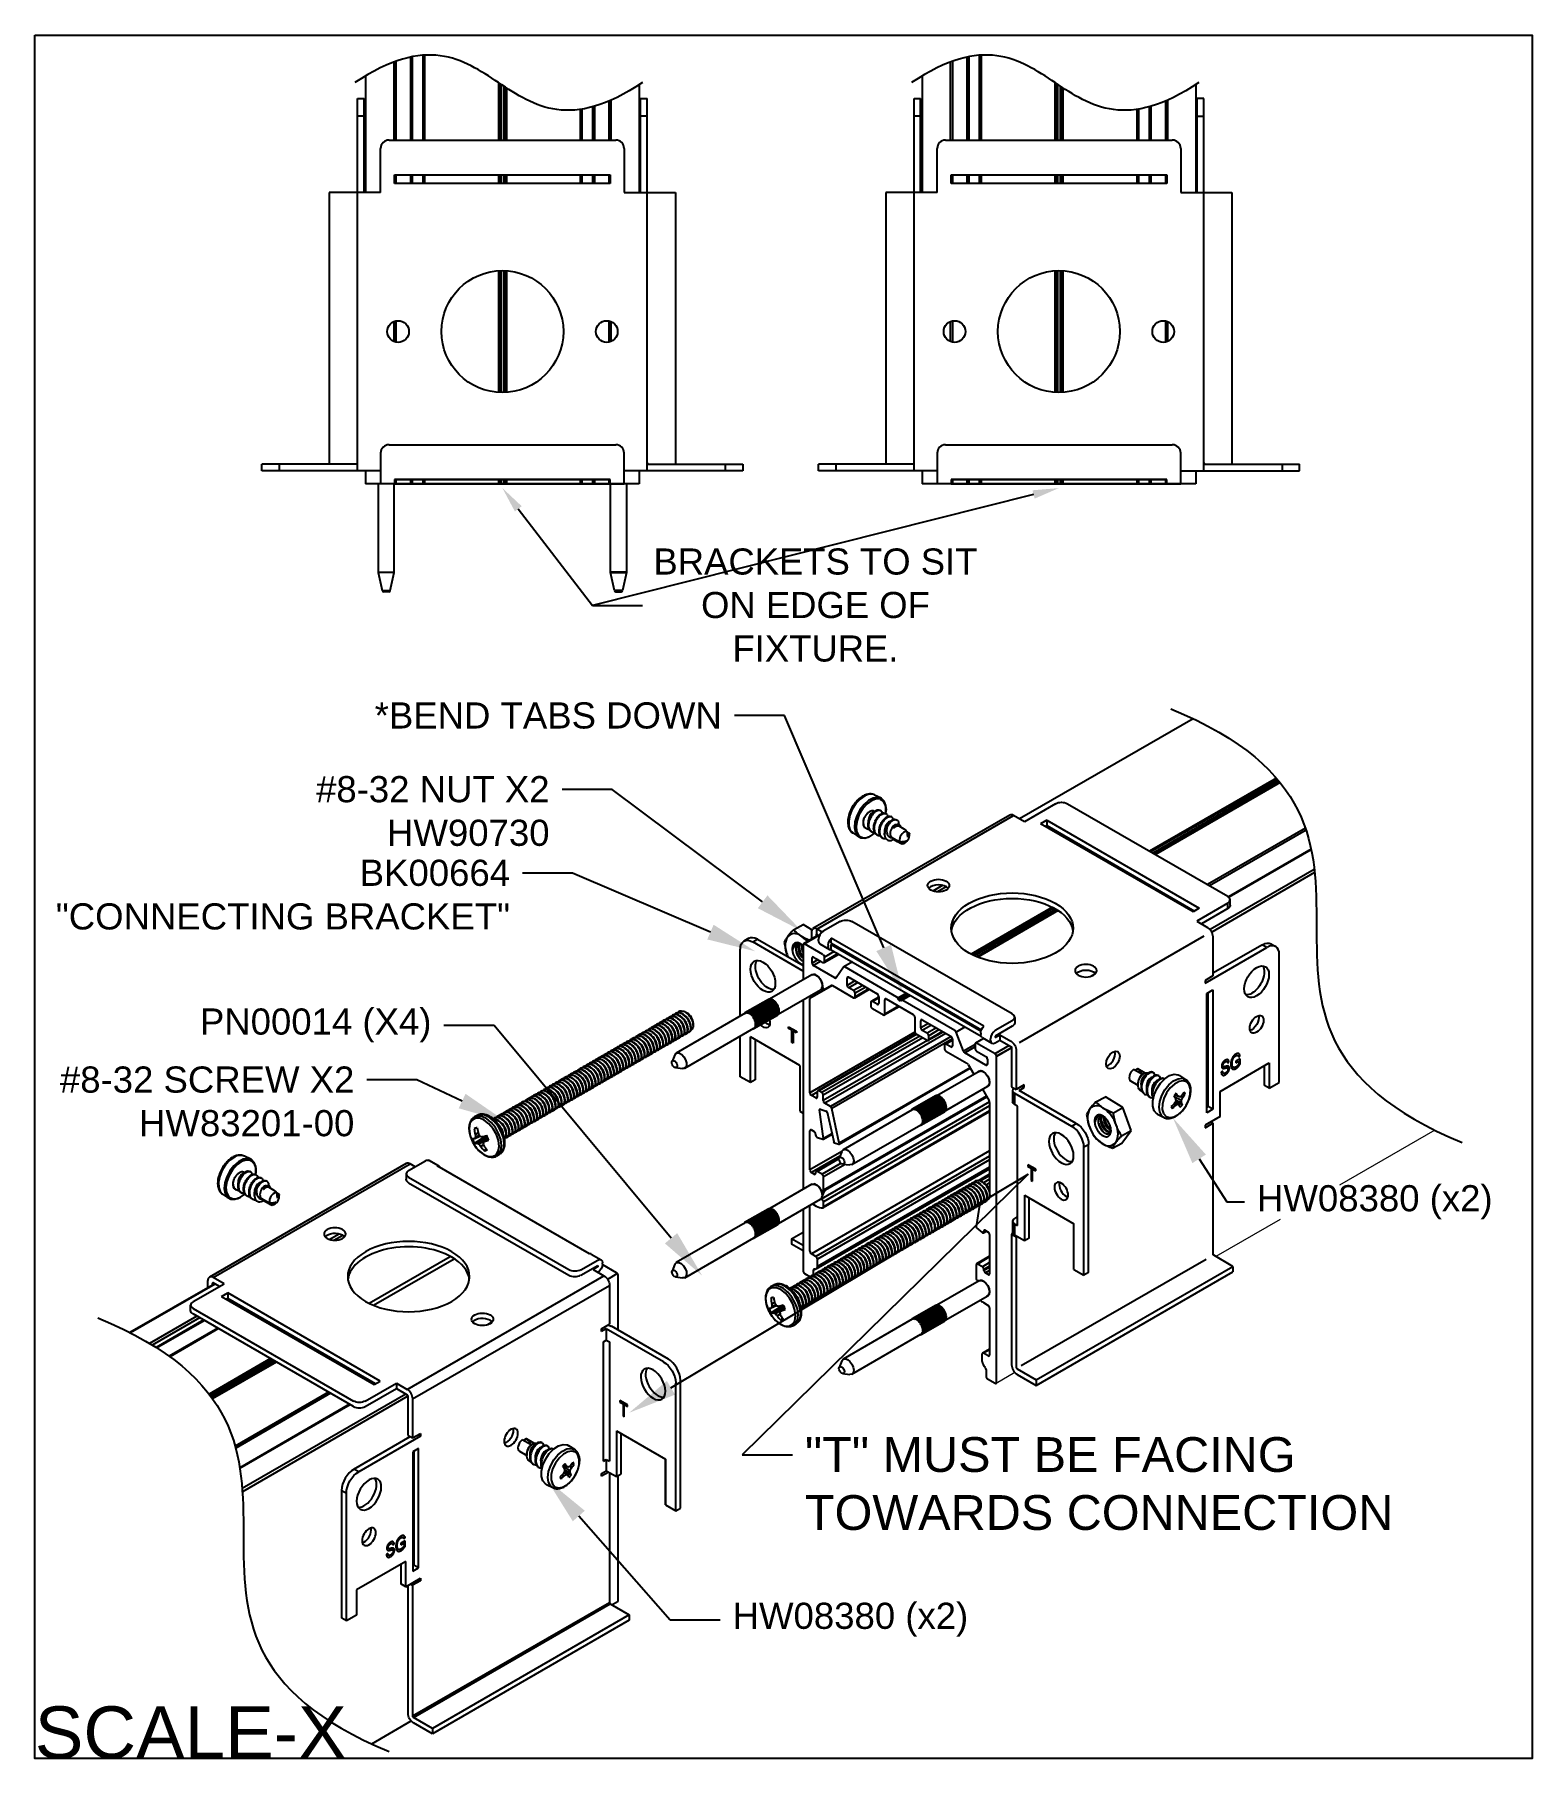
# Model space of a CAD drawing. Extents: x 0 to 10.8, y -12.5 to 0.
import ezdxf
from ezdxf import colors
from ezdxf.entities.mleader import LeaderData, LeaderLine
from ezdxf.math import Vec2, Vec3

# ---------------------------------------------------------------- set-up
doc = ezdxf.new("R2010")
doc.units = 0
doc.header["$LTSCALE"] = 0.5
doc.header["$MEASUREMENT"] = 0
for name, color, linetype in [('Dimension', 10, 'CONTINUOUS'), ('FAB DWG', 221, 'CONTINUOUS'), ('Hardware', 242, 'CONTINUOUS'), ('Housing', 150, 'CONTINUOUS'), ('Mounting', 4, 'CONTINUOUS'), ('WallMount Bracket', 190, 'CONTINUOUS')]:
    doc.layers.add(name, color=color, linetype=linetype)
doc.layers.add('Text-Unprinted', color=131, linetype='CONTINUOUS', plot=False)
doc.styles.add('LSAD_Standard', font='arial.ttf')
doc.styles.get("Standard").update_dxf_attribs({"font": 'arial.ttf'})

msp = doc.modelspace()

# ---------------------------------------------------------------- texts
at = {"layer": 'Text-Unprinted', "ltscale": 0.5, "transparency": 16777216, "style": 'LSAD_Standard'}
msp.add_attdef('SCALE-X', (0, -12.386), 'XEffectiveScaleFactor', height=0.375, dxfattribs=at)

# ---------------------------------------------------------------- linework, layer by layer
at = {"layer": 'Dimension', "transparency": 16777216}
for points in [[(4.367, -0.341), (3.85, -0.686), (3.334, -0.341), (2.817, 0.003), (2.301, -0.341)], [(8.367, -0.341), (7.85, -0.686), (7.334, -0.341), (6.817, 0.003), (6.301, -0.341)], [(8.165, -4.842), (9.208, -5.272), (9.212, -6.4), (9.216, -7.528), (10.259, -7.958)], [(0.453, -9.219), (1.495, -9.649), (1.5, -10.777), (1.504, -11.905), (2.547, -12.335)]]:
    msp.add_open_spline(points, degree=3, dxfattribs=at)
at = {"layer": 'Hardware', "lineweight": 25, "transparency": 16777216}
for p, q in [((2.469, -3.225), (2.469, -3.859)), ((2.584, -3.859), (2.584, -3.225)), ((4.138, -3.859), (4.138, -3.225)), ((4.253, -3.225), (4.253, -3.859)), ((2.469, -3.859), (2.575, -3.859)), ((2.469, -3.861), (2.498, -3.992)), ((2.584, -3.861), (2.469, -3.861)), ((2.555, -3.992), (2.584, -3.861)), ((2.575, -3.859), (2.584, -3.859)), ((4.146, -3.859), (4.138, -3.859)), ((4.167, -3.992), (4.138, -3.861)), ((4.138, -3.861), (4.253, -3.861)), ((4.253, -3.859), (4.146, -3.859)), ((4.253, -3.861), (4.224, -3.992)), ((2.498, -3.992), (2.555, -3.992)), ((4.224, -3.992), (4.167, -3.992)), ((2.545, -4), (2.508, -4)), ((4.177, -4), (4.214, -4))]:
    msp.add_line(p, q, dxfattribs=at)
at = {"layer": 'Hardware', "transparency": 16777216}
for p, q in [((6.083, -5.484), (6.036, -5.461)), ((6.079, -5.573), (6.075, -5.57)), ((6.119, -5.595), (6.114, -5.593)), ((6.158, -5.618), (6.153, -5.615)), ((5.879, -5.733), (5.922, -5.762)), ((5.956, -5.66), (5.953, -5.659)), ((5.956, -5.66), (5.959, -5.63)), ((5.97, -5.699), (5.978, -5.703)), ((5.995, -5.683), (5.99, -5.68)), ((6.007, -5.756), (6.039, -5.733)), ((6.012, -5.723), (6.017, -5.726)), ((6.034, -5.705), (6.029, -5.703)), ((6.052, -5.746), (6.056, -5.749)), ((6.074, -5.728), (6.069, -5.725)), ((6.174, -5.7), (6.171, -5.699)), ((6.178, -5.69), (6.174, -5.7)), ((6.197, -5.641), (6.192, -5.638)), ((6.249, -5.707), (6.213, -5.686)), ((6.267, -5.72), (6.272, -5.763)), ((6.268, -5.726), (6.286, -5.736)), ((6.091, -5.769), (6.096, -5.772)), ((6.157, -5.763), (6.217, -5.797)), ((6.163, -5.774), (6.16, -5.772)), ((6.163, -5.774), (6.199, -5.795)), ((6.172, -5.78), (6.173, -5.78)), ((6.235, -5.813), (6.265, -5.791)), ((7.956, -7.468), (7.896, -7.434)), ((7.925, -7.427), (7.906, -7.44)), ((7.927, -7.428), (7.925, -7.427)), ((7.981, -7.459), (7.927, -7.428)), ((7.973, -7.462), (7.965, -7.467)), ((8.04, -7.457), (8.035, -7.455)), ((8.079, -7.48), (8.074, -7.477)), ((8.274, -7.505), (8.231, -7.477)), ((7.876, -7.516), (7.929, -7.547)), ((7.929, -7.529), (7.929, -7.546)), ((7.973, -7.608), (7.977, -7.611)), ((8.118, -7.502), (8.114, -7.5)), ((8.194, -7.616), (8.217, -7.625)), ((8.194, -7.616), (8.229, -7.631)), ((8.253, -7.607), (8.268, -7.61)), ((8.012, -7.631), (8.017, -7.633)), ((8.17, -7.705), (8.176, -7.714)), ((8.187, -7.684), (8.2, -7.693)), ((8.192, -7.629), (8.242, -7.654)), ((8.197, -7.67), (8.215, -7.684)), ((8.198, -7.668), (8.225, -7.688)), ((8.202, -7.653), (8.242, -7.67)), ((8.202, -7.659), (8.248, -7.687)), ((8.236, -7.626), (8.251, -7.635)), ((8.07, -7.755), (8.117, -7.778)), ((1.554, -8.079), (1.507, -8.056)), ((1.427, -8.256), (1.43, -8.226)), ((1.55, -8.168), (1.546, -8.166)), ((1.59, -8.191), (1.585, -8.188)), ((1.629, -8.214), (1.624, -8.211)), ((1.668, -8.236), (1.663, -8.234)), ((1.35, -8.329), (1.393, -8.358)), ((1.427, -8.256), (1.424, -8.254)), ((1.441, -8.295), (1.449, -8.299)), ((1.466, -8.278), (1.461, -8.276)), ((1.478, -8.351), (1.51, -8.329)), ((1.483, -8.319), (1.488, -8.322)), ((1.505, -8.301), (1.5, -8.298)), ((1.523, -8.342), (1.527, -8.345)), ((1.545, -8.324), (1.54, -8.321)), ((1.562, -8.364), (1.567, -8.367)), ((1.628, -8.359), (1.688, -8.393)), ((1.634, -8.37), (1.631, -8.367)), ((1.634, -8.37), (1.67, -8.39)), ((1.645, -8.296), (1.642, -8.295)), ((1.649, -8.285), (1.645, -8.296)), ((1.72, -8.303), (1.684, -8.282)), ((1.738, -8.316), (1.743, -8.358)), ((1.739, -8.321), (1.757, -8.332)), ((1.644, -8.376), (1.644, -8.376)), ((1.707, -8.409), (1.736, -8.386)), ((3.563, -10.129), (3.503, -10.095)), ((3.532, -10.088), (3.513, -10.101)), ((3.534, -10.089), (3.532, -10.088)), ((3.588, -10.12), (3.534, -10.089)), ((3.647, -10.118), (3.642, -10.115)), ((3.483, -10.177), (3.536, -10.208)), ((3.536, -10.19), (3.536, -10.207)), ((3.581, -10.123), (3.572, -10.128)), ((3.686, -10.141), (3.681, -10.138)), ((3.725, -10.163), (3.721, -10.161)), ((3.881, -10.166), (3.838, -10.138)), ((3.58, -10.269), (3.585, -10.272)), ((3.619, -10.292), (3.624, -10.294)), ((3.777, -10.366), (3.783, -10.375)), ((3.794, -10.345), (3.807, -10.354)), ((3.799, -10.29), (3.849, -10.315)), ((3.801, -10.277), (3.836, -10.292)), ((3.802, -10.277), (3.825, -10.286)), ((3.804, -10.331), (3.822, -10.345)), ((3.806, -10.329), (3.833, -10.349)), ((3.809, -10.313), (3.849, -10.331)), ((3.81, -10.319), (3.855, -10.348)), ((3.843, -10.287), (3.858, -10.296)), ((3.86, -10.268), (3.875, -10.271)), ((3.677, -10.416), (3.724, -10.439))]:
    msp.add_line(p, q, dxfattribs=at)
at = {"layer": 'Hardware', "linetype": 'Continuous', "lineweight": 25, "transparency": 16777216}
for p, q in [((5.454, -6.43), (5.522, -6.392)), ((5.585, -6.431), (5.522, -6.392)), ((5.508, -6.535), (5.512, -6.536)), ((5.585, -6.753), (5.281, -6.929)), ((5.343, -7.036), (5.647, -6.861)), ((5.611, -6.752), (5.601, -6.751)), ((5.657, -6.849), (5.662, -6.838)), ((5.273, -6.93), (5.104, -7.027)), ((5.279, -6.928), (5.11, -7.025)), ((5.285, -6.927), (5.117, -7.025)), ((5.292, -6.929), (5.124, -7.026)), ((5.128, -7.029), (5.297, -6.932)), ((5.3, -6.931), (5.131, -7.029)), ((5.136, -7.033), (5.304, -6.935)), ((5.307, -6.936), (5.139, -7.033)), ((5.144, -7.038), (5.312, -6.94)), ((5.314, -6.941), (5.146, -7.039)), ((5.151, -7.044), (5.319, -6.947)), ((5.321, -6.949), (5.153, -7.046)), ((5.158, -7.051), (5.326, -6.954)), ((5.328, -6.957), (5.16, -7.054)), ((5.164, -7.06), (5.333, -6.963)), ((5.334, -6.965), (5.166, -7.063)), ((5.17, -7.069), (5.338, -6.972)), ((5.34, -6.975), (5.171, -7.072)), ((5.174, -7.079), (5.343, -6.982)), ((5.344, -6.985), (5.175, -7.082)), ((5.178, -7.089), (5.346, -6.992)), ((5.347, -6.994), (5.179, -7.092)), ((4.455, -7.119), (4.452, -7.121)), ((4.477, -7.106), (4.474, -7.108)), ((4.499, -7.094), (4.497, -7.095)), ((4.521, -7.081), (4.519, -7.082)), ((4.544, -7.068), (4.541, -7.07)), ((4.566, -7.055), (4.563, -7.057)), ((4.588, -7.043), (4.585, -7.044)), ((4.61, -7.03), (4.607, -7.031)), ((5.106, -7.03), (4.61, -7.317)), ((4.66, -7.112), (4.657, -7.113)), ((4.678, -7.022), (4.674, -7.02)), ((4.68, -7.024), (4.674, -7.023)), ((4.682, -7.099), (4.68, -7.101)), ((4.689, -7.029), (4.688, -7.028)), ((4.704, -7.086), (4.702, -7.088)), ((4.732, -7.104), (4.731, -7.093)), ((4.732, -7.117), (4.732, -7.104)), ((5.104, -7.029), (5.1, -7.031)), ((5.108, -7.029), (5.11, -7.028)), ((5.114, -7.027), (5.116, -7.026)), ((5.121, -7.027), (5.124, -7.026)), ((5.169, -7.14), (5.338, -7.043)), ((5.174, -7.136), (5.343, -7.039)), ((5.178, -7.131), (5.346, -7.034)), ((5.349, -7.004), (5.18, -7.101)), ((5.348, -7.021), (5.18, -7.119)), ((5.181, -7.098), (5.349, -7.001)), ((5.349, -7.013), (5.181, -7.11)), ((5.181, -7.124), (5.349, -7.027)), ((5.182, -7.108), (5.35, -7.011)), ((5.182, -7.116), (5.35, -7.019)), ((4.234, -7.247), (4.231, -7.248)), ((4.256, -7.234), (4.254, -7.235)), ((4.278, -7.221), (4.276, -7.223)), ((4.3, -7.208), (4.298, -7.21)), ((4.323, -7.196), (4.32, -7.197)), ((4.345, -7.183), (4.342, -7.184)), ((4.367, -7.17), (4.364, -7.172)), ((4.389, -7.157), (4.386, -7.159)), ((4.411, -7.145), (4.408, -7.146)), ((4.433, -7.132), (4.43, -7.133)), ((4.439, -7.239), (4.437, -7.241)), ((4.461, -7.227), (4.459, -7.228)), ((4.483, -7.214), (4.481, -7.215)), ((4.506, -7.201), (4.503, -7.203)), ((4.528, -7.188), (4.525, -7.19)), ((4.55, -7.176), (4.547, -7.177)), ((4.568, -7.244), (4.57, -7.242)), ((4.572, -7.163), (4.569, -7.164)), ((4.59, -7.231), (4.592, -7.229)), ((4.594, -7.15), (4.591, -7.152)), ((4.612, -7.218), (4.614, -7.216)), ((4.616, -7.137), (4.613, -7.139)), ((4.634, -7.205), (4.637, -7.204)), ((4.638, -7.124), (4.635, -7.126)), ((4.656, -7.193), (4.659, -7.191)), ((4.672, -7.424), (5.168, -7.137)), ((4.678, -7.18), (4.681, -7.178)), ((4.7, -7.167), (4.703, -7.165)), ((5.164, -7.142), (5.168, -7.14)), ((5.171, -7.135), (5.17, -7.136)), ((5.176, -7.131), (5.174, -7.132)), ((5.18, -7.124), (5.178, -7.126)), ((4.035, -7.361), (4.033, -7.363)), ((4.057, -7.349), (4.055, -7.35)), ((4.08, -7.336), (4.077, -7.338)), ((4.102, -7.323), (4.099, -7.325)), ((4.124, -7.31), (4.121, -7.312)), ((4.146, -7.298), (4.143, -7.299)), ((4.168, -7.285), (4.165, -7.287)), ((4.19, -7.272), (4.187, -7.274)), ((4.212, -7.259), (4.209, -7.261)), ((4.218, -7.367), (4.216, -7.368)), ((4.24, -7.354), (4.238, -7.356)), ((4.263, -7.341), (4.26, -7.343)), ((4.285, -7.329), (4.282, -7.33)), ((4.307, -7.316), (4.304, -7.317)), ((4.329, -7.303), (4.326, -7.305)), ((4.347, -7.371), (4.349, -7.37)), ((4.351, -7.29), (4.348, -7.292)), ((4.369, -7.358), (4.371, -7.357)), ((4.373, -7.278), (4.37, -7.279)), ((4.391, -7.346), (4.394, -7.344)), ((4.395, -7.265), (4.392, -7.266)), ((4.413, -7.333), (4.416, -7.331)), ((4.417, -7.252), (4.414, -7.254)), ((4.435, -7.32), (4.438, -7.319)), ((4.457, -7.307), (4.46, -7.306)), ((4.479, -7.295), (4.482, -7.293)), ((4.501, -7.282), (4.504, -7.28)), ((4.523, -7.269), (4.526, -7.268)), ((4.545, -7.256), (4.548, -7.255)), ((4.6, -7.329), (4.58, -7.376)), ((3.814, -7.489), (3.812, -7.491)), ((3.836, -7.476), (3.834, -7.478)), ((3.859, -7.464), (3.856, -7.465)), ((3.881, -7.451), (3.878, -7.452)), ((3.903, -7.438), (3.9, -7.44)), ((3.925, -7.425), (3.922, -7.427)), ((3.947, -7.412), (3.944, -7.414)), ((3.969, -7.4), (3.966, -7.401)), ((3.991, -7.387), (3.988, -7.389)), ((3.997, -7.494), (3.995, -7.496)), ((4.013, -7.374), (4.01, -7.376)), ((4.019, -7.482), (4.017, -7.483)), ((4.042, -7.469), (4.039, -7.471)), ((4.064, -7.456), (4.061, -7.458)), ((4.086, -7.443), (4.083, -7.445)), ((4.108, -7.431), (4.105, -7.432)), ((4.13, -7.418), (4.127, -7.419)), ((4.148, -7.486), (4.15, -7.484)), ((4.152, -7.405), (4.149, -7.407)), ((4.17, -7.473), (4.173, -7.472)), ((4.174, -7.392), (4.171, -7.394)), ((4.192, -7.46), (4.195, -7.459)), ((4.196, -7.38), (4.193, -7.381)), ((4.214, -7.448), (4.217, -7.446)), ((4.236, -7.435), (4.239, -7.433)), ((4.258, -7.422), (4.261, -7.421)), ((4.28, -7.409), (4.283, -7.408)), ((4.302, -7.397), (4.305, -7.395)), ((4.324, -7.384), (4.327, -7.382)), ((4.605, -7.42), (4.656, -7.427)), ((6.787, -7.447), (6.484, -7.622)), ((6.812, -7.446), (6.802, -7.444)), ((3.593, -7.617), (3.591, -7.618)), ((3.615, -7.604), (3.613, -7.605)), ((3.638, -7.591), (3.635, -7.593)), ((3.66, -7.578), (3.657, -7.58)), ((3.682, -7.566), (3.679, -7.567)), ((3.704, -7.553), (3.701, -7.554)), ((3.726, -7.54), (3.723, -7.542)), ((3.748, -7.527), (3.745, -7.529)), ((3.77, -7.515), (3.767, -7.516)), ((3.792, -7.502), (3.789, -7.503)), ((3.798, -7.609), (3.796, -7.611)), ((3.821, -7.596), (3.818, -7.598)), ((3.843, -7.584), (3.84, -7.585)), ((3.865, -7.571), (3.862, -7.573)), ((3.887, -7.558), (3.884, -7.56)), ((3.909, -7.545), (3.906, -7.547)), ((3.927, -7.614), (3.929, -7.612)), ((3.931, -7.533), (3.928, -7.534)), ((3.949, -7.601), (3.952, -7.599)), ((3.953, -7.52), (3.95, -7.522)), ((3.971, -7.588), (3.974, -7.586)), ((3.975, -7.507), (3.972, -7.509)), ((3.993, -7.575), (3.996, -7.574)), ((4.015, -7.562), (4.018, -7.561)), ((4.037, -7.55), (4.04, -7.548)), ((4.059, -7.537), (4.062, -7.535)), ((4.081, -7.524), (4.084, -7.523)), ((4.103, -7.511), (4.106, -7.51)), ((4.126, -7.499), (4.128, -7.497)), ((6.481, -7.621), (6.313, -7.718)), ((6.488, -7.621), (6.32, -7.718)), ((6.547, -7.728), (6.849, -7.554)), ((6.859, -7.542), (6.863, -7.532)), ((3.372, -7.744), (3.37, -7.746)), ((3.394, -7.731), (3.392, -7.733)), ((3.417, -7.719), (3.414, -7.72)), ((3.439, -7.706), (3.436, -7.707)), ((3.461, -7.693), (3.458, -7.695)), ((3.483, -7.68), (3.48, -7.682)), ((3.505, -7.668), (3.502, -7.669)), ((3.527, -7.655), (3.524, -7.656)), ((3.549, -7.642), (3.546, -7.644)), ((3.571, -7.629), (3.569, -7.631)), ((3.577, -7.737), (3.575, -7.738)), ((3.6, -7.724), (3.597, -7.726)), ((3.622, -7.711), (3.619, -7.713)), ((3.644, -7.699), (3.641, -7.7)), ((3.666, -7.686), (3.663, -7.687)), ((3.688, -7.673), (3.685, -7.675)), ((3.706, -7.741), (3.709, -7.739)), ((3.71, -7.66), (3.707, -7.662)), ((3.728, -7.728), (3.731, -7.727)), ((3.732, -7.648), (3.729, -7.649)), ((3.75, -7.716), (3.753, -7.714)), ((3.754, -7.635), (3.752, -7.636)), ((3.772, -7.703), (3.775, -7.701)), ((3.776, -7.622), (3.774, -7.624)), ((3.794, -7.69), (3.797, -7.688)), ((3.816, -7.677), (3.819, -7.676)), ((3.838, -7.665), (3.841, -7.663)), ((3.86, -7.652), (3.863, -7.65)), ((3.883, -7.639), (3.885, -7.637)), ((3.905, -7.626), (3.907, -7.625)), ((6.307, -7.724), (5.811, -8.01)), ((6.301, -7.727), (6.298, -7.729)), ((6.306, -7.721), (6.302, -7.724)), ((6.475, -7.623), (6.307, -7.72)), ((6.311, -7.722), (6.312, -7.721)), ((6.317, -7.721), (6.319, -7.72)), ((6.324, -7.721), (6.492, -7.624)), ((6.495, -7.623), (6.327, -7.72)), ((6.331, -7.723), (6.5, -7.626)), ((6.503, -7.626), (6.334, -7.723)), ((6.339, -7.727), (6.507, -7.63)), ((6.51, -7.63), (6.342, -7.728)), ((6.347, -7.732), (6.515, -7.635)), ((6.517, -7.637), (6.349, -7.734)), ((6.354, -7.739), (6.522, -7.642)), ((6.524, -7.644), (6.356, -7.741)), ((6.361, -7.747), (6.529, -7.65)), ((6.531, -7.652), (6.363, -7.749)), ((6.367, -7.756), (6.535, -7.659)), ((6.537, -7.661), (6.369, -7.758)), ((6.369, -7.834), (6.538, -7.737)), ((6.372, -7.765), (6.541, -7.668)), ((6.542, -7.671), (6.374, -7.768)), ((6.374, -7.831), (6.543, -7.734)), ((6.377, -7.775), (6.545, -7.678)), ((6.546, -7.681), (6.378, -7.778)), ((6.378, -7.826), (6.547, -7.729)), ((6.38, -7.785), (6.548, -7.687)), ((6.549, -7.69), (6.38, -7.787)), ((6.549, -7.717), (6.381, -7.814)), ((6.381, -7.819), (6.55, -7.722)), ((6.382, -7.794), (6.551, -7.697)), ((6.55, -7.7), (6.382, -7.797)), ((6.55, -7.709), (6.382, -7.806)), ((6.383, -7.803), (6.552, -7.706)), ((6.383, -7.812), (6.551, -7.715)), ((7.626, -7.667), (7.695, -7.63)), ((7.821, -7.707), (7.695, -7.63)), ((7.752, -7.744), (7.821, -7.707)), ((7.88, -7.873), (7.821, -7.707)), ((3.175, -7.856), (3.158, -7.859)), ((3.179, -7.764), (3.16, -7.775)), ((3.162, -7.774), (3.16, -7.775)), ((3.181, -7.763), (3.179, -7.764)), ((3.306, -7.782), (3.303, -7.784)), ((3.328, -7.77), (3.325, -7.771)), ((3.35, -7.757), (3.348, -7.759)), ((3.379, -7.852), (3.376, -7.853)), ((3.401, -7.839), (3.398, -7.84)), ((3.423, -7.826), (3.42, -7.828)), ((3.445, -7.813), (3.442, -7.815)), ((3.467, -7.801), (3.464, -7.802)), ((3.485, -7.869), (3.488, -7.867)), ((3.489, -7.788), (3.486, -7.789)), ((3.507, -7.856), (3.51, -7.854)), ((3.511, -7.775), (3.508, -7.777)), ((3.529, -7.843), (3.532, -7.842)), ((3.533, -7.762), (3.531, -7.764)), ((3.551, -7.83), (3.554, -7.829)), ((3.555, -7.75), (3.553, -7.751)), ((3.573, -7.818), (3.576, -7.816)), ((3.595, -7.805), (3.598, -7.803)), ((3.617, -7.792), (3.62, -7.791)), ((3.639, -7.779), (3.642, -7.778)), ((3.662, -7.767), (3.664, -7.765)), ((3.684, -7.754), (3.686, -7.752)), ((5.873, -8.117), (6.369, -7.831)), ((6.363, -7.836), (6.367, -7.834)), ((6.371, -7.83), (6.37, -7.831)), ((6.376, -7.825), (6.375, -7.826)), ((6.38, -7.82), (6.378, -7.821)), ((7.681, -7.772), (7.684, -7.773)), ((3.161, -7.929), (3.162, -7.929)), ((3.162, -7.929), (3.2, -7.912)), ((3.162, -7.929), (3.2, -7.912)), ((3.228, -7.922), (3.162, -7.964)), ((3.166, -7.9), (3.187, -7.889)), ((3.167, -7.901), (3.166, -7.9)), ((3.188, -7.89), (3.167, -7.901)), ((3.168, -7.918), (3.196, -7.906)), ((3.197, -7.907), (3.168, -7.921)), ((3.177, -7.964), (3.24, -7.919)), ((3.178, -7.964), (3.177, -7.964)), ((3.241, -7.919), (3.178, -7.964)), ((3.189, -7.895), (3.19, -7.896)), ((3.19, -7.969), (3.257, -7.925)), ((3.258, -7.927), (3.192, -7.971)), ((3.204, -7.985), (3.225, -7.972)), ((3.205, -7.986), (3.204, -7.985)), ((3.225, -7.974), (3.205, -7.986)), ((3.215, -7.916), (3.217, -7.916)), ((3.227, -7.979), (3.228, -7.98)), ((3.228, -7.922), (3.24, -7.919)), ((3.232, -7.951), (3.231, -7.952)), ((3.26, -7.931), (3.232, -7.952)), ((3.26, -7.931), (3.232, -7.951)), ((3.24, -7.919), (3.241, -7.919)), ((3.241, -7.919), (3.257, -7.924)), ((3.396, -7.92), (3.399, -7.918)), ((3.418, -7.907), (3.421, -7.905)), ((3.441, -7.894), (3.443, -7.893)), ((3.463, -7.881), (3.465, -7.88)), ((7.745, -7.999), (7.814, -7.962)), ((7.811, -7.91), (7.88, -7.873)), ((7.814, -7.962), (7.88, -7.873)), ((3.244, -8.003), (3.229, -8.017)), ((3.321, -8.054), (3.34, -8.043)), ((5.801, -8.022), (5.781, -8.07)), ((5.806, -8.113), (5.857, -8.12)), ((5.859, -8.12), (5.857, -8.12)), ((6.811, -8.243), (6.805, -8.241)), ((6.809, -8.241), (6.806, -8.239)), ((5.585, -8.259), (5.284, -8.433)), ((5.345, -8.541), (5.647, -8.366)), ((5.611, -8.258), (5.601, -8.256)), ((5.657, -8.354), (5.677, -8.307)), ((6.542, -8.363), (6.539, -8.365)), ((6.564, -8.35), (6.561, -8.352)), ((6.586, -8.338), (6.584, -8.339)), ((6.608, -8.325), (6.606, -8.326)), ((6.631, -8.312), (6.628, -8.314)), ((6.653, -8.299), (6.65, -8.301)), ((6.675, -8.287), (6.672, -8.288)), ((6.697, -8.274), (6.694, -8.275)), ((6.719, -8.261), (6.716, -8.263)), ((6.725, -8.369), (6.722, -8.37)), ((6.741, -8.248), (6.738, -8.25)), ((6.747, -8.356), (6.744, -8.357)), ((6.769, -8.343), (6.767, -8.345)), ((6.791, -8.33), (6.789, -8.332)), ((6.82, -8.247), (6.819, -8.247)), ((6.836, -8.305), (6.833, -8.306)), ((6.864, -8.323), (6.863, -8.311)), ((6.864, -8.336), (6.864, -8.323)), ((5.271, -8.437), (5.102, -8.534)), ((5.276, -8.434), (5.108, -8.532)), ((5.282, -8.433), (5.114, -8.53)), ((5.289, -8.434), (5.121, -8.531)), ((5.125, -8.534), (5.294, -8.437)), ((5.297, -8.436), (5.128, -8.533)), ((5.133, -8.537), (5.301, -8.439)), ((5.304, -8.439), (5.136, -8.537)), ((5.141, -8.541), (5.309, -8.444)), ((5.312, -8.445), (5.143, -8.542)), ((5.148, -8.547), (5.316, -8.45)), ((5.319, -8.451), (5.15, -8.548)), ((5.155, -8.554), (5.324, -8.457)), ((5.326, -8.459), (5.157, -8.556)), ((5.162, -8.562), (5.33, -8.465)), ((5.332, -8.467), (5.164, -8.565)), ((5.168, -8.571), (5.336, -8.474)), ((5.338, -8.477), (5.169, -8.574)), ((5.173, -8.581), (5.341, -8.484)), ((5.342, -8.486), (5.174, -8.583)), ((5.177, -8.59), (5.345, -8.493)), ((5.346, -8.496), (5.177, -8.593)), ((6.321, -8.491), (6.318, -8.492)), ((6.343, -8.478), (6.341, -8.48)), ((6.365, -8.465), (6.363, -8.467)), ((6.387, -8.452), (6.385, -8.454)), ((6.41, -8.44), (6.407, -8.441)), ((6.432, -8.427), (6.429, -8.429)), ((6.454, -8.414), (6.451, -8.416)), ((6.476, -8.401), (6.473, -8.403)), ((6.498, -8.389), (6.495, -8.39)), ((6.504, -8.496), (6.501, -8.498)), ((6.52, -8.376), (6.517, -8.377)), ((6.526, -8.483), (6.524, -8.485)), ((6.548, -8.471), (6.546, -8.472)), ((6.57, -8.458), (6.568, -8.459)), ((6.593, -8.445), (6.59, -8.447)), ((6.615, -8.432), (6.612, -8.434)), ((6.637, -8.42), (6.634, -8.421)), ((6.655, -8.488), (6.657, -8.486)), ((6.659, -8.407), (6.656, -8.408)), ((6.677, -8.475), (6.679, -8.473)), ((6.681, -8.394), (6.678, -8.396)), ((6.699, -8.462), (6.701, -8.461)), ((6.703, -8.381), (6.7, -8.383)), ((6.721, -8.449), (6.724, -8.448)), ((6.743, -8.437), (6.746, -8.435)), ((6.765, -8.424), (6.768, -8.422)), ((6.787, -8.411), (6.79, -8.409)), ((6.809, -8.398), (6.812, -8.397)), ((6.831, -8.386), (6.834, -8.384)), ((5.107, -8.535), (4.61, -8.822)), ((5.102, -8.537), (5.098, -8.539)), ((5.112, -8.533), (5.113, -8.532)), ((5.118, -8.533), (5.12, -8.532)), ((5.171, -8.644), (5.34, -8.547)), ((5.176, -8.64), (5.344, -8.543)), ((5.347, -8.532), (5.179, -8.629)), ((5.179, -8.634), (5.348, -8.537)), ((5.18, -8.6), (5.348, -8.503)), ((5.348, -8.506), (5.18, -8.603)), ((5.349, -8.524), (5.18, -8.621)), ((5.349, -8.515), (5.181, -8.612)), ((5.181, -8.627), (5.35, -8.53)), ((5.182, -8.61), (5.35, -8.513)), ((5.182, -8.619), (5.35, -8.521)), ((6.1, -8.618), (6.097, -8.62)), ((6.122, -8.606), (6.12, -8.607)), ((6.144, -8.593), (6.142, -8.594)), ((6.167, -8.58), (6.164, -8.582)), ((6.189, -8.567), (6.186, -8.569)), ((6.211, -8.554), (6.208, -8.556)), ((6.233, -8.542), (6.23, -8.543)), ((6.255, -8.529), (6.252, -8.531)), ((6.277, -8.516), (6.274, -8.518)), ((6.299, -8.503), (6.296, -8.505)), ((6.305, -8.611), (6.303, -8.612)), ((6.327, -8.598), (6.325, -8.6)), ((6.35, -8.585), (6.347, -8.587)), ((6.372, -8.573), (6.369, -8.574)), ((6.394, -8.56), (6.391, -8.561)), ((6.416, -8.547), (6.413, -8.549)), ((6.438, -8.534), (6.435, -8.536)), ((6.46, -8.522), (6.457, -8.523)), ((6.478, -8.59), (6.481, -8.588)), ((6.482, -8.509), (6.479, -8.51)), ((6.5, -8.577), (6.503, -8.575)), ((6.522, -8.564), (6.525, -8.563)), ((6.544, -8.551), (6.547, -8.55)), ((6.566, -8.539), (6.569, -8.537)), ((6.588, -8.526), (6.591, -8.524)), ((6.61, -8.513), (6.613, -8.512)), ((6.632, -8.5), (6.635, -8.499)), ((4.672, -8.93), (5.168, -8.643)), ((5.16, -8.648), (5.163, -8.646)), ((5.166, -8.647), (5.171, -8.645)), ((5.173, -8.639), (5.172, -8.64)), ((5.178, -8.634), (5.176, -8.635)), ((5.879, -8.746), (5.876, -8.747)), ((5.901, -8.733), (5.899, -8.735)), ((5.923, -8.72), (5.921, -8.722)), ((5.946, -8.708), (5.943, -8.709)), ((5.968, -8.695), (5.965, -8.696)), ((5.99, -8.682), (5.987, -8.684)), ((6.012, -8.669), (6.009, -8.671)), ((6.034, -8.657), (6.031, -8.658)), ((6.056, -8.644), (6.053, -8.645)), ((6.078, -8.631), (6.075, -8.633)), ((6.084, -8.738), (6.082, -8.74)), ((6.106, -8.726), (6.104, -8.727)), ((6.129, -8.713), (6.126, -8.715)), ((6.151, -8.7), (6.148, -8.702)), ((6.173, -8.687), (6.17, -8.689)), ((6.195, -8.675), (6.192, -8.676)), ((6.213, -8.743), (6.215, -8.741)), ((6.217, -8.662), (6.214, -8.664)), ((6.235, -8.73), (6.237, -8.728)), ((6.239, -8.649), (6.236, -8.651)), ((6.257, -8.717), (6.26, -8.716)), ((6.261, -8.636), (6.258, -8.638)), ((6.279, -8.704), (6.282, -8.703)), ((6.283, -8.624), (6.28, -8.625)), ((6.301, -8.692), (6.304, -8.69)), ((6.323, -8.679), (6.326, -8.677)), ((6.345, -8.666), (6.348, -8.665)), ((6.367, -8.653), (6.37, -8.652)), ((6.389, -8.641), (6.392, -8.639)), ((6.411, -8.628), (6.414, -8.626)), ((4.6, -8.834), (4.58, -8.882)), ((5.68, -8.861), (5.678, -8.862)), ((5.702, -8.848), (5.7, -8.849)), ((5.725, -8.835), (5.722, -8.837)), ((5.747, -8.822), (5.744, -8.824)), ((5.769, -8.81), (5.766, -8.811)), ((5.791, -8.797), (5.788, -8.798)), ((5.813, -8.784), (5.81, -8.786)), ((5.835, -8.771), (5.832, -8.773)), ((5.857, -8.759), (5.854, -8.76)), ((5.863, -8.866), (5.861, -8.868)), ((5.885, -8.853), (5.883, -8.855)), ((5.908, -8.841), (5.905, -8.842)), ((5.93, -8.828), (5.927, -8.829)), ((5.952, -8.815), (5.949, -8.817)), ((5.974, -8.802), (5.971, -8.804)), ((5.992, -8.87), (5.994, -8.869)), ((5.996, -8.789), (5.993, -8.791)), ((6.014, -8.858), (6.016, -8.856)), ((6.018, -8.777), (6.015, -8.778)), ((6.036, -8.845), (6.039, -8.843)), ((6.04, -8.764), (6.037, -8.766)), ((6.058, -8.832), (6.061, -8.83)), ((6.062, -8.751), (6.059, -8.753)), ((6.08, -8.819), (6.083, -8.818)), ((6.102, -8.807), (6.105, -8.805)), ((6.124, -8.794), (6.127, -8.792)), ((6.146, -8.781), (6.149, -8.779)), ((6.168, -8.768), (6.171, -8.767)), ((6.19, -8.756), (6.193, -8.754)), ((4.605, -8.925), (4.656, -8.932)), ((4.668, -8.931), (4.656, -8.932)), ((5.311, -8.983), (5.292, -8.994)), ((5.293, -8.993), (5.292, -8.994)), ((5.312, -8.982), (5.311, -8.983)), ((5.459, -8.988), (5.457, -8.99)), ((5.481, -8.975), (5.479, -8.977)), ((5.504, -8.963), (5.501, -8.964)), ((5.526, -8.95), (5.523, -8.952)), ((5.548, -8.937), (5.545, -8.939)), ((5.57, -8.924), (5.567, -8.926)), ((5.592, -8.912), (5.589, -8.913)), ((5.614, -8.899), (5.611, -8.9)), ((5.636, -8.886), (5.633, -8.888)), ((5.642, -8.994), (5.64, -8.995)), ((5.658, -8.873), (5.656, -8.875)), ((5.664, -8.981), (5.662, -8.982)), ((5.687, -8.968), (5.684, -8.97)), ((5.709, -8.955), (5.706, -8.957)), ((5.731, -8.943), (5.728, -8.944)), ((5.753, -8.93), (5.75, -8.931)), ((5.775, -8.917), (5.772, -8.919)), ((5.793, -8.985), (5.796, -8.984)), ((5.797, -8.904), (5.794, -8.906)), ((5.815, -8.972), (5.818, -8.971)), ((5.819, -8.892), (5.816, -8.893)), ((5.837, -8.96), (5.84, -8.958)), ((5.841, -8.879), (5.839, -8.88)), ((5.859, -8.947), (5.862, -8.945)), ((5.881, -8.934), (5.884, -8.933)), ((5.903, -8.921), (5.906, -8.92)), ((5.925, -8.909), (5.928, -8.907)), ((5.947, -8.896), (5.95, -8.894)), ((5.97, -8.883), (5.972, -8.881)), ((6.787, -8.952), (6.483, -9.128)), ((5.306, -9.074), (5.29, -9.078)), ((5.297, -9.118), (5.318, -9.107)), ((5.298, -9.12), (5.297, -9.118)), ((5.319, -9.109), (5.298, -9.12)), ((5.32, -9.113), (5.321, -9.115)), ((5.437, -9.001), (5.435, -9.003)), ((5.51, -9.07), (5.507, -9.072)), ((5.532, -9.057), (5.529, -9.059)), ((5.554, -9.045), (5.551, -9.046)), ((5.572, -9.113), (5.575, -9.111)), ((5.576, -9.032), (5.573, -9.033)), ((5.594, -9.1), (5.597, -9.098)), ((5.598, -9.019), (5.595, -9.021)), ((5.616, -9.087), (5.619, -9.086)), ((5.62, -9.006), (5.618, -9.008)), ((5.638, -9.074), (5.641, -9.073)), ((5.66, -9.062), (5.663, -9.06)), ((5.682, -9.049), (5.685, -9.047)), ((5.704, -9.036), (5.707, -9.035)), ((5.726, -9.023), (5.729, -9.022)), ((5.749, -9.011), (5.751, -9.009)), ((5.771, -8.998), (5.773, -8.996)), ((6.544, -9.235), (6.849, -9.06)), ((6.859, -9.048), (6.863, -9.038)), ((5.293, -9.147), (5.331, -9.13)), ((5.293, -9.147), (5.331, -9.13)), ((5.36, -9.14), (5.293, -9.183)), ((5.293, -9.147), (5.293, -9.147)), ((5.299, -9.137), (5.327, -9.124)), ((5.328, -9.126), (5.299, -9.139)), ((5.309, -9.183), (5.372, -9.137)), ((5.373, -9.138), (5.309, -9.183)), ((5.309, -9.183), (5.309, -9.183)), ((5.321, -9.188), (5.388, -9.143)), ((5.389, -9.145), (5.323, -9.19)), ((5.335, -9.203), (5.356, -9.191)), ((5.336, -9.204), (5.335, -9.203)), ((5.357, -9.192), (5.336, -9.204)), ((5.347, -9.135), (5.348, -9.135)), ((5.358, -9.198), (5.359, -9.199)), ((5.36, -9.14), (5.372, -9.137)), ((5.375, -9.221), (5.361, -9.236)), ((5.391, -9.15), (5.363, -9.17)), ((5.364, -9.17), (5.363, -9.171)), ((5.391, -9.15), (5.364, -9.17)), ((5.372, -9.137), (5.373, -9.138)), ((5.373, -9.138), (5.388, -9.142)), ((5.528, -9.138), (5.53, -9.137)), ((5.55, -9.125), (5.552, -9.124)), ((6.307, -9.229), (5.811, -9.516)), ((6.305, -9.228), (6.301, -9.23)), ((6.474, -9.129), (6.306, -9.226)), ((6.31, -9.228), (6.311, -9.227)), ((6.48, -9.127), (6.312, -9.224)), ((6.316, -9.226), (6.318, -9.225)), ((6.487, -9.127), (6.318, -9.224)), ((6.323, -9.227), (6.491, -9.129)), ((6.494, -9.128), (6.326, -9.225)), ((6.33, -9.228), (6.498, -9.131)), ((6.501, -9.131), (6.333, -9.228)), ((6.338, -9.232), (6.506, -9.135)), ((6.509, -9.135), (6.34, -9.232)), ((6.345, -9.237), (6.514, -9.14)), ((6.516, -9.141), (6.348, -9.238)), ((6.353, -9.243), (6.521, -9.146)), ((6.523, -9.148), (6.355, -9.245)), ((6.36, -9.251), (6.528, -9.154)), ((6.53, -9.156), (6.361, -9.253)), ((6.366, -9.26), (6.534, -9.163)), ((6.536, -9.165), (6.368, -9.262)), ((6.37, -9.339), (6.539, -9.242)), ((6.371, -9.269), (6.54, -9.172)), ((6.541, -9.175), (6.373, -9.272)), ((6.375, -9.336), (6.544, -9.238)), ((6.376, -9.279), (6.544, -9.182)), ((6.545, -9.184), (6.377, -9.281)), ((6.379, -9.288), (6.548, -9.191)), ((6.379, -9.33), (6.547, -9.233)), ((6.548, -9.194), (6.38, -9.291)), ((6.549, -9.221), (6.381, -9.318)), ((6.382, -9.298), (6.55, -9.201)), ((6.55, -9.204), (6.382, -9.301)), ((6.55, -9.213), (6.382, -9.31)), ((6.382, -9.324), (6.55, -9.227)), ((6.383, -9.307), (6.551, -9.21)), ((6.383, -9.316), (6.551, -9.219)), ((5.453, -9.273), (5.472, -9.262)), ((5.873, -9.623), (6.369, -9.337)), ((6.364, -9.341), (6.368, -9.339)), ((6.372, -9.335), (6.371, -9.336)), ((6.377, -9.33), (6.375, -9.331)), ((6.381, -9.324), (6.379, -9.325)), ((5.801, -9.528), (5.781, -9.575)), ((5.806, -9.619), (5.857, -9.626))]:
    msp.add_line(p, q, dxfattribs=at)
at = {"layer": 'Hardware', "color": 7, "linetype": 'Continuous', "lineweight": 25, "transparency": 16777216}
msp.add_line((6.812, -8.951), (6.802, -8.95), dxfattribs=at)
at = {"layer": 'Hardware', "transparency": 16777216, "flags": 128}
for points in [[(5.965, -5.467), (5.932, -5.49), (5.901, -5.523), (5.876, -5.563), (5.858, -5.605), (5.85, -5.647), (5.851, -5.685), (5.861, -5.715), (5.879, -5.733)], [(6.115, -5.594), (6.118, -5.575), (6.117, -5.536), (6.106, -5.506), (6.086, -5.485), (6.059, -5.478), (6.027, -5.483), (5.993, -5.501), (5.96, -5.53), (5.931, -5.567), (5.909, -5.61), (5.895, -5.653), (5.891, -5.695), (5.898, -5.73), (5.913, -5.755), (5.937, -5.769), (5.967, -5.771), (6, -5.759), (6, -5.759)], [(6.079, -5.492), (6.078, -5.491), (6.049, -5.489), (6.016, -5.501), (5.982, -5.524), (5.951, -5.558), (5.926, -5.599), (5.91, -5.643), (5.903, -5.685), (5.907, -5.722), (5.921, -5.749), (5.931, -5.758)], [(7.896, -7.434), (7.887, -7.443), (7.878, -7.454), (7.871, -7.467), (7.867, -7.48), (7.866, -7.493), (7.867, -7.504), (7.871, -7.512), (7.876, -7.516)], [(8.045, -7.73), (8.035, -7.698), (8.035, -7.659), (8.045, -7.616), (8.064, -7.572), (8.091, -7.533), (8.123, -7.5), (8.156, -7.478), (8.19, -7.468), (8.219, -7.471), (8.231, -7.477)], [(8.116, -7.778), (8.1, -7.766), (8.086, -7.739), (8.081, -7.704), (8.086, -7.663), (8.101, -7.62), (8.123, -7.579), (8.152, -7.543), (8.185, -7.516), (8.218, -7.5), (8.249, -7.497), (8.274, -7.506)], [(8.113, -7.751), (8.131, -7.771), (8.156, -7.779), (8.186, -7.774), (8.218, -7.757), (8.249, -7.729), (8.275, -7.692), (8.295, -7.652), (8.305, -7.611), (8.306, -7.574), (8.297, -7.543), (8.279, -7.523), (8.254, -7.516), (8.224, -7.521), (8.192, -7.538), (8.161, -7.566), (8.135, -7.602), (8.115, -7.643), (8.105, -7.684), (8.104, -7.721), (8.113, -7.751)], [(8.07, -7.755), (8.064, -7.752), (8.045, -7.73)], [(1.436, -8.063), (1.403, -8.086), (1.372, -8.119), (1.347, -8.158), (1.329, -8.201), (1.321, -8.243), (1.322, -8.281), (1.332, -8.311), (1.35, -8.329)], [(1.587, -8.189), (1.589, -8.17), (1.588, -8.132), (1.577, -8.101), (1.557, -8.081), (1.53, -8.073), (1.498, -8.079), (1.464, -8.097), (1.431, -8.125), (1.402, -8.163), (1.38, -8.205), (1.366, -8.249), (1.362, -8.29), (1.369, -8.325), (1.384, -8.351), (1.408, -8.365), (1.438, -8.366), (1.471, -8.354), (1.471, -8.354)], [(1.55, -8.087), (1.549, -8.087), (1.52, -8.085), (1.487, -8.096), (1.453, -8.12), (1.422, -8.154), (1.397, -8.195), (1.381, -8.239), (1.374, -8.281), (1.378, -8.317), (1.392, -8.345), (1.402, -8.354)], [(3.503, -10.095), (3.494, -10.104), (3.485, -10.115), (3.478, -10.128), (3.474, -10.141), (3.473, -10.154), (3.474, -10.165), (3.479, -10.173), (3.483, -10.177)], [(3.652, -10.391), (3.642, -10.359), (3.642, -10.32), (3.652, -10.277), (3.672, -10.233), (3.698, -10.194), (3.73, -10.161), (3.764, -10.139), (3.797, -10.129), (3.826, -10.132), (3.838, -10.138)], [(3.723, -10.439), (3.707, -10.426), (3.693, -10.4), (3.688, -10.365), (3.693, -10.324), (3.708, -10.281), (3.731, -10.24), (3.759, -10.204), (3.792, -10.177), (3.825, -10.161), (3.856, -10.157), (3.881, -10.166)], [(3.72, -10.412), (3.738, -10.432), (3.763, -10.44), (3.794, -10.435), (3.825, -10.418), (3.856, -10.389), (3.882, -10.353), (3.902, -10.313), (3.913, -10.272), (3.913, -10.235), (3.904, -10.204), (3.886, -10.184), (3.861, -10.177), (3.831, -10.182), (3.799, -10.199), (3.768, -10.227), (3.742, -10.263), (3.722, -10.304), (3.712, -10.345), (3.711, -10.382), (3.72, -10.412)], [(3.677, -10.416), (3.671, -10.412), (3.652, -10.391)]]:
    msp.add_lwpolyline(points, dxfattribs=at)
at = {"layer": 'Hardware', "linetype": 'Continuous', "lineweight": 25, "transparency": 16777216, "flags": 128}
for points in [[(5.522, -6.545), (5.519, -6.542), (5.515, -6.539), (5.511, -6.536), (5.508, -6.533), (5.504, -6.531), (5.5, -6.529), (5.496, -6.527), (5.493, -6.525), (5.489, -6.524), (5.485, -6.523), (5.482, -6.523), (5.478, -6.522), (5.475, -6.523), (5.472, -6.523), (5.469, -6.524), (5.466, -6.525), (5.463, -6.526), (5.46, -6.527), (5.457, -6.529), (5.455, -6.532), (5.453, -6.534), (5.451, -6.537), (5.449, -6.54), (5.448, -6.543), (5.447, -6.546), (5.445, -6.55), (5.445, -6.554), (5.444, -6.558), (5.444, -6.562), (5.444, -6.567), (5.444, -6.571), (5.444, -6.576), (5.445, -6.581), (5.445, -6.586), (5.447, -6.591), (5.448, -6.596), (5.449, -6.601), (5.451, -6.606), (5.453, -6.611), (5.455, -6.616), (5.458, -6.62), (5.46, -6.625), (5.463, -6.63), (5.466, -6.634), (5.469, -6.639), (5.472, -6.643), (5.475, -6.647), (5.478, -6.651), (5.482, -6.655), (5.485, -6.659), (5.489, -6.662), (5.493, -6.665), (5.496, -6.668), (5.5, -6.67), (5.504, -6.672), (5.508, -6.674), (5.512, -6.676), (5.515, -6.677), (5.519, -6.678), (5.522, -6.679)], [(5.585, -6.753), (5.593, -6.751), (5.609, -6.753), (5.626, -6.763), (5.642, -6.78)], [(5.642, -6.78), (5.653, -6.801), (5.66, -6.823), (5.659, -6.843), (5.652, -6.857), (5.647, -6.861)], [(4.712, -7.05), (4.695, -7.033), (4.689, -7.029)], [(5.114, -7.027), (5.113, -7.026), (5.112, -7.026), (5.111, -7.025), (5.111, -7.025), (5.11, -7.025), (5.11, -7.026), (5.109, -7.027), (5.11, -7.028)], [(5.121, -7.027), (5.12, -7.026), (5.119, -7.025), (5.118, -7.025), (5.118, -7.024), (5.117, -7.025), (5.116, -7.025), (5.116, -7.026), (5.116, -7.027)], [(5.128, -7.029), (5.128, -7.028), (5.127, -7.027), (5.126, -7.026), (5.125, -7.026), (5.124, -7.026), (5.124, -7.026), (5.123, -7.027), (5.123, -7.028)], [(5.136, -7.033), (5.135, -7.031), (5.135, -7.03), (5.134, -7.029), (5.133, -7.029), (5.132, -7.028), (5.131, -7.028), (5.131, -7.029), (5.13, -7.03)], [(5.179, -7.124), (5.179, -7.124), (5.18, -7.124), (5.181, -7.124), (5.181, -7.123), (5.181, -7.122), (5.181, -7.121), (5.181, -7.12), (5.18, -7.119)], [(5.18, -7.116), (5.181, -7.117), (5.182, -7.116), (5.183, -7.116), (5.183, -7.115), (5.183, -7.114), (5.182, -7.112), (5.182, -7.111), (5.181, -7.11)], [(5.171, -7.135), (5.172, -7.136), (5.173, -7.136), (5.174, -7.136), (5.175, -7.136), (5.175, -7.135), (5.175, -7.134), (5.175, -7.133), (5.174, -7.132)], [(5.175, -7.13), (5.176, -7.131), (5.177, -7.131), (5.178, -7.131), (5.179, -7.13), (5.179, -7.129), (5.179, -7.128), (5.178, -7.127), (5.178, -7.126)], [(4.609, -7.383), (4.614, -7.392), (4.617, -7.402), (4.617, -7.411), (4.614, -7.417), (4.609, -7.42), (4.601, -7.419), (4.594, -7.414), (4.587, -7.407), (4.582, -7.397), (4.579, -7.388), (4.579, -7.379), (4.582, -7.373), (4.588, -7.37), (4.595, -7.371), (4.602, -7.375), (4.609, -7.383)], [(4.6, -7.329), (4.605, -7.321), (4.617, -7.314), (4.633, -7.316), (4.65, -7.326), (4.666, -7.343), (4.678, -7.364), (4.684, -7.386), (4.683, -7.406), (4.676, -7.42), (4.664, -7.427), (4.656, -7.427)], [(6.787, -7.447), (6.801, -7.444), (6.818, -7.45), (6.834, -7.463), (6.849, -7.483), (6.858, -7.504), (6.861, -7.526), (6.858, -7.543), (6.849, -7.554), (6.849, -7.554)], [(6.299, -7.729), (6.298, -7.729), (6.297, -7.729)], [(6.317, -7.721), (6.316, -7.72), (6.315, -7.719), (6.314, -7.718), (6.313, -7.718), (6.313, -7.719), (6.312, -7.719), (6.312, -7.72), (6.312, -7.721)], [(6.324, -7.721), (6.323, -7.72), (6.322, -7.719), (6.322, -7.718), (6.321, -7.718), (6.32, -7.718), (6.319, -7.719), (6.319, -7.72), (6.319, -7.721)], [(6.331, -7.723), (6.331, -7.722), (6.33, -7.721), (6.329, -7.72), (6.328, -7.72), (6.327, -7.72), (6.327, -7.72), (6.326, -7.721), (6.326, -7.722)], [(6.339, -7.727), (6.339, -7.726), (6.338, -7.725), (6.337, -7.724), (6.336, -7.723), (6.335, -7.723), (6.334, -7.723), (6.334, -7.723), (6.334, -7.724)], [(6.538, -7.736), (6.538, -7.737), (6.538, -7.737)], [(3.318, -7.901), (3.294, -7.859), (3.264, -7.824), (3.231, -7.798), (3.198, -7.784), (3.167, -7.784), (3.143, -7.797), (3.127, -7.822), (3.121, -7.857), (3.126, -7.898), (3.132, -7.918)], [(3.334, -7.893), (3.311, -7.851), (3.281, -7.815), (3.248, -7.788), (3.214, -7.771), (3.183, -7.768), (3.162, -7.774)], [(3.353, -7.882), (3.33, -7.84), (3.3, -7.804), (3.267, -7.777), (3.233, -7.761), (3.202, -7.757), (3.181, -7.763)], [(6.376, -7.825), (6.377, -7.826), (6.378, -7.826), (6.378, -7.826), (6.379, -7.825), (6.379, -7.824), (6.379, -7.823), (6.379, -7.822), (6.378, -7.821)], [(6.379, -7.819), (6.38, -7.82), (6.381, -7.82), (6.382, -7.819), (6.382, -7.818), (6.382, -7.817), (6.382, -7.816), (6.381, -7.815), (6.381, -7.814)], [(6.381, -7.812), (6.382, -7.812), (6.383, -7.812), (6.383, -7.811), (6.384, -7.81), (6.384, -7.809), (6.383, -7.808), (6.383, -7.807), (6.382, -7.806)], [(7.735, -7.875), (7.735, -7.87), (7.735, -7.865), (7.735, -7.861), (7.734, -7.856), (7.733, -7.851), (7.732, -7.846), (7.73, -7.841), (7.729, -7.836), (7.727, -7.831), (7.725, -7.826), (7.723, -7.821), (7.72, -7.816), (7.718, -7.812), (7.715, -7.807), (7.712, -7.802), (7.709, -7.798), (7.706, -7.794), (7.702, -7.79), (7.699, -7.786), (7.695, -7.782), (7.692, -7.779), (7.688, -7.776), (7.684, -7.773), (7.681, -7.77), (7.677, -7.768), (7.673, -7.766), (7.669, -7.764), (7.666, -7.762), (7.662, -7.761), (7.658, -7.76), (7.655, -7.76), (7.651, -7.759), (7.648, -7.76), (7.645, -7.76), (7.641, -7.761), (7.638, -7.762), (7.636, -7.763), (7.633, -7.764), (7.63, -7.766), (7.628, -7.769), (7.626, -7.771), (7.624, -7.774), (7.622, -7.777), (7.621, -7.78), (7.619, -7.784), (7.618, -7.787), (7.618, -7.791), (7.617, -7.795), (7.617, -7.799), (7.616, -7.804), (7.617, -7.808), (7.617, -7.813), (7.618, -7.818), (7.618, -7.823), (7.619, -7.828), (7.621, -7.833), (7.622, -7.838), (7.624, -7.843), (7.626, -7.848), (7.628, -7.853), (7.63, -7.857), (7.633, -7.862), (7.636, -7.867), (7.638, -7.872), (7.641, -7.876), (7.645, -7.88), (7.648, -7.884), (7.651, -7.888), (7.655, -7.892), (7.658, -7.896), (7.662, -7.899), (7.666, -7.902), (7.669, -7.905), (7.673, -7.907), (7.677, -7.909), (7.681, -7.911), (7.684, -7.913), (7.688, -7.914), (7.692, -7.915), (7.695, -7.916), (7.699, -7.917), (7.702, -7.917), (7.706, -7.917), (7.709, -7.916), (7.712, -7.915), (7.715, -7.914), (7.718, -7.913), (7.72, -7.911), (7.723, -7.909), (7.725, -7.906), (7.727, -7.904), (7.729, -7.901), (7.73, -7.898), (7.732, -7.894), (7.733, -7.891), (7.734, -7.887), (7.735, -7.883), (7.735, -7.879), (7.735, -7.875)], [(3.183, -8.008), (3.194, -8.019), (3.227, -8.045), (3.261, -8.059), (3.291, -8.059), (3.316, -8.046), (3.331, -8.021), (3.337, -7.986), (3.333, -7.945), (3.318, -7.901)], [(3.322, -8.054), (3.336, -8.042), (3.35, -8.015), (3.355, -7.979), (3.349, -7.937), (3.334, -7.893)], [(3.34, -8.043), (3.355, -8.031), (3.369, -8.004), (3.374, -7.968), (3.368, -7.926), (3.353, -7.882)], [(5.781, -8.087), (5.78, -8.077), (5.781, -8.069), (5.786, -8.065), (5.792, -8.063), (5.799, -8.066), (5.807, -8.072), (5.813, -8.08), (5.817, -8.09), (5.819, -8.099), (5.817, -8.107), (5.813, -8.112), (5.807, -8.113), (5.799, -8.111), (5.792, -8.105), (5.786, -8.096), (5.781, -8.087)], [(5.801, -8.022), (5.801, -8.021), (5.811, -8.01), (5.825, -8.007), (5.842, -8.013), (5.859, -8.027), (5.873, -8.046), (5.882, -8.068), (5.886, -8.089), (5.882, -8.107), (5.873, -8.117), (5.859, -8.12), (5.859, -8.12)], [(5.585, -8.259), (5.589, -8.257), (5.604, -8.257), (5.621, -8.265), (5.637, -8.28), (5.65, -8.3), (5.658, -8.323), (5.66, -8.343), (5.655, -8.359), (5.647, -8.366)], [(5.678, -8.301), (5.678, -8.302), (5.677, -8.307)], [(6.843, -8.268), (6.826, -8.251), (6.82, -8.247)], [(5.271, -8.437), (5.271, -8.437), (5.271, -8.437)], [(5.118, -8.533), (5.117, -8.532), (5.117, -8.531), (5.116, -8.53), (5.115, -8.53), (5.114, -8.53), (5.113, -8.531), (5.113, -8.532), (5.113, -8.533)], [(5.125, -8.534), (5.125, -8.533), (5.124, -8.532), (5.123, -8.531), (5.122, -8.531), (5.121, -8.531), (5.121, -8.531), (5.12, -8.532), (5.12, -8.533)], [(5.133, -8.537), (5.132, -8.535), (5.132, -8.534), (5.131, -8.533), (5.13, -8.533), (5.129, -8.533), (5.128, -8.533), (5.128, -8.534), (5.127, -8.534)], [(5.141, -8.541), (5.14, -8.54), (5.14, -8.539), (5.139, -8.538), (5.138, -8.537), (5.137, -8.536), (5.136, -8.536), (5.135, -8.537), (5.135, -8.538)], [(5.179, -8.627), (5.18, -8.627), (5.181, -8.627), (5.182, -8.626), (5.182, -8.626), (5.182, -8.624), (5.182, -8.623), (5.181, -8.622), (5.18, -8.621)], [(5.181, -8.619), (5.182, -8.619), (5.182, -8.619), (5.183, -8.618), (5.183, -8.617), (5.183, -8.616), (5.182, -8.614), (5.182, -8.613), (5.181, -8.612)], [(5.173, -8.639), (5.174, -8.64), (5.175, -8.64), (5.176, -8.64), (5.176, -8.639), (5.177, -8.639), (5.177, -8.638), (5.176, -8.636), (5.176, -8.635)], [(5.177, -8.633), (5.178, -8.634), (5.179, -8.634), (5.179, -8.634), (5.18, -8.633), (5.18, -8.632), (5.18, -8.631), (5.179, -8.63), (5.179, -8.629)], [(4.6, -8.834), (4.602, -8.83), (4.613, -8.821), (4.628, -8.82), (4.645, -8.828), (4.662, -8.844), (4.675, -8.864), (4.683, -8.886), (4.684, -8.906), (4.679, -8.922), (4.668, -8.931), (4.668, -8.931)], [(4.583, -8.906), (4.58, -8.896), (4.579, -8.887), (4.581, -8.88), (4.586, -8.876), (4.593, -8.876), (4.6, -8.879), (4.607, -8.886), (4.613, -8.895), (4.617, -8.905), (4.617, -8.914), (4.615, -8.921), (4.61, -8.925), (4.604, -8.925), (4.596, -8.921), (4.589, -8.915), (4.583, -8.906)], [(5.465, -9.112), (5.442, -9.07), (5.412, -9.033), (5.379, -9.006), (5.345, -8.99), (5.314, -8.987), (5.293, -8.993)], [(5.484, -9.101), (5.461, -9.059), (5.431, -9.023), (5.398, -8.995), (5.364, -8.979), (5.333, -8.976), (5.312, -8.982)], [(6.787, -8.952), (6.787, -8.952), (6.801, -8.95), (6.818, -8.956), (6.835, -8.969), (6.849, -8.989), (6.858, -9.011), (6.861, -9.032), (6.858, -9.049), (6.849, -9.06)], [(5.449, -9.119), (5.425, -9.078), (5.396, -9.042), (5.362, -9.016), (5.329, -9.002), (5.298, -9.002), (5.274, -9.015), (5.258, -9.041), (5.252, -9.076), (5.257, -9.117), (5.263, -9.136)], [(5.315, -9.226), (5.325, -9.238), (5.359, -9.264), (5.392, -9.278), (5.422, -9.278), (5.447, -9.265), (5.463, -9.239), (5.468, -9.204), (5.464, -9.163), (5.449, -9.119)], [(5.453, -9.272), (5.467, -9.261), (5.481, -9.233), (5.486, -9.197), (5.481, -9.155), (5.465, -9.112)], [(5.472, -9.262), (5.486, -9.25), (5.5, -9.222), (5.505, -9.186), (5.499, -9.144), (5.484, -9.101)], [(6.316, -9.226), (6.315, -9.225), (6.314, -9.225), (6.313, -9.224), (6.312, -9.224), (6.312, -9.224), (6.311, -9.225), (6.311, -9.226), (6.311, -9.227)], [(6.323, -9.227), (6.322, -9.225), (6.321, -9.224), (6.32, -9.224), (6.319, -9.224), (6.318, -9.224), (6.318, -9.224), (6.318, -9.225), (6.318, -9.226)], [(6.33, -9.228), (6.329, -9.227), (6.329, -9.226), (6.328, -9.225), (6.327, -9.225), (6.326, -9.225), (6.325, -9.225), (6.325, -9.226), (6.325, -9.227)], [(6.338, -9.232), (6.337, -9.231), (6.337, -9.23), (6.336, -9.229), (6.335, -9.228), (6.334, -9.228), (6.333, -9.228), (6.332, -9.228), (6.332, -9.229)], [(6.539, -9.241), (6.539, -9.242), (6.539, -9.242)], [(6.376, -9.33), (6.377, -9.33), (6.378, -9.331), (6.379, -9.33), (6.38, -9.33), (6.38, -9.329), (6.38, -9.328), (6.379, -9.326), (6.379, -9.325)], [(6.38, -9.323), (6.381, -9.324), (6.381, -9.324), (6.382, -9.323), (6.382, -9.323), (6.383, -9.322), (6.382, -9.321), (6.382, -9.319), (6.381, -9.318)], [(6.381, -9.316), (6.382, -9.316), (6.383, -9.316), (6.384, -9.315), (6.384, -9.314), (6.384, -9.313), (6.383, -9.312), (6.383, -9.311), (6.382, -9.31)], [(5.786, -9.601), (5.781, -9.592), (5.78, -9.582), (5.782, -9.575), (5.786, -9.57), (5.792, -9.569), (5.8, -9.572), (5.807, -9.578), (5.813, -9.586), (5.817, -9.596), (5.819, -9.605), (5.817, -9.613), (5.813, -9.618), (5.807, -9.619), (5.799, -9.616), (5.792, -9.61), (5.786, -9.601)], [(5.801, -9.528), (5.802, -9.526), (5.811, -9.515), (5.826, -9.513), (5.842, -9.519), (5.859, -9.533), (5.873, -9.552), (5.883, -9.574), (5.886, -9.595), (5.882, -9.613), (5.872, -9.623), (5.872, -9.623)], [(5.872, -9.623), (5.858, -9.626), (5.857, -9.626)]]:
    msp.add_lwpolyline(points, dxfattribs=at)
at = {"layer": 'Hardware', "lineweight": 25, "transparency": 16777216}
for centre, start, end in [((2.479, -3.859), 180, 192.5), ((2.574, -3.859), 347.5, 0), ((4.148, -3.859), 180, 192.5), ((4.243, -3.859), 347.5, 0), ((2.508, -3.99), 192.5, 270), ((2.545, -3.99), 270, 347.5), ((4.177, -3.99), 192.5, 270), ((4.214, -3.99), 270, 347.5)]:
    msp.add_arc(centre, 0.01, start, end, dxfattribs=at)
at = {"layer": 'Hardware', "transparency": 16777216}
for centre, radius, start, end in [((6.007, -5.53), 0.0752, 67.1137, 123.7615), ((6.033, -5.567), 0.0879, 341.6032, 58.4931), ((6.058, -5.664), 0.105, 161.3609, 177.2899), ((6.013, -5.662), 0.0601, 176.7298, 200.119), ((6.23, -5.756), 0.123, 147.697, 175.5951), ((6.259, -5.755), 0.104, 141.0211, 147.2248), ((6.203, -5.719), 0.0346, 72.3847, 146.7563), ((6.283, -5.786), 0.0677, 104.0175, 189.4153), ((6.219, -5.747), 0.0677, 284.0175, 9.4153), ((5.967, -5.698), 0.07, 239.6053, 304.7162), ((8.005, -7.532), 0.0759, 121.8556, 178.1497), ((8.28, -7.689), 0.113, 132.3975, 144.4471), ((7.809, -7.885), 0.484, 32.454, 35.2675), ((7.993, -7.276), 0.427, 303.6693, 305.9326), ((7.852, -7.322), 0.492, 322.5671, 326.1456), ((7.905, -7.378), 0.431, 323.2582, 327.3799), ((8.236, -7.618), 0.0333, 14.8179, 42.0315), ((7.791, -7.269), 0.573, 311.1673, 314.3997), ((8.201, -7.692), 0.0333, 194.8179, 222.0315), ((7.866, -7.343), 0.483, 309.8761, 313.6946), ((7.529, -8.047), 0.784, 30.9693, 32.7251), ((7.712, -7.384), 0.563, 328.4842, 330.5796), ((8.009, -7.341), 0.4, 298.5525, 301.0774), ((7.719, -7.693), 0.485, 3.7847, 5.785), ((8.483, -7.094), 0.648, 245.5803, 246.5626), ((5.923, -12.622), 5.498, 65.2025, 65.3358), ((7.94, -7.824), 0.316, 22.1777, 25.3983), ((8.157, -7.621), 0.113, 312.3975, 324.4471), ((7.806, -7.432), 0.489, 333.0283, 335.4475), ((7.913, -7.661), 0.329, 358.4034, 1.1939), ((8.046, -7.756), 0.214, 18.8563, 23.7053), ((1.478, -8.126), 0.0752, 67.1137, 123.7615), ((1.504, -8.162), 0.0879, 341.6032, 58.4931), ((1.529, -8.259), 0.105, 161.3609, 177.2899), ((1.438, -8.294), 0.07, 239.6053, 304.7162), ((1.484, -8.258), 0.0601, 176.7298, 200.119), ((1.701, -8.352), 0.123, 147.697, 175.5951), ((1.73, -8.351), 0.104, 141.0211, 147.2248), ((1.674, -8.315), 0.0346, 72.3847, 146.7563), ((1.754, -8.382), 0.0677, 104.0175, 189.4153), ((1.69, -8.343), 0.0677, 284.0175, 9.4153), ((3.612, -10.193), 0.0759, 121.8556, 178.1497), ((3.398, -9.93), 0.573, 311.1673, 314.3997), ((3.808, -10.353), 0.0333, 194.8179, 222.0315), ((3.473, -10.004), 0.483, 309.8761, 313.6946), ((3.887, -10.35), 0.113, 132.3975, 144.4471), ((3.136, -10.708), 0.784, 30.9693, 32.7251), ((3.319, -10.045), 0.563, 328.4842, 330.5796), ((3.616, -10.002), 0.4, 298.5525, 301.0774), ((3.326, -10.353), 0.485, 3.7847, 5.785), ((3.416, -10.546), 0.484, 32.454, 35.2675), ((4.09, -9.755), 0.648, 245.5803, 246.5626), ((1.53, -15.283), 5.498, 65.2025, 65.3358), ((3.547, -10.485), 0.316, 22.1777, 25.3983), ((3.6, -9.937), 0.427, 303.6693, 305.9326), ((3.764, -10.282), 0.113, 312.3975, 324.4471), ((3.413, -10.093), 0.489, 333.0283, 335.4475), ((3.52, -10.322), 0.329, 358.4034, 1.1939), ((3.653, -10.417), 0.214, 18.8563, 23.7053), ((3.459, -9.983), 0.492, 322.5671, 326.1456), ((3.513, -10.039), 0.431, 323.2582, 327.3799), ((3.843, -10.279), 0.0333, 14.8179, 42.0315)]:
    msp.add_arc(centre, radius, start, end, dxfattribs=at)
at = {"layer": 'Hardware', "linetype": 'Continuous', "lineweight": 25, "transparency": 16777216}
for centre, radius, start, end in [((5.536, -6.547), 0.143, 151.9203, 205.0456), ((5.462, -6.526), 0.0688, 49.3507, 137.83), ((5.372, -6.672), 0.24, 41.2044, 55.867), ((5.634, -6.53), 0.24, 198.6839, 203.1819), ((5.497, -6.565), 0.0487, 135.2844, 188.717), ((5.274, -6.932), 0.00201, 62.2221, 113.4807), ((5.279, -6.931), 0.00304, 33.1773, 103.7858), ((5.286, -6.931), 0.00356, 11.6407, 102.0785), ((5.293, -6.933), 0.00395, 7.5392, 98.3603), ((5.3, -6.936), 0.00431, 3.5129, 95.1109), ((5.307, -6.94), 0.00459, 359.2799, 92.5126), ((5.315, -6.946), 0.0045, 350.6136, 94.7007), ((5.322, -6.953), 0.00466, 346.4456, 92.6659), ((5.328, -6.961), 0.00477, 341.9578, 89.6595), ((5.334, -6.97), 0.00489, 337.2683, 82.7229), ((5.339, -6.979), 0.00477, 330.3311, 78.0335), ((5.342, -6.989), 0.00466, 327.3264, 73.5485), ((5.345, -6.999), 0.0045, 325.2947, 69.3779), ((4.623, -7.106), 0.1, 42.0033, 59.3244), ((4.633, -7.111), 0.101, 10.5882, 37.8392), ((5.101, -7.033), 0.00203, 34.4931, 205.5), ((5.106, -7.03), 0.0023, 15.4312, 221.4296), ((5.095, -7.007), 0.0257, 294.3693, 299.39), ((5.117, -7.05), 0.0226, 97.1331, 108.8898), ((5.117, -7.056), 0.0284, 82.7172, 92.8169), ((5.116, -7.065), 0.038, 70.8395, 79.153), ((5.111, -7.077), 0.051, 61.1137, 67.9406), ((5.14, -7.037), 0.0035, 344.8306, 126.8583), ((5.104, -7.09), 0.0662, 52.9761, 58.7129), ((5.094, -7.103), 0.0816, 45.9376, 50.9259), ((5.147, -7.043), 0.00399, 345.3954, 111.4681), ((5.085, -7.112), 0.095, 39.6099, 44.1175), ((5.154, -7.05), 0.00444, 344.606, 99.1214), ((5.078, -7.118), 0.104, 33.6864, 37.9308), ((5.16, -7.059), 0.00477, 341.9578, 89.6595), ((5.075, -7.12), 0.107, 27.9192, 32.072), ((5.165, -7.067), 0.00489, 337.2683, 82.7229), ((5.078, -7.118), 0.104, 22.0625, 26.3021), ((5.17, -7.077), 0.00477, 330.3311, 78.0335), ((5.086, -7.115), 0.095, 15.8735, 20.3824), ((5.174, -7.086), 0.00444, 320.8668, 75.3892), ((5.099, -7.111), 0.0816, 9.0639, 14.0548), ((5.177, -7.095), 0.00399, 308.5169, 74.6018), ((5.143, -7.111), 0.038, 340.8364, 349.1486), ((5.115, -7.109), 0.0662, 1.2783, 7.0161), ((5.179, -7.105), 0.0035, 293.1313, 75.1631), ((5.13, -7.109), 0.051, 352.0484, 358.8775), ((5.337, -7.041), 0.00201, 306.4739, 357.7778), ((5.341, -7.037), 0.00289, 314.074, 28.9309), ((5.344, -7.031), 0.00356, 317.9258, 48.3414), ((5.346, -7.025), 0.00395, 321.6286, 52.4579), ((5.347, -7.008), 0.00425, 322.4368, 65.7567), ((5.347, -7.017), 0.00393, 318.8992, 62.4621), ((5.163, -7.14), 0.00203, 214.4527, 25.5403), ((5.168, -7.138), 0.0023, 198.5641, 44.5569), ((5.158, -7.12), 0.0207, 300.0006, 306.2177), ((5.156, -7.118), 0.0226, 311.0952, 322.8556), ((5.152, -7.115), 0.0284, 327.1695, 337.2709), ((6.482, -7.624), 0.00325, 28.2951, 102.17), ((6.489, -7.625), 0.00366, 10.5764, 101.1531), ((6.303, -7.726), 0.00213, 26.8833, 213.1107), ((6.308, -7.722), 0.00232, 11.8807, 219.5593), ((6.318, -7.742), 0.0208, 109.5107, 121.9294), ((6.318, -7.744), 0.0237, 93.3348, 104.7356), ((6.318, -7.751), 0.0304, 79.5552, 89.2017), ((6.316, -7.761), 0.0409, 68.2584, 76.1696), ((6.311, -7.774), 0.0546, 58.9755, 65.4972), ((6.303, -7.787), 0.0701, 51.1532, 56.6739), ((6.343, -7.731), 0.00362, 345.0493, 122.7778), ((6.293, -7.799), 0.0853, 44.322, 49.1675), ((6.35, -7.738), 0.00411, 345.3565, 108.133), ((6.284, -7.807), 0.0977, 38.1198, 42.5444), ((6.356, -7.746), 0.00454, 344.1335, 96.5306), ((6.476, -7.625), 0.0021, 49.586, 113.5432), ((6.496, -7.627), 0.00404, 6.5473, 97.5078), ((6.503, -7.63), 0.00438, 2.4965, 94.4021), ((6.51, -7.635), 0.00464, 358.172, 91.9912), ((6.518, -7.641), 0.00455, 349.6458, 94.1143), ((6.525, -7.649), 0.00468, 345.301, 92.3112), ((6.531, -7.657), 0.00482, 340.9997, 87.7202), ((6.536, -7.666), 0.00488, 335.7735, 81.3646), ((6.541, -7.675), 0.00471, 328.243, 77.1953), ((6.541, -7.732), 0.00253, 309.9585, 25.7562), ((6.544, -7.685), 0.00463, 326.9119, 72.4523), ((6.544, -7.726), 0.0035, 318.5898, 42.4946), ((6.547, -7.694), 0.00445, 324.6553, 68.4437), ((6.547, -7.72), 0.00386, 320.7381, 51.4719), ((6.548, -7.704), 0.00418, 321.6282, 64.9143), ((6.548, -7.712), 0.00422, 324.133, 55.4767), ((7.709, -7.784), 0.143, 151.9203, 205.0456), ((7.634, -7.763), 0.0688, 49.3507, 137.83), ((7.545, -7.909), 0.24, 18.6839, 55.867), ((3.176, -7.887), 0.0332, 83.6508, 122.5426), ((3.454, -7.823), 0.298, 186.9854, 194.9381), ((3.513, -7.801), 0.337, 189.0325, 196.0556), ((6.362, -7.834), 0.00189, 225.0738, 14.9207), ((6.278, -7.812), 0.105, 32.2576, 36.4623), ((6.362, -7.754), 0.00482, 340.9997, 87.7202), ((6.368, -7.832), 0.00227, 198.9188, 41.3834), ((6.276, -7.813), 0.107, 26.4874, 30.6506), ((6.368, -7.763), 0.00488, 335.7735, 81.3646), ((6.358, -7.812), 0.0218, 306.8671, 318.9101), ((6.373, -7.828), 0.00235, 209.8884, 55.8888), ((6.281, -7.811), 0.102, 20.5728, 24.8655), ((6.373, -7.772), 0.00471, 328.243, 77.1953), ((6.354, -7.809), 0.0266, 323.4021, 333.9482), ((6.29, -7.807), 0.092, 14.2616, 18.8677), ((6.376, -7.782), 0.00434, 318.0987, 75.0307), ((6.346, -7.806), 0.0352, 337.7003, 346.4365), ((6.304, -7.804), 0.0779, 7.2483, 12.3942), ((6.379, -7.791), 0.00387, 304.9999, 74.6426), ((6.335, -7.803), 0.0475, 349.4841, 356.645), ((6.32, -7.803), 0.0623, 359.1517, 5.1245), ((6.381, -7.8), 0.00339, 288.8834, 75.3927), ((7.807, -7.767), 0.24, 198.6839, 235.867), ((7.67, -7.802), 0.0487, 135.2844, 188.717), ((7.643, -7.893), 0.143, 331.9203, 25.0456), ((3.373, -7.839), 0.254, 198.211, 221.7836), ((3.138, -7.797), 0.134, 273.4816, 279.9234), ((3.289, -7.887), 0.149, 197.1209, 211.3063), ((3.299, -8.018), 0.164, 143.5409, 146.9365), ((3.169, -7.892), 0.0725, 263.8517, 276.2851), ((3.438, -7.888), 0.272, 182.8686, 186.4564), ((3.247, -7.821), 0.159, 244.1781, 248.6469), ((3.457, -7.734), 0.312, 211.1409, 214.4209), ((3.415, -7.78), 0.294, 220.5824, 224.1459), ((3.283, -7.609), 0.315, 254.8973, 257.5195), ((3.426, -7.838), 0.266, 213.6986, 222.2793), ((2.856, -6.603), 1.362, 285.3647, 286.7318), ((3.707, -8.369), 0.633, 138.7222, 139.8577), ((3.476, -7.906), 0.259, 192.8414, 196.3652), ((3.329, -7.864), 0.116, 205.5669, 209.8921), ((3.473, -7.824), 0.291, 212.606, 220.3545), ((3.038, -7.351), 0.631, 287.9269, 290.8569), ((3.12, -7.985), 0.149, 17.121, 31.3061), ((7.717, -7.913), 0.0688, 229.3507, 317.83), ((3.233, -7.984), 0.0332, 263.6505, 302.5427), ((6.755, -8.325), 0.1, 42.0033, 59.3244), ((6.764, -8.33), 0.101, 10.5882, 37.8392), ((5.277, -8.437), 0.00241, 38.139, 111.0522), ((5.283, -8.437), 0.00354, 22.0998, 100.0256), ((5.29, -8.437), 0.0038, 9.1244, 99.8061), ((5.297, -8.44), 0.00417, 5.1152, 96.3368), ((5.304, -8.444), 0.00449, 0.9987, 93.4577), ((5.312, -8.449), 0.00471, 356.5144, 91.3336), ((5.319, -8.456), 0.00461, 348.1805, 93.3641), ((5.326, -8.464), 0.0047, 343.5573, 91.9125), ((5.331, -8.472), 0.00487, 339.3831, 85.1946), ((5.337, -8.481), 0.00485, 333.3707, 79.6397), ((5.341, -8.491), 0.00469, 327.8661, 75.4107), ((5.344, -8.5), 0.00458, 326.2089, 70.9538), ((5.099, -8.541), 0.0018, 53.9719, 186.0235), ((5.104, -8.537), 0.00224, 20.2981, 219.6585), ((5.109, -8.534), 0.00233, 6.2856, 212.9599), ((5.117, -8.554), 0.0214, 103.5303, 115.7152), ((5.117, -8.558), 0.0256, 88.131, 98.9396), ((5.117, -8.566), 0.0337, 75.2644, 84.2655), ((5.113, -8.578), 0.0455, 64.752, 72.1206), ((5.107, -8.591), 0.06, 56.0485, 62.1733), ((5.098, -8.604), 0.0756, 48.6251, 53.876), ((5.144, -8.546), 0.00379, 345.2862, 117.2149), ((5.088, -8.614), 0.0901, 42.0566, 46.7266), ((5.151, -8.553), 0.00427, 345.123, 103.6602), ((5.08, -8.621), 0.101, 36.0036, 40.3336), ((5.157, -8.561), 0.00466, 343.2475, 93.0897), ((5.076, -8.625), 0.107, 30.203, 34.3748), ((5.163, -8.569), 0.00487, 339.3831, 85.1946), ((5.076, -8.625), 0.106, 24.4091, 28.6013), ((5.168, -8.579), 0.00485, 333.3707, 79.6397), ((5.082, -8.622), 0.0992, 18.385, 22.766), ((5.173, -8.588), 0.00459, 324.9485, 76.2025), ((5.094, -8.618), 0.0873, 11.8636, 16.6315), ((5.176, -8.597), 0.00418, 313.7833, 74.7117), ((5.138, -8.616), 0.0428, 345.562, 353.2307), ((5.108, -8.616), 0.0724, 4.511, 9.9167), ((5.179, -8.607), 0.00369, 299.5925, 74.8352), ((5.124, -8.615), 0.0568, 355.9146, 2.27), ((5.338, -8.545), 0.00223, 307.4897, 15.6647), ((5.342, -8.54), 0.00322, 316.5405, 36.6088), ((5.345, -8.534), 0.00372, 319.4129, 50.0271), ((5.346, -8.51), 0.00436, 323.6498, 67.1504), ((5.347, -8.519), 0.00406, 320.3933, 63.7276), ((5.346, -8.527), 0.0041, 322.9926, 54.04), ((5.159, -8.647), 0.00157, 247.8861, 352.1079), ((5.165, -8.645), 0.00219, 203.8181, 37.6537), ((5.157, -8.625), 0.021, 300.6746, 313.0163), ((5.17, -8.642), 0.00232, 203.165, 50.5259), ((5.155, -8.623), 0.0244, 317.7176, 328.8797), ((5.149, -8.619), 0.0317, 332.9045, 342.2726), ((5.307, -9.106), 0.0332, 83.6508, 122.5426), ((5.586, -9.041), 0.298, 186.9854, 194.9381), ((5.569, -9.106), 0.272, 182.8686, 186.4564), ((5.644, -9.02), 0.337, 189.0325, 196.0556), ((5.588, -8.953), 0.312, 211.1409, 214.4209), ((5.504, -9.057), 0.254, 198.211, 221.7836), ((5.27, -9.016), 0.134, 273.4816, 279.9234), ((5.42, -9.105), 0.149, 197.1209, 211.3063), ((5.431, -9.236), 0.164, 143.5409, 146.9365), ((5.301, -9.111), 0.0725, 263.8517, 276.2851), ((5.379, -9.04), 0.159, 244.1781, 248.6469), ((5.546, -8.998), 0.294, 220.5824, 224.1459), ((5.415, -8.827), 0.315, 254.8973, 257.5195), ((5.558, -9.057), 0.266, 213.6986, 222.2793), ((4.987, -7.821), 1.362, 285.3647, 286.7318), ((5.838, -9.588), 0.633, 138.7222, 139.8577), ((5.607, -9.125), 0.259, 192.8414, 196.3652), ((5.46, -9.082), 0.116, 205.5669, 209.8921), ((5.604, -9.042), 0.291, 212.606, 220.3545), ((5.364, -9.203), 0.0332, 263.6505, 302.5427), ((5.169, -8.569), 0.631, 287.9269, 290.8569), ((5.252, -9.203), 0.149, 17.121, 31.3061), ((6.302, -9.232), 0.00206, 32.0857, 207.9106), ((6.307, -9.229), 0.0023, 14.4753, 221.0907), ((6.318, -9.247), 0.0208, 112.5956, 119.9864), ((6.318, -9.249), 0.0229, 96.0711, 107.7286), ((6.319, -9.255), 0.0289, 81.8266, 91.8012), ((6.317, -9.265), 0.0388, 70.113, 78.3115), ((6.312, -9.277), 0.052, 60.5121, 67.2534), ((6.342, -9.236), 0.00354, 344.8943, 125.7117), ((6.304, -9.29), 0.0673, 52.4652, 58.1409), ((6.349, -9.242), 0.00402, 345.3926, 110.527), ((6.295, -9.302), 0.0826, 45.4859, 50.4337), ((6.285, -9.312), 0.0958, 39.195, 43.6793), ((6.355, -9.25), 0.00447, 344.486, 98.3883), ((6.475, -9.131), 0.00195, 57.0291, 114.8569), ((6.481, -9.13), 0.0031, 31.7662, 103.3314), ((6.487, -9.13), 0.00358, 11.3367, 101.8286), ((6.494, -9.132), 0.00398, 7.2581, 98.1272), ((6.502, -9.135), 0.00433, 3.2315, 94.9125), ((6.509, -9.14), 0.0046, 358.9736, 92.3661), ((6.517, -9.145), 0.00451, 350.3472, 94.5358), ((6.523, -9.153), 0.00467, 346.1328, 92.5619), ((6.53, -9.161), 0.00479, 341.707, 89.1067), ((6.535, -9.17), 0.00489, 336.8675, 82.3351), ((6.54, -9.179), 0.00475, 329.7713, 77.7881), ((6.542, -9.236), 0.00283, 313.6114, 27.4695), ((6.544, -9.189), 0.00465, 327.2193, 73.2399), ((6.545, -9.231), 0.00366, 319.6617, 46.0481), ((6.547, -9.198), 0.00449, 325.1199, 69.1182), ((6.547, -9.224), 0.00393, 321.3857, 52.1862), ((6.548, -9.208), 0.00423, 322.2175, 65.5219), ((6.548, -9.216), 0.00391, 318.7179, 62.1621), ((6.279, -9.317), 0.104, 33.291, 37.5228), ((6.361, -9.258), 0.00479, 341.707, 89.1067), ((6.363, -9.34), 0.00199, 216.9829, 23.0128), ((6.369, -9.337), 0.00229, 198.4158, 43.6304), ((6.276, -9.319), 0.107, 27.5212, 31.6815), ((6.367, -9.267), 0.00489, 336.8675, 82.3351), ((6.359, -9.319), 0.0208, 300.0045, 305.0329), ((6.358, -9.317), 0.0224, 309.9385, 321.7722), ((6.374, -9.333), 0.00236, 213.3511, 58.3596), ((6.28, -9.317), 0.104, 21.6522, 25.9072), ((6.372, -9.276), 0.00475, 329.7713, 77.7881), ((6.353, -9.314), 0.0278, 326.1419, 336.37), ((6.288, -9.314), 0.0942, 15.4325, 19.9656), ((6.376, -9.286), 0.00441, 320.1188, 75.2793), ((6.302, -9.31), 0.0806, 8.5703, 13.5992), ((6.379, -9.295), 0.00395, 307.567, 74.6025), ((6.345, -9.311), 0.0372, 339.985, 348.4136), ((6.332, -9.308), 0.05, 351.3532, 358.2686), ((6.317, -9.308), 0.0651, 0.6983, 6.4991), ((6.381, -9.304), 0.00347, 291.971, 75.2265)]:
    msp.add_arc(centre, radius, start, end, dxfattribs=at)
at = {"layer": 'Hardware', "transparency": 16777216}
for centre, major_axis, ratio, start_param, end_param in [((6.271, -5.778), (-0.048, 0.0749), 0.377922, 5.323338, 5.652645), ((6.271, -5.778), (0.124, -0.044), 0.343522, 3.684937, 4.541794), ((7.881, -7.461), (0.0734, -0.0214), 0.636923, 0.2745, 1.131356), ((1.742, -8.374), (0.124, -0.044), 0.343522, 3.684937, 4.541794), ((1.742, -8.374), (-0.048, 0.0749), 0.377922, 5.323338, 5.652645), ((3.489, -10.121), (0.0734, -0.0214), 0.636923, 0.2745, 1.131356)]:
    msp.add_ellipse(centre, major_axis=major_axis, ratio=ratio, start_param=start_param, end_param=end_param, dxfattribs=at)
for points, knots in [([(6.035, -5.46), (6.026, -5.457), (6.009, -5.451), (5.978, -5.456), (5.947, -5.47), (5.924, -5.487), (5.913, -5.499), (5.912, -5.501)], [0, 0, 0, 0, 0.219616, 0.4544, 0.701927, 0.960904, 1, 1, 1, 1]), ([(5.912, -5.501), (5.904, -5.51), (5.886, -5.529), (5.864, -5.566), (5.849, -5.608), (5.842, -5.648), (5.845, -5.685), (5.857, -5.713), (5.87, -5.73), (5.879, -5.734), (5.88, -5.734)], [0, 0, 0, 0, 0.125986, 0.273887, 0.42217, 0.571573, 0.723139, 0.858463, 0.987104, 1, 1, 1, 1]), ([(6.04, -5.586), (6.038, -5.583), (6.034, -5.577), (6.023, -5.573), (6.01, -5.575), (5.995, -5.583), (5.98, -5.596), (5.967, -5.613), (5.961, -5.625), (5.959, -5.63)], [0, 0, 0, 0, 0.116883, 0.259486, 0.403055, 0.553137, 0.705057, 0.874097, 1, 1, 1, 1]), ([(6.04, -5.586), (6.039, -5.586), (6.036, -5.584), (6.029, -5.582), (6.018, -5.588), (6.007, -5.6), (5.996, -5.617), (5.991, -5.637), (5.989, -5.652), (5.991, -5.659), (5.992, -5.661)], [0, 0, 0, 0, 0.0356, 0.185566, 0.340626, 0.495686, 0.645652, 0.802149, 0.954417, 1, 1, 1, 1]), ([(5.99, -5.68), (5.99, -5.67), (5.991, -5.65), (6.003, -5.619), (6.02, -5.592), (6.041, -5.574), (6.06, -5.565), (6.07, -5.569), (6.074, -5.57)], [0, 0, 0, 0, 0.168472, 0.341452, 0.507466, 0.678916, 0.850367, 1, 1, 1, 1]), ([(5.995, -5.683), (5.995, -5.673), (5.996, -5.653), (6.008, -5.622), (6.025, -5.595), (6.046, -5.576), (6.066, -5.568), (6.082, -5.572), (6.09, -5.582), (6.09, -5.592), (6.09, -5.594)], [0, 0, 0, 0, 0.136592, 0.276838, 0.411437, 0.550444, 0.68945, 0.824049, 0.964295, 1, 1, 1, 1]), ([(6.029, -5.703), (6.03, -5.693), (6.031, -5.673), (6.042, -5.642), (6.06, -5.615), (6.08, -5.596), (6.1, -5.588), (6.109, -5.591), (6.114, -5.593)], [0, 0, 0, 0, 0.168472, 0.341452, 0.507466, 0.678916, 0.850367, 1, 1, 1, 1]), ([(6.034, -5.705), (6.035, -5.696), (6.035, -5.676), (6.047, -5.645), (6.064, -5.618), (6.085, -5.599), (6.105, -5.591), (6.121, -5.595), (6.13, -5.605), (6.13, -5.614), (6.13, -5.616)], [0, 0, 0, 0, 0.136592, 0.276838, 0.411437, 0.550444, 0.68945, 0.824049, 0.964295, 1, 1, 1, 1]), ([(6.069, -5.725), (6.069, -5.715), (6.07, -5.696), (6.081, -5.664), (6.099, -5.638), (6.119, -5.619), (6.139, -5.61), (6.148, -5.614), (6.153, -5.616)], [0, 0, 0, 0, 0.168472, 0.341452, 0.507466, 0.678916, 0.850367, 1, 1, 1, 1]), ([(6.074, -5.728), (6.074, -5.718), (6.075, -5.698), (6.086, -5.667), (6.104, -5.641), (6.124, -5.622), (6.144, -5.614), (6.16, -5.618), (6.169, -5.627), (6.169, -5.637), (6.169, -5.639)], [0, 0, 0, 0, 0.136592, 0.276838, 0.411437, 0.550444, 0.68945, 0.824049, 0.964295, 1, 1, 1, 1]), ([(5.998, -5.708), (5.998, -5.708), (5.989, -5.71), (5.975, -5.703), (5.96, -5.687), (5.957, -5.669), (5.956, -5.66)], [0, 0, 0, 0, 0.029886, 0.347251, 0.677934, 1, 1, 1, 1]), ([(5.973, -5.7), (5.972, -5.7), (5.965, -5.698), (5.961, -5.69), (5.957, -5.683)], [0, 0, 0, 0, 0.088127, 1, 1, 1, 1]), ([(6.012, -5.723), (6.012, -5.723), (6.004, -5.721), (5.994, -5.706), (5.991, -5.689), (5.99, -5.68)], [0, 0, 0, 0, 0.045776, 0.529186, 1, 1, 1, 1]), ([(6.038, -5.731), (6.037, -5.731), (6.028, -5.733), (6.014, -5.726), (5.999, -5.71), (5.996, -5.692), (5.995, -5.683)], [0, 0, 0, 0, 0.029886, 0.347251, 0.677934, 1, 1, 1, 1]), ([(6.052, -5.746), (6.051, -5.745), (6.043, -5.743), (6.034, -5.729), (6.031, -5.711), (6.029, -5.703)], [0, 0, 0, 0, 0.045776, 0.529186, 1, 1, 1, 1]), ([(6.077, -5.753), (6.076, -5.754), (6.068, -5.756), (6.054, -5.749), (6.038, -5.732), (6.036, -5.714), (6.034, -5.705)], [0, 0, 0, 0, 0.029886, 0.347251, 0.677934, 1, 1, 1, 1]), ([(6.091, -5.768), (6.09, -5.768), (6.083, -5.766), (6.073, -5.751), (6.07, -5.734), (6.069, -5.725)], [0, 0, 0, 0, 0.045776, 0.529186, 1, 1, 1, 1]), ([(6.119, -5.776), (6.117, -5.776), (6.107, -5.778), (6.093, -5.771), (6.077, -5.755), (6.075, -5.737), (6.074, -5.728)], [0, 0, 0, 0, 0.058668, 0.366617, 0.687489, 1, 1, 1, 1]), ([(6.108, -5.747), (6.108, -5.737), (6.109, -5.718), (6.121, -5.687), (6.138, -5.66), (6.158, -5.642), (6.178, -5.633), (6.188, -5.637), (6.192, -5.639)], [0, 0, 0, 0, 0.166563, 0.337238, 0.504314, 0.676862, 0.849409, 1, 1, 1, 1]), ([(6.155, -5.653), (6.153, -5.652), (6.147, -5.65), (6.136, -5.656), (6.124, -5.668), (6.114, -5.685), (6.109, -5.705), (6.107, -5.724), (6.111, -5.735), (6.113, -5.74)], [0, 0, 0, 0, 0.127966, 0.274763, 0.421561, 0.563535, 0.711692, 0.855846, 1, 1, 1, 1]), ([(6.108, -5.747), (6.109, -5.754), (6.111, -5.768), (6.122, -5.783), (6.138, -5.79), (6.155, -5.789), (6.167, -5.783), (6.172, -5.78)], [0, 0, 0, 0, 0.2115965, 0.4230157, 0.6337118, 0.8447823, 1, 1, 1, 1]), ([(6.16, -5.772), (6.154, -5.77), (6.144, -5.766), (6.132, -5.753), (6.126, -5.734), (6.123, -5.712), (6.126, -5.697), (6.127, -5.691)], [0, 0, 0, 0, 0.1819926, 0.3641182, 0.5877523, 0.8147002, 1, 1, 1, 1]), ([(6.127, -5.691), (6.127, -5.691), (6.131, -5.681), (6.143, -5.663), (6.163, -5.644), (6.183, -5.636), (6.2, -5.64), (6.21, -5.654), (6.209, -5.67), (6.209, -5.678)], [0, 0, 0, 0, 0.002261, 0.16523, 0.333536, 0.501842, 0.664811, 0.834618, 1, 1, 1, 1]), ([(6.194, -5.676), (6.192, -5.675), (6.186, -5.673), (6.175, -5.679), (6.164, -5.691), (6.154, -5.708), (6.148, -5.728), (6.147, -5.746), (6.151, -5.762), (6.157, -5.768), (6.16, -5.772)], [0, 0, 0, 0, 0.11485, 0.246601, 0.378351, 0.505774, 0.638745, 0.768123, 0.882159, 1, 1, 1, 1]), ([(6.223, -5.692), (6.223, -5.691), (6.223, -5.685), (6.219, -5.678), (6.211, -5.672), (6.201, -5.672), (6.189, -5.678), (6.182, -5.686), (6.178, -5.69)], [0, 0, 0, 0, 0.040651, 0.227492, 0.417053, 0.611297, 0.809848, 1, 1, 1, 1]), ([(6.286, -5.736), (6.286, -5.737), (6.283, -5.744), (6.281, -5.754), (6.274, -5.761), (6.272, -5.763)], [0, 0, 0, 0, 0.092881, 0.810767, 1, 1, 1, 1]), ([(6.217, -5.797), (6.219, -5.797), (6.229, -5.796), (6.245, -5.795), (6.259, -5.793), (6.264, -5.791), (6.265, -5.791)], [0, 0, 0, 0, 0.164053, 0.59805, 0.957145, 1, 1, 1, 1]), ([(7.957, -7.589), (7.956, -7.589), (7.949, -7.589), (7.94, -7.581), (7.931, -7.566), (7.928, -7.545), (7.931, -7.522), (7.94, -7.5), (7.948, -7.486), (7.954, -7.479), (7.955, -7.478)], [0, 0, 0, 0, 0.022297, 0.194605, 0.355817, 0.515108, 0.674685, 0.823565, 0.970151, 1, 1, 1, 1]), ([(7.977, -7.484), (7.971, -7.493), (7.96, -7.511), (7.951, -7.542), (7.95, -7.572), (7.957, -7.596), (7.968, -7.604), (7.973, -7.607)], [0, 0, 0, 0, 0.203832, 0.413117, 0.613974, 0.821409, 1, 1, 1, 1]), ([(7.965, -7.489), (7.961, -7.495), (7.955, -7.506), (7.951, -7.526), (7.95, -7.54), (7.952, -7.545), (7.952, -7.545)], [0, 0, 0, 0, 0.326901, 0.662879, 0.984838, 1, 1, 1, 1]), ([(7.955, -7.478), (7.958, -7.475), (7.966, -7.467), (7.977, -7.459), (7.989, -7.457), (7.996, -7.458), (7.998, -7.461), (7.999, -7.462)], [0, 0, 0, 0, 0.198403, 0.437384, 0.679844, 0.928294, 1, 1, 1, 1]), ([(7.982, -7.487), (7.976, -7.496), (7.964, -7.513), (7.955, -7.545), (7.954, -7.575), (7.963, -7.599), (7.978, -7.614), (7.991, -7.615), (7.998, -7.615)], [0, 0, 0, 0, 0.170918, 0.346408, 0.514831, 0.68877, 0.862709, 1, 1, 1, 1]), ([(7.998, -7.47), (7.997, -7.469), (7.993, -7.467), (7.985, -7.47), (7.975, -7.478), (7.968, -7.485), (7.965, -7.489)], [0, 0, 0, 0, 0.181246, 0.465442, 0.746856, 1, 1, 1, 1]), ([(8.034, -7.455), (8.034, -7.455), (8.03, -7.45), (8.016, -7.452), (7.996, -7.461), (7.983, -7.476), (7.977, -7.484)], [0, 0, 0, 0, 0.044871, 0.357334, 0.682909, 1, 1, 1, 1]), ([(8.05, -7.478), (8.05, -7.475), (8.049, -7.464), (8.039, -7.455), (8.021, -7.454), (8.001, -7.464), (7.988, -7.479), (7.982, -7.487)], [0, 0, 0, 0, 0.108019, 0.333276, 0.55139, 0.778656, 1, 1, 1, 1]), ([(8.037, -7.492), (8.036, -7.492), (8.034, -7.489), (8.026, -7.491), (8.015, -7.497), (8.003, -7.511), (7.994, -7.529), (7.99, -7.549), (7.989, -7.562), (7.991, -7.567), (7.991, -7.568)], [0, 0, 0, 0, 0.02279, 0.1813023, 0.3467171, 0.5076626, 0.6686081, 0.8340228, 0.9925351, 1, 1, 1, 1]), ([(8.074, -7.478), (8.073, -7.477), (8.069, -7.473), (8.055, -7.474), (8.035, -7.484), (8.022, -7.499), (8.016, -7.507)], [0, 0, 0, 0, 0.044871, 0.357334, 0.682909, 1, 1, 1, 1]), ([(8.09, -7.501), (8.089, -7.497), (8.089, -7.486), (8.078, -7.478), (8.061, -7.476), (8.04, -7.487), (8.027, -7.502), (8.021, -7.509)], [0, 0, 0, 0, 0.108019, 0.333276, 0.55139, 0.778656, 1, 1, 1, 1]), ([(8.113, -7.501), (8.113, -7.5), (8.109, -7.495), (8.095, -7.497), (8.075, -7.507), (8.062, -7.522), (8.055, -7.529)], [0, 0, 0, 0, 0.044871, 0.357334, 0.682909, 1, 1, 1, 1]), ([(8.016, -7.507), (8.01, -7.515), (7.999, -7.533), (7.99, -7.565), (7.989, -7.595), (7.996, -7.618), (8.007, -7.626), (8.012, -7.63)], [0, 0, 0, 0, 0.203832, 0.413117, 0.613974, 0.821409, 1, 1, 1, 1]), ([(8.021, -7.509), (8.015, -7.518), (8.004, -7.536), (7.995, -7.568), (7.994, -7.598), (8.002, -7.622), (8.017, -7.636), (8.031, -7.637), (8.037, -7.638)], [0, 0, 0, 0, 0.170918, 0.346408, 0.514831, 0.68877, 0.862709, 1, 1, 1, 1]), ([(8.076, -7.515), (8.076, -7.515), (8.074, -7.512), (8.065, -7.513), (8.054, -7.52), (8.043, -7.534), (8.033, -7.552), (8.029, -7.571), (8.028, -7.585), (8.03, -7.59), (8.03, -7.59)], [0, 0, 0, 0, 0.02279, 0.1813023, 0.3467171, 0.5076626, 0.6686081, 0.8340228, 0.9925351, 1, 1, 1, 1]), ([(8.055, -7.529), (8.05, -7.538), (8.038, -7.556), (8.029, -7.588), (8.028, -7.617), (8.034, -7.631), (8.037, -7.638)], [0, 0, 0, 0, 0.254588, 0.515987, 0.766859, 1, 1, 1, 1]), ([(8.06, -7.532), (8.054, -7.541), (8.043, -7.559), (8.034, -7.59), (8.032, -7.617), (8.037, -7.629), (8.039, -7.633)], [0, 0, 0, 0, 0.276721, 0.560845, 0.833527, 1, 1, 1, 1]), ([(8.118, -7.503), (8.117, -7.503), (8.113, -7.498), (8.099, -7.5), (8.08, -7.509), (8.067, -7.525), (8.06, -7.532)], [0, 0, 0, 0, 0.044871, 0.357334, 0.682909, 1, 1, 1, 1]), ([(8.221, -7.755), (8.228, -7.75), (8.246, -7.736), (8.27, -7.704), (8.292, -7.665), (8.306, -7.624), (8.31, -7.583), (8.308, -7.553), (8.3, -7.539), (8.297, -7.534)], [0, 0, 0, 0, 0.111292, 0.273121, 0.434693, 0.59683, 0.760397, 0.926473, 1, 1, 1, 1]), ([(8.297, -7.534), (8.295, -7.53), (8.29, -7.518), (8.28, -7.511), (8.274, -7.506)], [0, 0, 0, 0, 0.387348, 1, 1, 1, 1]), ([(8.117, -7.777), (8.118, -7.778), (8.127, -7.785), (8.149, -7.787), (8.18, -7.781), (8.204, -7.77), (8.217, -7.758), (8.221, -7.755)], [0, 0, 0, 0, 0.051195, 0.329793, 0.608903, 0.904587, 1, 1, 1, 1]), ([(1.383, -8.096), (1.375, -8.105), (1.357, -8.125), (1.335, -8.162), (1.32, -8.203), (1.313, -8.244), (1.316, -8.28), (1.328, -8.309), (1.341, -8.326), (1.351, -8.329), (1.351, -8.33)], [0, 0, 0, 0, 0.125986, 0.273887, 0.42217, 0.571573, 0.723139, 0.858463, 0.987104, 1, 1, 1, 1]), ([(1.506, -8.056), (1.497, -8.053), (1.48, -8.047), (1.449, -8.051), (1.418, -8.066), (1.395, -8.082), (1.384, -8.095), (1.383, -8.096)], [0, 0, 0, 0, 0.219616, 0.4544, 0.701927, 0.960904, 1, 1, 1, 1]), ([(1.511, -8.182), (1.509, -8.179), (1.505, -8.172), (1.494, -8.169), (1.481, -8.17), (1.466, -8.178), (1.451, -8.192), (1.438, -8.208), (1.432, -8.221), (1.43, -8.226)], [0, 0, 0, 0, 0.116883, 0.259486, 0.403055, 0.553137, 0.705057, 0.874097, 1, 1, 1, 1]), ([(1.461, -8.276), (1.462, -8.266), (1.462, -8.246), (1.474, -8.215), (1.491, -8.188), (1.512, -8.169), (1.531, -8.161), (1.541, -8.164), (1.545, -8.166)], [0, 0, 0, 0, 0.168472, 0.341452, 0.507466, 0.678916, 0.850367, 1, 1, 1, 1]), ([(1.511, -8.182), (1.51, -8.182), (1.508, -8.179), (1.501, -8.178), (1.489, -8.184), (1.478, -8.196), (1.467, -8.213), (1.462, -8.232), (1.46, -8.248), (1.462, -8.255), (1.463, -8.256)], [0, 0, 0, 0, 0.0356, 0.185566, 0.340626, 0.495686, 0.645652, 0.802149, 0.954417, 1, 1, 1, 1]), ([(1.466, -8.278), (1.466, -8.269), (1.467, -8.249), (1.479, -8.217), (1.496, -8.191), (1.517, -8.172), (1.537, -8.164), (1.553, -8.168), (1.561, -8.178), (1.561, -8.187), (1.561, -8.189)], [0, 0, 0, 0, 0.136592, 0.276838, 0.411437, 0.550444, 0.68945, 0.824049, 0.964295, 1, 1, 1, 1]), ([(1.5, -8.298), (1.501, -8.288), (1.502, -8.269), (1.513, -8.237), (1.531, -8.211), (1.551, -8.192), (1.571, -8.183), (1.58, -8.187), (1.585, -8.189)], [0, 0, 0, 0, 0.168472, 0.341452, 0.507466, 0.678916, 0.850367, 1, 1, 1, 1]), ([(1.505, -8.301), (1.506, -8.291), (1.506, -8.271), (1.518, -8.24), (1.536, -8.214), (1.556, -8.195), (1.576, -8.186), (1.592, -8.191), (1.601, -8.2), (1.601, -8.21), (1.601, -8.212)], [0, 0, 0, 0, 0.136592, 0.276838, 0.411437, 0.550444, 0.68945, 0.824049, 0.964295, 1, 1, 1, 1]), ([(1.54, -8.321), (1.54, -8.311), (1.541, -8.291), (1.552, -8.26), (1.57, -8.233), (1.59, -8.215), (1.61, -8.206), (1.62, -8.21), (1.624, -8.211)], [0, 0, 0, 0, 0.168472, 0.341452, 0.507466, 0.678916, 0.850367, 1, 1, 1, 1]), ([(1.545, -8.324), (1.545, -8.314), (1.546, -8.294), (1.557, -8.263), (1.575, -8.236), (1.595, -8.217), (1.615, -8.209), (1.631, -8.213), (1.64, -8.223), (1.64, -8.233), (1.64, -8.235)], [0, 0, 0, 0, 0.136592, 0.276838, 0.411437, 0.550444, 0.68945, 0.824049, 0.964295, 1, 1, 1, 1]), ([(1.579, -8.343), (1.579, -8.333), (1.58, -8.313), (1.592, -8.283), (1.609, -8.256), (1.63, -8.237), (1.649, -8.229), (1.659, -8.232), (1.663, -8.234)], [0, 0, 0, 0, 0.166563, 0.337238, 0.504314, 0.676862, 0.849409, 1, 1, 1, 1]), ([(1.598, -8.286), (1.598, -8.286), (1.602, -8.277), (1.614, -8.259), (1.634, -8.24), (1.655, -8.232), (1.671, -8.236), (1.681, -8.25), (1.68, -8.266), (1.68, -8.274)], [0, 0, 0, 0, 0.002261, 0.16523, 0.333536, 0.501842, 0.664811, 0.834618, 1, 1, 1, 1]), ([(1.47, -8.304), (1.469, -8.304), (1.46, -8.306), (1.446, -8.299), (1.431, -8.283), (1.428, -8.265), (1.427, -8.256)], [0, 0, 0, 0, 0.029886, 0.347251, 0.677934, 1, 1, 1, 1]), ([(1.444, -8.296), (1.444, -8.296), (1.436, -8.294), (1.432, -8.286), (1.428, -8.278)], [0, 0, 0, 0, 0.088127, 1, 1, 1, 1]), ([(1.483, -8.319), (1.483, -8.318), (1.475, -8.316), (1.465, -8.302), (1.463, -8.284), (1.461, -8.276)], [0, 0, 0, 0, 0.045776, 0.529186, 1, 1, 1, 1]), ([(1.509, -8.326), (1.508, -8.327), (1.499, -8.328), (1.485, -8.322), (1.47, -8.305), (1.467, -8.287), (1.466, -8.278)], [0, 0, 0, 0, 0.029886, 0.347251, 0.677934, 1, 1, 1, 1]), ([(1.523, -8.341), (1.522, -8.341), (1.514, -8.339), (1.505, -8.324), (1.502, -8.307), (1.5, -8.298)], [0, 0, 0, 0, 0.045776, 0.529186, 1, 1, 1, 1]), ([(1.548, -8.349), (1.547, -8.349), (1.539, -8.351), (1.525, -8.344), (1.509, -8.328), (1.507, -8.31), (1.505, -8.301)], [0, 0, 0, 0, 0.029886, 0.347251, 0.677934, 1, 1, 1, 1]), ([(1.562, -8.364), (1.561, -8.364), (1.554, -8.362), (1.544, -8.347), (1.541, -8.33), (1.54, -8.321)], [0, 0, 0, 0, 0.045776, 0.529186, 1, 1, 1, 1]), ([(1.59, -8.371), (1.588, -8.372), (1.579, -8.374), (1.564, -8.367), (1.549, -8.351), (1.546, -8.333), (1.545, -8.324)], [0, 0, 0, 0, 0.058668, 0.366617, 0.687489, 1, 1, 1, 1]), ([(1.626, -8.249), (1.624, -8.248), (1.618, -8.246), (1.607, -8.252), (1.595, -8.264), (1.585, -8.281), (1.58, -8.3), (1.578, -8.32), (1.582, -8.33), (1.584, -8.335)], [0, 0, 0, 0, 0.127966, 0.274763, 0.421561, 0.563535, 0.711692, 0.855846, 1, 1, 1, 1]), ([(1.579, -8.343), (1.58, -8.35), (1.582, -8.364), (1.593, -8.378), (1.609, -8.385), (1.626, -8.385), (1.638, -8.378), (1.643, -8.376)], [0, 0, 0, 0, 0.2115965, 0.4230157, 0.6337118, 0.8447823, 1, 1, 1, 1]), ([(1.631, -8.367), (1.625, -8.366), (1.615, -8.362), (1.603, -8.349), (1.597, -8.33), (1.594, -8.308), (1.597, -8.293), (1.598, -8.286)], [0, 0, 0, 0, 0.1819926, 0.3641182, 0.5877523, 0.8147002, 1, 1, 1, 1]), ([(1.665, -8.271), (1.663, -8.27), (1.658, -8.268), (1.646, -8.274), (1.635, -8.286), (1.625, -8.303), (1.619, -8.323), (1.618, -8.342), (1.622, -8.357), (1.628, -8.364), (1.631, -8.367)], [0, 0, 0, 0, 0.11485, 0.246601, 0.378351, 0.505774, 0.638745, 0.768123, 0.882159, 1, 1, 1, 1]), ([(1.694, -8.288), (1.694, -8.287), (1.694, -8.281), (1.69, -8.273), (1.683, -8.268), (1.672, -8.268), (1.66, -8.274), (1.653, -8.281), (1.649, -8.285)], [0, 0, 0, 0, 0.040651, 0.227492, 0.417053, 0.611297, 0.809848, 1, 1, 1, 1]), ([(1.757, -8.332), (1.757, -8.333), (1.754, -8.34), (1.752, -8.349), (1.745, -8.357), (1.743, -8.358)], [0, 0, 0, 0, 0.092881, 0.810767, 1, 1, 1, 1]), ([(1.688, -8.393), (1.69, -8.393), (1.7, -8.392), (1.716, -8.39), (1.73, -8.389), (1.735, -8.387), (1.736, -8.386)], [0, 0, 0, 0, 0.164053, 0.59805, 0.957145, 1, 1, 1, 1]), ([(3.562, -10.139), (3.565, -10.136), (3.573, -10.128), (3.585, -10.12), (3.596, -10.118), (3.603, -10.119), (3.606, -10.122), (3.606, -10.123)], [0, 0, 0, 0, 0.198403, 0.437384, 0.679844, 0.928294, 1, 1, 1, 1]), ([(3.642, -10.116), (3.641, -10.116), (3.637, -10.111), (3.623, -10.113), (3.603, -10.122), (3.59, -10.137), (3.584, -10.145)], [0, 0, 0, 0, 0.044871, 0.357334, 0.682909, 1, 1, 1, 1]), ([(3.658, -10.139), (3.657, -10.136), (3.656, -10.125), (3.646, -10.116), (3.629, -10.115), (3.608, -10.125), (3.595, -10.14), (3.589, -10.148)], [0, 0, 0, 0, 0.108019, 0.333276, 0.55139, 0.778656, 1, 1, 1, 1]), ([(3.564, -10.25), (3.563, -10.25), (3.556, -10.25), (3.547, -10.242), (3.538, -10.227), (3.535, -10.206), (3.538, -10.183), (3.547, -10.161), (3.556, -10.147), (3.561, -10.14), (3.562, -10.139)], [0, 0, 0, 0, 0.022297, 0.194605, 0.355817, 0.515108, 0.674685, 0.823565, 0.970151, 1, 1, 1, 1]), ([(3.584, -10.145), (3.578, -10.154), (3.567, -10.171), (3.558, -10.203), (3.557, -10.233), (3.564, -10.257), (3.575, -10.265), (3.58, -10.268)], [0, 0, 0, 0, 0.203832, 0.413117, 0.613974, 0.821409, 1, 1, 1, 1]), ([(3.572, -10.15), (3.569, -10.156), (3.562, -10.167), (3.558, -10.187), (3.557, -10.201), (3.559, -10.206), (3.559, -10.206)], [0, 0, 0, 0, 0.326901, 0.662879, 0.984838, 1, 1, 1, 1]), ([(3.589, -10.148), (3.583, -10.156), (3.572, -10.174), (3.563, -10.206), (3.561, -10.236), (3.57, -10.26), (3.585, -10.275), (3.599, -10.276), (3.605, -10.276)], [0, 0, 0, 0, 0.170918, 0.346408, 0.514831, 0.68877, 0.862709, 1, 1, 1, 1]), ([(3.605, -10.131), (3.604, -10.13), (3.601, -10.128), (3.593, -10.131), (3.582, -10.139), (3.575, -10.146), (3.572, -10.15)], [0, 0, 0, 0, 0.181246, 0.465442, 0.746856, 1, 1, 1, 1]), ([(3.644, -10.153), (3.644, -10.153), (3.642, -10.15), (3.633, -10.152), (3.622, -10.158), (3.611, -10.172), (3.601, -10.19), (3.597, -10.209), (3.596, -10.223), (3.598, -10.228), (3.598, -10.229)], [0, 0, 0, 0, 0.02279, 0.1813023, 0.3467171, 0.5076626, 0.6686081, 0.8340228, 0.9925351, 1, 1, 1, 1]), ([(3.623, -10.168), (3.617, -10.176), (3.606, -10.194), (3.597, -10.226), (3.596, -10.255), (3.603, -10.279), (3.614, -10.287), (3.62, -10.291)], [0, 0, 0, 0, 0.203832, 0.413117, 0.613974, 0.821409, 1, 1, 1, 1]), ([(3.628, -10.17), (3.622, -10.179), (3.611, -10.197), (3.602, -10.229), (3.601, -10.258), (3.609, -10.282), (3.624, -10.297), (3.638, -10.298), (3.644, -10.299)], [0, 0, 0, 0, 0.170918, 0.346408, 0.514831, 0.68877, 0.862709, 1, 1, 1, 1]), ([(3.681, -10.139), (3.68, -10.138), (3.677, -10.134), (3.662, -10.135), (3.643, -10.145), (3.63, -10.16), (3.623, -10.168)], [0, 0, 0, 0, 0.044871, 0.357334, 0.682909, 1, 1, 1, 1]), ([(3.697, -10.162), (3.697, -10.158), (3.696, -10.147), (3.685, -10.138), (3.668, -10.137), (3.647, -10.148), (3.634, -10.163), (3.628, -10.17)], [0, 0, 0, 0, 0.108019, 0.333276, 0.55139, 0.778656, 1, 1, 1, 1]), ([(3.683, -10.176), (3.683, -10.176), (3.681, -10.173), (3.673, -10.174), (3.662, -10.181), (3.65, -10.195), (3.641, -10.213), (3.637, -10.232), (3.635, -10.246), (3.637, -10.251), (3.638, -10.251)], [0, 0, 0, 0, 0.02279, 0.1813023, 0.3467171, 0.5076626, 0.6686081, 0.8340228, 0.9925351, 1, 1, 1, 1]), ([(3.662, -10.19), (3.657, -10.199), (3.645, -10.217), (3.637, -10.248), (3.635, -10.278), (3.641, -10.292), (3.644, -10.299)], [0, 0, 0, 0, 0.254588, 0.515987, 0.766859, 1, 1, 1, 1]), ([(3.667, -10.193), (3.662, -10.202), (3.65, -10.22), (3.642, -10.251), (3.64, -10.278), (3.645, -10.29), (3.646, -10.294)], [0, 0, 0, 0, 0.276721, 0.560845, 0.833527, 1, 1, 1, 1]), ([(3.72, -10.161), (3.72, -10.161), (3.716, -10.156), (3.702, -10.158), (3.682, -10.168), (3.669, -10.183), (3.662, -10.19)], [0, 0, 0, 0, 0.044871, 0.357334, 0.682909, 1, 1, 1, 1]), ([(3.725, -10.164), (3.725, -10.164), (3.721, -10.159), (3.707, -10.161), (3.687, -10.17), (3.674, -10.186), (3.667, -10.193)], [0, 0, 0, 0, 0.044871, 0.357334, 0.682909, 1, 1, 1, 1]), ([(3.828, -10.416), (3.835, -10.411), (3.853, -10.397), (3.877, -10.365), (3.899, -10.326), (3.913, -10.284), (3.918, -10.244), (3.915, -10.214), (3.907, -10.199), (3.905, -10.195)], [0, 0, 0, 0, 0.111292, 0.273121, 0.434693, 0.59683, 0.760397, 0.926473, 1, 1, 1, 1]), ([(3.905, -10.195), (3.903, -10.191), (3.898, -10.179), (3.887, -10.171), (3.881, -10.167)], [0, 0, 0, 0, 0.387348, 1, 1, 1, 1]), ([(3.724, -10.438), (3.725, -10.439), (3.734, -10.446), (3.757, -10.448), (3.787, -10.442), (3.812, -10.431), (3.825, -10.419), (3.828, -10.416)], [0, 0, 0, 0, 0.051195, 0.329793, 0.608903, 0.904587, 1, 1, 1, 1])]:
    msp.add_open_spline(points, degree=3, knots=knots, dxfattribs=at)
at = {"layer": 'Hardware', "linetype": 'Continuous', "lineweight": 25, "transparency": 16777216}
for points, knots in [([(5.411, -6.48), (5.405, -6.487), (5.4, -6.494), (5.393, -6.507), (5.39, -6.513), (5.387, -6.519)], [0, 0, 0, 0, 0.5, 0.5, 1, 1, 1, 1]), ([(5.454, -6.43), (5.461, -6.438), (5.469, -6.445), (5.486, -6.46), (5.496, -6.467), (5.506, -6.474)], [0, 0, 0, 0, 0.5, 0.5, 1, 1, 1, 1]), ([(5.506, -6.474), (5.517, -6.48), (5.529, -6.486), (5.546, -6.494), (5.552, -6.496), (5.558, -6.499), (5.558, -6.499), (5.558, -6.499), (5.559, -6.499), (5.563, -6.501), (5.566, -6.502), (5.57, -6.504)], [0, 0, 0, 0, 0.5, 0.5, 0.7220515, 0.7220515, 0.7220515, 0.7380031, 0.7380031, 0.7380031, 0.8878447, 0.8878447, 0.8878447, 0.8878447]), ([(5.466, -6.528), (5.466, -6.528), (5.464, -6.53), (5.46, -6.533), (5.457, -6.538), (5.454, -6.544), (5.451, -6.55), (5.45, -6.557), (5.449, -6.564), (5.449, -6.57), (5.449, -6.572)], [0, 0, 0, 0, 0.0434084, 0.1803388, 0.3185986, 0.4573072, 0.595567, 0.7324974, 0.8672684, 1, 1, 1, 1]), ([(5.508, -6.535), (5.504, -6.534), (5.501, -6.533), (5.494, -6.531), (5.49, -6.531), (5.483, -6.532), (5.48, -6.532), (5.474, -6.534), (5.471, -6.536), (5.463, -6.541), (5.459, -6.546), (5.452, -6.558), (5.45, -6.565), (5.449, -6.572)], [0, 0, 0, 0, 0.125, 0.125, 0.25, 0.25, 0.375, 0.375, 0.5, 0.5, 0.75, 0.75, 1, 1, 1, 1]), ([(5.462, -6.531), (5.463, -6.53), (5.466, -6.528), (5.47, -6.527), (5.474, -6.525), (5.478, -6.525), (5.483, -6.525), (5.488, -6.525), (5.492, -6.526), (5.497, -6.528), (5.502, -6.53), (5.505, -6.532), (5.506, -6.532)], [0, 0, 0, 0, 0.106599, 0.208029, 0.310202, 0.414735, 0.520088, 0.618673, 0.717945, 0.819385, 0.921574, 1, 1, 1, 1]), ([(5.473, -6.579), (5.472, -6.571), (5.472, -6.564), (5.474, -6.551), (5.476, -6.546), (5.481, -6.54), (5.483, -6.538), (5.487, -6.535), (5.489, -6.535), (5.494, -6.533), (5.497, -6.533), (5.502, -6.533), (5.505, -6.534), (5.508, -6.535)], [0, 0, 0, 0, 0.25, 0.25, 0.5, 0.5, 0.625, 0.625, 0.75, 0.75, 0.875, 0.875, 1, 1, 1, 1]), ([(5.473, -6.579), (5.473, -6.577), (5.473, -6.572), (5.473, -6.565), (5.474, -6.558), (5.476, -6.552), (5.478, -6.546), (5.482, -6.541), (5.485, -6.537), (5.488, -6.536), (5.489, -6.535)], [0, 0, 0, 0, 0.123595, 0.245137, 0.375808, 0.508773, 0.642917, 0.77706, 0.910025, 1, 1, 1, 1]), ([(5.522, -6.657), (5.522, -6.657), (5.52, -6.656), (5.518, -6.654), (5.514, -6.652), (5.51, -6.649), (5.506, -6.646), (5.502, -6.642), (5.499, -6.638), (5.495, -6.633), (5.492, -6.629), (5.489, -6.624), (5.486, -6.619), (5.483, -6.614), (5.481, -6.609), (5.479, -6.604), (5.477, -6.598), (5.476, -6.593), (5.474, -6.586), (5.474, -6.582), (5.473, -6.579)], [0.4776181, 0.4776181, 0.4776181, 0.4776181, 0.4778285, 0.5077848, 0.5379508, 0.568448, 0.5994107, 0.6288886, 0.6585811, 0.6886063, 0.7190878, 0.7479923, 0.777099, 0.8066264, 0.8363721, 0.865111, 0.8940641, 0.923463, 0.9530912, 1, 1, 1, 1]), ([(5.474, -6.582), (5.474, -6.584), (5.475, -6.588), (5.477, -6.595), (5.48, -6.603), (5.484, -6.612), (5.488, -6.62), (5.493, -6.627), (5.498, -6.635), (5.503, -6.642), (5.509, -6.647), (5.512, -6.651), (5.514, -6.652)], [0, 0, 0, 0, 0.041926, 0.151287, 0.259597, 0.366199, 0.472801, 0.581112, 0.690473, 0.80019, 0.909552, 1, 1, 1, 1]), ([(5.522, -6.634), (5.52, -6.633), (5.517, -6.63), (5.512, -6.624), (5.508, -6.618), (5.503, -6.611), (5.499, -6.603), (5.496, -6.595), (5.493, -6.587), (5.491, -6.579), (5.49, -6.571), (5.49, -6.563), (5.49, -6.556), (5.491, -6.549), (5.493, -6.542), (5.495, -6.537), (5.497, -6.534), (5.498, -6.533)], [0.3490542, 0.3490542, 0.3490542, 0.3490542, 0.3835539, 0.4289126, 0.4742713, 0.5192316, 0.5634161, 0.6076005, 0.6525608, 0.6979195, 0.7432782, 0.7882385, 0.832423, 0.8766074, 0.9215678, 0.9669265, 1, 1, 1, 1]), ([(5.522, -6.626), (5.52, -6.624), (5.518, -6.621), (5.513, -6.615), (5.509, -6.608), (5.505, -6.6), (5.502, -6.592), (5.499, -6.584), (5.497, -6.575), (5.496, -6.567), (5.495, -6.56), (5.495, -6.553), (5.496, -6.546), (5.498, -6.539), (5.5, -6.535), (5.501, -6.534), (5.501, -6.533)], [0.3677991, 0.3677991, 0.3677991, 0.3677991, 0.4030981, 0.4531071, 0.502677, 0.5513914, 0.6018086, 0.6531264, 0.7048821, 0.7565885, 0.8026651, 0.8479763, 0.8966907, 0.9462606, 0.9962696, 1, 1, 1, 1]), ([(5.496, -6.571), (5.496, -6.572), (5.497, -6.576), (5.499, -6.582), (5.502, -6.591), (5.506, -6.599), (5.51, -6.607), (5.515, -6.615), (5.519, -6.621), (5.521, -6.624), (5.522, -6.624)], [0, 0, 0, 0, 0.0416144, 0.1677736, 0.2927199, 0.4156957, 0.5386715, 0.6636177, 0.789777, 0.8212801, 0.8212801, 0.8212801, 0.8212801]), ([(5.522, -6.59), (5.521, -6.588), (5.518, -6.583), (5.516, -6.575), (5.514, -6.567), (5.513, -6.559), (5.512, -6.551), (5.512, -6.544), (5.513, -6.539), (5.513, -6.537)], [0.5460122, 0.5460122, 0.5460122, 0.5460122, 0.6071409, 0.6737805, 0.7410104, 0.8082404, 0.8748799, 0.9403695, 1, 1, 1, 1]), ([(5.522, -6.572), (5.522, -6.572), (5.521, -6.569), (5.519, -6.563), (5.518, -6.555), (5.518, -6.548), (5.518, -6.543), (5.518, -6.541)], [0.6944659, 0.6944659, 0.6944659, 0.6944659, 0.7035808, 0.7842204, 0.8647832, 0.9365745, 1, 1, 1, 1]), ([(5.519, -6.559), (5.519, -6.56), (5.52, -6.563), (5.521, -6.567), (5.522, -6.57)], [0, 0, 0, 0, 0.0416144, 0.1570211, 0.1570211, 0.1570211, 0.1570211]), ([(4.547, -7.177), (4.542, -7.168), (4.53, -7.149), (4.507, -7.128), (4.482, -7.116), (4.46, -7.116), (4.446, -7.123), (4.442, -7.132), (4.441, -7.134)], [0, 0, 0, 0, 0.188232, 0.381419, 0.566947, 0.758453, 0.94996, 1, 1, 1, 1]), ([(4.55, -7.176), (4.544, -7.166), (4.533, -7.148), (4.51, -7.126), (4.486, -7.115), (4.466, -7.113), (4.458, -7.119), (4.456, -7.12)], [0, 0, 0, 0, 0.223495, 0.452871, 0.673155, 0.900537, 1, 1, 1, 1]), ([(4.569, -7.164), (4.564, -7.155), (4.553, -7.137), (4.529, -7.115), (4.505, -7.103), (4.482, -7.103), (4.468, -7.11), (4.464, -7.119), (4.463, -7.121)], [0, 0, 0, 0, 0.188232, 0.381419, 0.566947, 0.758453, 0.94996, 1, 1, 1, 1]), ([(4.572, -7.163), (4.566, -7.154), (4.555, -7.135), (4.532, -7.114), (4.508, -7.102), (4.488, -7.1), (4.48, -7.106), (4.478, -7.108)], [0, 0, 0, 0, 0.223495, 0.452872, 0.673155, 0.900538, 1, 1, 1, 1]), ([(4.591, -7.152), (4.586, -7.142), (4.575, -7.124), (4.551, -7.103), (4.527, -7.09), (4.504, -7.09), (4.489, -7.098), (4.484, -7.109), (4.483, -7.113)], [0, 0, 0, 0, 0.179913, 0.364562, 0.54189, 0.724933, 0.907975, 1, 1, 1, 1]), ([(4.594, -7.15), (4.588, -7.141), (4.577, -7.122), (4.554, -7.101), (4.53, -7.089), (4.51, -7.087), (4.503, -7.093), (4.5, -7.095)], [0, 0, 0, 0, 0.223495, 0.452872, 0.673155, 0.900538, 1, 1, 1, 1]), ([(4.613, -7.139), (4.608, -7.13), (4.597, -7.111), (4.573, -7.09), (4.549, -7.078), (4.527, -7.077), (4.512, -7.084), (4.508, -7.093), (4.507, -7.095)], [0, 0, 0, 0, 0.188232, 0.381419, 0.566947, 0.758453, 0.94996, 1, 1, 1, 1]), ([(4.616, -7.137), (4.611, -7.128), (4.6, -7.109), (4.576, -7.088), (4.552, -7.077), (4.533, -7.074), (4.525, -7.08), (4.522, -7.082)], [0, 0, 0, 0, 0.223495, 0.452871, 0.673155, 0.900537, 1, 1, 1, 1]), ([(4.635, -7.126), (4.63, -7.117), (4.619, -7.098), (4.595, -7.077), (4.571, -7.065), (4.549, -7.065), (4.534, -7.072), (4.53, -7.081), (4.529, -7.083)], [0, 0, 0, 0, 0.188232, 0.381419, 0.566947, 0.758453, 0.94996, 1, 1, 1, 1]), ([(4.638, -7.124), (4.633, -7.115), (4.622, -7.097), (4.598, -7.075), (4.574, -7.064), (4.555, -7.062), (4.547, -7.068), (4.544, -7.069)], [0, 0, 0, 0, 0.223495, 0.452872, 0.673155, 0.900538, 1, 1, 1, 1]), ([(4.657, -7.113), (4.652, -7.104), (4.641, -7.085), (4.617, -7.064), (4.593, -7.052), (4.571, -7.052), (4.556, -7.059), (4.552, -7.068), (4.552, -7.07)], [0, 0, 0, 0, 0.188232, 0.381419, 0.566947, 0.758453, 0.94996, 1, 1, 1, 1]), ([(4.66, -7.112), (4.655, -7.103), (4.644, -7.084), (4.62, -7.063), (4.596, -7.051), (4.577, -7.049), (4.569, -7.055), (4.566, -7.057)], [0, 0, 0, 0, 0.223495, 0.452872, 0.673155, 0.900538, 1, 1, 1, 1]), ([(4.68, -7.101), (4.674, -7.091), (4.663, -7.073), (4.64, -7.052), (4.615, -7.039), (4.593, -7.039), (4.578, -7.046), (4.574, -7.055), (4.574, -7.057)], [0, 0, 0, 0, 0.188232, 0.381419, 0.566947, 0.758453, 0.94996, 1, 1, 1, 1]), ([(4.682, -7.099), (4.677, -7.09), (4.666, -7.071), (4.642, -7.05), (4.618, -7.038), (4.599, -7.036), (4.591, -7.042), (4.589, -7.044)], [0, 0, 0, 0, 0.223495, 0.452871, 0.673155, 0.900537, 1, 1, 1, 1]), ([(4.702, -7.088), (4.696, -7.079), (4.685, -7.06), (4.662, -7.039), (4.637, -7.027), (4.615, -7.026), (4.599, -7.035), (4.595, -7.046), (4.593, -7.049)], [0, 0, 0, 0, 0.179913, 0.364561, 0.54189, 0.724932, 0.907975, 1, 1, 1, 1]), ([(4.624, -7.158), (4.624, -7.157), (4.623, -7.15), (4.616, -7.134), (4.607, -7.118), (4.6, -7.112), (4.599, -7.111)], [0, 0, 0, 0, 0.0850186, 0.5052193, 0.9254167, 1, 1, 1, 1]), ([(4.704, -7.086), (4.699, -7.077), (4.688, -7.058), (4.664, -7.037), (4.64, -7.026), (4.621, -7.023), (4.613, -7.029), (4.611, -7.031)], [0, 0, 0, 0, 0.223495, 0.452872, 0.673155, 0.900538, 1, 1, 1, 1]), ([(4.698, -7.039), (4.693, -7.035), (4.681, -7.024), (4.659, -7.014), (4.637, -7.014), (4.622, -7.021), (4.619, -7.03), (4.618, -7.032)], [0, 0, 0, 0, 0.16022, 0.411249, 0.670367, 0.929485, 1, 1, 1, 1]), ([(4.646, -7.146), (4.646, -7.144), (4.645, -7.137), (4.638, -7.121), (4.629, -7.105), (4.622, -7.099), (4.621, -7.098)], [0, 0, 0, 0, 0.085019, 0.505219, 0.925416, 1, 1, 1, 1]), ([(4.628, -7.192), (4.629, -7.192), (4.636, -7.197), (4.65, -7.196), (4.664, -7.188), (4.671, -7.168), (4.67, -7.142), (4.662, -7.123), (4.657, -7.113)], [0, 0, 0, 0, 0.010571, 0.210034, 0.409497, 0.602734, 0.803946, 1, 1, 1, 1]), ([(4.668, -7.133), (4.668, -7.132), (4.668, -7.124), (4.66, -7.108), (4.651, -7.092), (4.644, -7.086), (4.643, -7.086)], [0, 0, 0, 0, 0.085019, 0.505219, 0.925416, 1, 1, 1, 1]), ([(4.658, -7.181), (4.662, -7.182), (4.674, -7.184), (4.686, -7.175), (4.693, -7.156), (4.692, -7.129), (4.684, -7.11), (4.68, -7.101)], [0, 0, 0, 0, 0.145788, 0.361473, 0.570426, 0.788001, 1, 1, 1, 1]), ([(4.658, -7.19), (4.661, -7.188), (4.669, -7.184), (4.674, -7.167), (4.673, -7.141), (4.664, -7.121), (4.66, -7.112)], [0, 0, 0, 0, 0.159684, 0.43467, 0.721005, 1, 1, 1, 1]), ([(4.69, -7.12), (4.69, -7.119), (4.69, -7.111), (4.682, -7.095), (4.673, -7.08), (4.666, -7.074), (4.665, -7.073)], [0, 0, 0, 0, 0.0850186, 0.5052193, 0.9254167, 1, 1, 1, 1]), ([(4.672, -7.167), (4.673, -7.167), (4.68, -7.172), (4.694, -7.171), (4.709, -7.163), (4.716, -7.143), (4.714, -7.117), (4.706, -7.097), (4.702, -7.088)], [0, 0, 0, 0, 0.010571, 0.210034, 0.409497, 0.602734, 0.803946, 1, 1, 1, 1]), ([(4.731, -7.093), (4.73, -7.088), (4.727, -7.077), (4.717, -7.058), (4.702, -7.041), (4.688, -7.028), (4.679, -7.024), (4.678, -7.023)], [0, 0, 0, 0, 0.213265, 0.426, 0.668379, 0.92368, 1, 1, 1, 1]), ([(4.68, -7.177), (4.683, -7.175), (4.691, -7.172), (4.696, -7.154), (4.695, -7.128), (4.686, -7.109), (4.682, -7.099)], [0, 0, 0, 0, 0.1596843, 0.4346705, 0.7210048, 1, 1, 1, 1]), ([(4.712, -7.05), (4.707, -7.044), (4.7, -7.035), (4.691, -7.03), (4.687, -7.028)], [0, 0, 0, 0, 0.596898, 1, 1, 1, 1]), ([(4.712, -7.107), (4.712, -7.106), (4.712, -7.099), (4.704, -7.083), (4.695, -7.067), (4.688, -7.061), (4.687, -7.06)], [0, 0, 0, 0, 0.085019, 0.505219, 0.925416, 1, 1, 1, 1]), ([(4.692, -7.033), (4.693, -7.034), (4.7, -7.037), (4.706, -7.044), (4.712, -7.05)], [0, 0, 0, 0, 0.113986, 1, 1, 1, 1]), ([(4.698, -7.039), (4.703, -7.046), (4.715, -7.06), (4.727, -7.085), (4.733, -7.109), (4.732, -7.13), (4.725, -7.145), (4.718, -7.152), (4.713, -7.152), (4.713, -7.152)], [0, 0, 0, 0, 0.1654669, 0.3370474, 0.5062527, 0.6709022, 0.8355712, 0.9983218, 1, 1, 1, 1]), ([(4.702, -7.164), (4.705, -7.163), (4.713, -7.159), (4.718, -7.141), (4.717, -7.115), (4.709, -7.096), (4.704, -7.086)], [0, 0, 0, 0, 0.1596846, 0.4346705, 0.7210048, 1, 1, 1, 1]), ([(4.326, -7.305), (4.321, -7.295), (4.309, -7.277), (4.286, -7.256), (4.261, -7.243), (4.239, -7.243), (4.225, -7.25), (4.221, -7.259), (4.22, -7.261)], [0, 0, 0, 0, 0.1882323, 0.3814187, 0.566947, 0.7584535, 0.94996, 1, 1, 1, 1]), ([(4.329, -7.303), (4.323, -7.294), (4.312, -7.275), (4.289, -7.254), (4.265, -7.242), (4.245, -7.24), (4.237, -7.246), (4.235, -7.248)], [0, 0, 0, 0, 0.223495, 0.452872, 0.673155, 0.900538, 1, 1, 1, 1]), ([(4.348, -7.292), (4.343, -7.283), (4.332, -7.264), (4.308, -7.243), (4.284, -7.231), (4.261, -7.231), (4.247, -7.237), (4.243, -7.246), (4.242, -7.248)], [0, 0, 0, 0, 0.188232, 0.381419, 0.566947, 0.758453, 0.94996, 1, 1, 1, 1]), ([(4.351, -7.29), (4.345, -7.281), (4.334, -7.263), (4.311, -7.241), (4.287, -7.23), (4.267, -7.228), (4.259, -7.233), (4.257, -7.235)], [0, 0, 0, 0, 0.223495, 0.452871, 0.673155, 0.900537, 1, 1, 1, 1]), ([(4.37, -7.279), (4.365, -7.27), (4.354, -7.251), (4.33, -7.23), (4.306, -7.218), (4.287, -7.216), (4.279, -7.222), (4.276, -7.224)], [0, 0, 0, 0, 0.223495, 0.452872, 0.673155, 0.900538, 1, 1, 1, 1]), ([(4.373, -7.278), (4.368, -7.268), (4.356, -7.25), (4.333, -7.228), (4.309, -7.217), (4.289, -7.215), (4.282, -7.221), (4.279, -7.223)], [0, 0, 0, 0, 0.223495, 0.452872, 0.673155, 0.900538, 1, 1, 1, 1]), ([(4.392, -7.266), (4.387, -7.257), (4.376, -7.239), (4.352, -7.217), (4.328, -7.205), (4.306, -7.205), (4.291, -7.212), (4.287, -7.221), (4.286, -7.223)], [0, 0, 0, 0, 0.1882323, 0.3814187, 0.566947, 0.7584535, 0.94996, 1, 1, 1, 1]), ([(4.395, -7.265), (4.39, -7.256), (4.379, -7.237), (4.355, -7.216), (4.331, -7.204), (4.312, -7.202), (4.304, -7.208), (4.301, -7.21)], [0, 0, 0, 0, 0.223495, 0.452872, 0.673155, 0.900538, 1, 1, 1, 1]), ([(4.414, -7.254), (4.409, -7.244), (4.398, -7.226), (4.374, -7.205), (4.35, -7.193), (4.331, -7.191), (4.323, -7.197), (4.321, -7.199)], [0, 0, 0, 0, 0.223495, 0.452872, 0.673155, 0.900538, 1, 1, 1, 1]), ([(4.417, -7.252), (4.412, -7.243), (4.401, -7.224), (4.377, -7.203), (4.353, -7.191), (4.334, -7.189), (4.326, -7.195), (4.323, -7.197)], [0, 0, 0, 0, 0.223495, 0.452871, 0.673155, 0.900537, 1, 1, 1, 1]), ([(4.437, -7.241), (4.431, -7.232), (4.42, -7.213), (4.396, -7.192), (4.372, -7.18), (4.35, -7.179), (4.334, -7.188), (4.33, -7.199), (4.328, -7.202)], [0, 0, 0, 0, 0.179913, 0.364561, 0.54189, 0.724932, 0.907975, 1, 1, 1, 1]), ([(4.439, -7.239), (4.434, -7.23), (4.423, -7.211), (4.399, -7.19), (4.375, -7.179), (4.356, -7.177), (4.348, -7.182), (4.345, -7.184)], [0, 0, 0, 0, 0.223495, 0.452872, 0.673155, 0.900538, 1, 1, 1, 1]), ([(4.459, -7.228), (4.453, -7.219), (4.442, -7.2), (4.418, -7.179), (4.394, -7.167), (4.375, -7.165), (4.367, -7.171), (4.365, -7.173)], [0, 0, 0, 0, 0.223495, 0.452872, 0.673155, 0.900538, 1, 1, 1, 1]), ([(4.461, -7.227), (4.456, -7.217), (4.445, -7.199), (4.421, -7.177), (4.397, -7.166), (4.378, -7.164), (4.37, -7.17), (4.368, -7.171)], [0, 0, 0, 0, 0.223495, 0.452872, 0.673155, 0.900538, 1, 1, 1, 1]), ([(4.403, -7.286), (4.403, -7.285), (4.402, -7.277), (4.395, -7.261), (4.386, -7.245), (4.379, -7.24), (4.378, -7.239)], [0, 0, 0, 0, 0.085019, 0.505219, 0.925416, 1, 1, 1, 1]), ([(4.481, -7.215), (4.475, -7.206), (4.464, -7.188), (4.441, -7.166), (4.416, -7.155), (4.397, -7.153), (4.389, -7.159), (4.387, -7.16)], [0, 0, 0, 0, 0.223495, 0.452872, 0.673155, 0.900538, 1, 1, 1, 1]), ([(4.483, -7.214), (4.478, -7.205), (4.467, -7.186), (4.443, -7.165), (4.419, -7.153), (4.4, -7.151), (4.392, -7.157), (4.39, -7.159)], [0, 0, 0, 0, 0.223495, 0.452871, 0.673155, 0.900537, 1, 1, 1, 1]), ([(4.425, -7.273), (4.425, -7.272), (4.424, -7.264), (4.417, -7.248), (4.408, -7.233), (4.401, -7.227), (4.4, -7.226)], [0, 0, 0, 0, 0.0850186, 0.5052193, 0.9254167, 1, 1, 1, 1]), ([(4.503, -7.203), (4.497, -7.193), (4.486, -7.175), (4.463, -7.154), (4.439, -7.142), (4.419, -7.14), (4.411, -7.146), (4.409, -7.148)], [0, 0, 0, 0, 0.223495, 0.452872, 0.673155, 0.900538, 1, 1, 1, 1]), ([(4.506, -7.201), (4.5, -7.192), (4.489, -7.173), (4.465, -7.152), (4.441, -7.14), (4.422, -7.138), (4.414, -7.144), (4.412, -7.146)], [0, 0, 0, 0, 0.223495, 0.452872, 0.673155, 0.900538, 1, 1, 1, 1]), ([(4.415, -7.321), (4.419, -7.322), (4.431, -7.325), (4.443, -7.315), (4.45, -7.296), (4.449, -7.27), (4.441, -7.25), (4.437, -7.241)], [0, 0, 0, 0, 0.145788, 0.361473, 0.570426, 0.788001, 1, 1, 1, 1]), ([(4.447, -7.26), (4.447, -7.259), (4.447, -7.252), (4.439, -7.236), (4.43, -7.22), (4.423, -7.214), (4.422, -7.213)], [0, 0, 0, 0, 0.085019, 0.505219, 0.925416, 1, 1, 1, 1]), ([(4.525, -7.19), (4.519, -7.181), (4.508, -7.162), (4.485, -7.141), (4.461, -7.129), (4.441, -7.127), (4.433, -7.133), (4.431, -7.135)], [0, 0, 0, 0, 0.223495, 0.452872, 0.673155, 0.900538, 1, 1, 1, 1]), ([(4.528, -7.188), (4.522, -7.179), (4.511, -7.16), (4.488, -7.139), (4.463, -7.128), (4.444, -7.125), (4.436, -7.131), (4.434, -7.133)], [0, 0, 0, 0, 0.223495, 0.452872, 0.673155, 0.900538, 1, 1, 1, 1]), ([(4.437, -7.308), (4.441, -7.309), (4.453, -7.312), (4.465, -7.302), (4.473, -7.283), (4.471, -7.257), (4.463, -7.238), (4.459, -7.228)], [0, 0, 0, 0, 0.145789, 0.361473, 0.570426, 0.788001, 1, 1, 1, 1]), ([(4.437, -7.317), (4.44, -7.316), (4.448, -7.312), (4.453, -7.294), (4.452, -7.268), (4.443, -7.249), (4.439, -7.239)], [0, 0, 0, 0, 0.1596846, 0.4346705, 0.7210048, 1, 1, 1, 1]), ([(4.469, -7.248), (4.469, -7.246), (4.469, -7.239), (4.461, -7.223), (4.452, -7.207), (4.445, -7.201), (4.444, -7.2)], [0, 0, 0, 0, 0.085019, 0.505219, 0.925416, 1, 1, 1, 1]), ([(4.459, -7.296), (4.463, -7.297), (4.475, -7.299), (4.487, -7.29), (4.495, -7.271), (4.493, -7.244), (4.485, -7.225), (4.481, -7.215)], [0, 0, 0, 0, 0.145788, 0.361473, 0.570426, 0.788001, 1, 1, 1, 1]), ([(4.459, -7.304), (4.462, -7.303), (4.47, -7.299), (4.475, -7.281), (4.474, -7.255), (4.465, -7.236), (4.461, -7.227)], [0, 0, 0, 0, 0.159684, 0.43467, 0.721005, 1, 1, 1, 1]), ([(4.491, -7.235), (4.491, -7.234), (4.491, -7.226), (4.483, -7.21), (4.474, -7.194), (4.467, -7.189), (4.466, -7.188)], [0, 0, 0, 0, 0.0850186, 0.5052193, 0.9254167, 1, 1, 1, 1]), ([(4.474, -7.282), (4.474, -7.282), (4.481, -7.287), (4.495, -7.286), (4.51, -7.277), (4.517, -7.258), (4.515, -7.231), (4.507, -7.212), (4.503, -7.203)], [0, 0, 0, 0, 0.010571, 0.210034, 0.409497, 0.602734, 0.803946, 1, 1, 1, 1]), ([(4.481, -7.292), (4.484, -7.29), (4.492, -7.286), (4.497, -7.269), (4.496, -7.243), (4.488, -7.223), (4.483, -7.214)], [0, 0, 0, 0, 0.1596843, 0.4346705, 0.7210048, 1, 1, 1, 1]), ([(4.513, -7.222), (4.513, -7.221), (4.513, -7.213), (4.505, -7.197), (4.496, -7.182), (4.489, -7.176), (4.488, -7.175)], [0, 0, 0, 0, 0.085019, 0.505219, 0.925416, 1, 1, 1, 1]), ([(4.503, -7.27), (4.508, -7.271), (4.519, -7.274), (4.532, -7.264), (4.539, -7.245), (4.537, -7.219), (4.529, -7.199), (4.525, -7.19)], [0, 0, 0, 0, 0.145789, 0.361473, 0.570426, 0.788001, 1, 1, 1, 1]), ([(4.503, -7.279), (4.506, -7.277), (4.514, -7.274), (4.519, -7.256), (4.518, -7.23), (4.51, -7.211), (4.506, -7.201)], [0, 0, 0, 0, 0.1596846, 0.4346705, 0.7210048, 1, 1, 1, 1]), ([(4.536, -7.209), (4.535, -7.208), (4.535, -7.201), (4.527, -7.185), (4.518, -7.169), (4.511, -7.163), (4.51, -7.162)], [0, 0, 0, 0, 0.085019, 0.505219, 0.925416, 1, 1, 1, 1]), ([(4.525, -7.257), (4.53, -7.258), (4.541, -7.261), (4.554, -7.251), (4.561, -7.232), (4.559, -7.206), (4.551, -7.187), (4.547, -7.177)], [0, 0, 0, 0, 0.145788, 0.361473, 0.570426, 0.788001, 1, 1, 1, 1]), ([(4.525, -7.266), (4.528, -7.265), (4.536, -7.261), (4.541, -7.243), (4.54, -7.217), (4.532, -7.198), (4.528, -7.188)], [0, 0, 0, 0, 0.159684, 0.43467, 0.721005, 1, 1, 1, 1]), ([(4.558, -7.197), (4.558, -7.195), (4.557, -7.188), (4.549, -7.172), (4.54, -7.156), (4.533, -7.15), (4.532, -7.149)], [0, 0, 0, 0, 0.0850186, 0.5052193, 0.9254167, 1, 1, 1, 1]), ([(4.547, -7.245), (4.552, -7.246), (4.563, -7.248), (4.576, -7.239), (4.583, -7.22), (4.581, -7.193), (4.573, -7.174), (4.569, -7.164)], [0, 0, 0, 0, 0.145788, 0.361473, 0.570426, 0.788001, 1, 1, 1, 1]), ([(4.547, -7.253), (4.55, -7.252), (4.558, -7.248), (4.563, -7.23), (4.562, -7.204), (4.554, -7.185), (4.55, -7.176)], [0, 0, 0, 0, 0.1596843, 0.4346705, 0.7210048, 1, 1, 1, 1]), ([(4.58, -7.184), (4.58, -7.183), (4.579, -7.175), (4.572, -7.159), (4.562, -7.143), (4.556, -7.138), (4.555, -7.137)], [0, 0, 0, 0, 0.085019, 0.505219, 0.925416, 1, 1, 1, 1]), ([(4.569, -7.232), (4.574, -7.233), (4.585, -7.235), (4.598, -7.226), (4.605, -7.207), (4.603, -7.18), (4.595, -7.161), (4.591, -7.152)], [0, 0, 0, 0, 0.145789, 0.361474, 0.570426, 0.788001, 1, 1, 1, 1]), ([(4.569, -7.241), (4.572, -7.239), (4.58, -7.235), (4.586, -7.218), (4.584, -7.192), (4.576, -7.172), (4.572, -7.163)], [0, 0, 0, 0, 0.1596846, 0.4346705, 0.7210048, 1, 1, 1, 1]), ([(4.602, -7.171), (4.602, -7.17), (4.601, -7.162), (4.594, -7.146), (4.585, -7.131), (4.578, -7.125), (4.577, -7.124)], [0, 0, 0, 0, 0.085019, 0.505219, 0.925416, 1, 1, 1, 1]), ([(4.591, -7.219), (4.596, -7.22), (4.607, -7.223), (4.62, -7.213), (4.627, -7.194), (4.626, -7.168), (4.617, -7.148), (4.613, -7.139)], [0, 0, 0, 0, 0.145788, 0.361473, 0.570426, 0.788001, 1, 1, 1, 1]), ([(4.592, -7.228), (4.594, -7.226), (4.602, -7.223), (4.608, -7.205), (4.606, -7.179), (4.598, -7.16), (4.594, -7.15)], [0, 0, 0, 0, 0.159684, 0.43467, 0.721005, 1, 1, 1, 1]), ([(4.614, -7.206), (4.618, -7.207), (4.629, -7.21), (4.642, -7.2), (4.649, -7.181), (4.648, -7.155), (4.639, -7.136), (4.635, -7.126)], [0, 0, 0, 0, 0.145788, 0.361473, 0.570426, 0.788001, 1, 1, 1, 1]), ([(4.614, -7.215), (4.617, -7.214), (4.624, -7.21), (4.63, -7.192), (4.628, -7.166), (4.62, -7.147), (4.616, -7.137)], [0, 0, 0, 0, 0.1596843, 0.4346705, 0.7210048, 1, 1, 1, 1]), ([(4.636, -7.202), (4.639, -7.201), (4.647, -7.197), (4.652, -7.179), (4.65, -7.153), (4.642, -7.134), (4.638, -7.124)], [0, 0, 0, 0, 0.1596846, 0.4346705, 0.7210048, 1, 1, 1, 1]), ([(4.105, -7.432), (4.1, -7.423), (4.089, -7.404), (4.065, -7.383), (4.041, -7.371), (4.018, -7.371), (4.004, -7.378), (4, -7.387), (3.999, -7.389)], [0, 0, 0, 0, 0.188232, 0.381419, 0.566947, 0.758453, 0.94996, 1, 1, 1, 1]), ([(4.108, -7.431), (4.102, -7.421), (4.091, -7.403), (4.068, -7.382), (4.044, -7.37), (4.024, -7.368), (4.016, -7.374), (4.014, -7.376)], [0, 0, 0, 0, 0.223495, 0.452872, 0.673155, 0.900538, 1, 1, 1, 1]), ([(4.127, -7.419), (4.122, -7.41), (4.111, -7.392), (4.087, -7.371), (4.063, -7.358), (4.04, -7.358), (4.026, -7.365), (4.022, -7.374), (4.021, -7.376)], [0, 0, 0, 0, 0.188232, 0.381419, 0.566947, 0.758453, 0.94996, 1, 1, 1, 1]), ([(4.13, -7.418), (4.124, -7.409), (4.113, -7.39), (4.09, -7.369), (4.066, -7.357), (4.046, -7.355), (4.039, -7.361), (4.036, -7.363)], [0, 0, 0, 0, 0.223495, 0.452872, 0.673155, 0.900538, 1, 1, 1, 1]), ([(4.149, -7.407), (4.144, -7.398), (4.133, -7.379), (4.109, -7.358), (4.085, -7.346), (4.062, -7.345), (4.048, -7.352), (4.044, -7.361), (4.043, -7.363)], [0, 0, 0, 0, 0.188232, 0.381419, 0.566947, 0.758453, 0.94996, 1, 1, 1, 1]), ([(4.152, -7.405), (4.147, -7.396), (4.135, -7.377), (4.112, -7.356), (4.088, -7.344), (4.068, -7.342), (4.061, -7.348), (4.058, -7.35)], [0, 0, 0, 0, 0.223495, 0.452871, 0.673155, 0.900537, 1, 1, 1, 1]), ([(4.171, -7.394), (4.166, -7.385), (4.155, -7.366), (4.131, -7.345), (4.107, -7.333), (4.085, -7.333), (4.07, -7.339), (4.066, -7.349), (4.065, -7.35)], [0, 0, 0, 0, 0.188232, 0.381419, 0.566947, 0.758453, 0.94996, 1, 1, 1, 1]), ([(4.174, -7.392), (4.169, -7.383), (4.158, -7.365), (4.134, -7.343), (4.11, -7.332), (4.091, -7.33), (4.083, -7.336), (4.08, -7.337)], [0, 0, 0, 0, 0.223495, 0.452872, 0.673155, 0.900538, 1, 1, 1, 1]), ([(4.193, -7.381), (4.188, -7.372), (4.177, -7.353), (4.153, -7.332), (4.129, -7.32), (4.107, -7.32), (4.092, -7.327), (4.088, -7.336), (4.087, -7.338)], [0, 0, 0, 0, 0.188232, 0.381419, 0.566947, 0.758453, 0.94996, 1, 1, 1, 1]), ([(4.196, -7.38), (4.191, -7.37), (4.18, -7.352), (4.156, -7.331), (4.132, -7.319), (4.113, -7.317), (4.105, -7.323), (4.102, -7.325)], [0, 0, 0, 0, 0.223495, 0.452872, 0.673155, 0.900538, 1, 1, 1, 1]), ([(4.216, -7.368), (4.21, -7.359), (4.199, -7.341), (4.175, -7.319), (4.151, -7.307), (4.129, -7.307), (4.114, -7.314), (4.11, -7.323), (4.11, -7.325)], [0, 0, 0, 0, 0.188232, 0.381419, 0.566947, 0.758453, 0.94996, 1, 1, 1, 1]), ([(4.218, -7.367), (4.213, -7.358), (4.202, -7.339), (4.178, -7.318), (4.154, -7.306), (4.135, -7.304), (4.127, -7.31), (4.125, -7.312)], [0, 0, 0, 0, 0.223495, 0.452871, 0.673155, 0.900537, 1, 1, 1, 1]), ([(4.238, -7.356), (4.232, -7.346), (4.221, -7.328), (4.198, -7.307), (4.173, -7.294), (4.151, -7.294), (4.136, -7.301), (4.132, -7.31), (4.132, -7.312)], [0, 0, 0, 0, 0.188232, 0.381419, 0.566947, 0.758453, 0.94996, 1, 1, 1, 1]), ([(4.24, -7.354), (4.235, -7.345), (4.224, -7.326), (4.2, -7.305), (4.176, -7.293), (4.157, -7.291), (4.149, -7.297), (4.147, -7.299)], [0, 0, 0, 0, 0.223495, 0.452872, 0.673155, 0.900538, 1, 1, 1, 1]), ([(4.26, -7.343), (4.254, -7.334), (4.243, -7.315), (4.22, -7.294), (4.195, -7.282), (4.173, -7.282), (4.158, -7.288), (4.155, -7.297), (4.154, -7.299)], [0, 0, 0, 0, 0.188232, 0.381419, 0.566947, 0.758453, 0.94996, 1, 1, 1, 1]), ([(4.182, -7.414), (4.182, -7.412), (4.181, -7.405), (4.174, -7.389), (4.165, -7.373), (4.158, -7.367), (4.157, -7.366)], [0, 0, 0, 0, 0.085019, 0.505219, 0.925416, 1, 1, 1, 1]), ([(4.263, -7.341), (4.257, -7.332), (4.246, -7.314), (4.222, -7.292), (4.198, -7.281), (4.179, -7.279), (4.171, -7.284), (4.169, -7.286)], [0, 0, 0, 0, 0.223495, 0.452872, 0.673155, 0.900538, 1, 1, 1, 1]), ([(4.282, -7.33), (4.276, -7.321), (4.265, -7.302), (4.242, -7.281), (4.217, -7.269), (4.195, -7.269), (4.18, -7.276), (4.177, -7.285), (4.176, -7.287)], [0, 0, 0, 0, 0.188232, 0.381419, 0.566947, 0.758453, 0.94996, 1, 1, 1, 1]), ([(4.204, -7.401), (4.204, -7.4), (4.203, -7.392), (4.196, -7.376), (4.187, -7.36), (4.18, -7.354), (4.179, -7.353)], [0, 0, 0, 0, 0.085019, 0.505219, 0.925416, 1, 1, 1, 1]), ([(4.186, -7.447), (4.187, -7.448), (4.194, -7.452), (4.208, -7.452), (4.222, -7.443), (4.229, -7.423), (4.228, -7.397), (4.22, -7.378), (4.216, -7.368)], [0, 0, 0, 0, 0.010571, 0.210034, 0.409497, 0.602734, 0.803946, 1, 1, 1, 1]), ([(4.285, -7.329), (4.279, -7.319), (4.268, -7.301), (4.244, -7.279), (4.22, -7.268), (4.201, -7.266), (4.193, -7.272), (4.191, -7.274)], [0, 0, 0, 0, 0.223495, 0.452871, 0.673155, 0.900537, 1, 1, 1, 1]), ([(4.304, -7.317), (4.298, -7.308), (4.287, -7.29), (4.264, -7.268), (4.239, -7.256), (4.217, -7.256), (4.202, -7.263), (4.199, -7.272), (4.198, -7.274)], [0, 0, 0, 0, 0.188232, 0.381419, 0.566947, 0.758453, 0.94996, 1, 1, 1, 1]), ([(4.226, -7.388), (4.226, -7.387), (4.226, -7.379), (4.218, -7.363), (4.209, -7.348), (4.202, -7.342), (4.201, -7.341)], [0, 0, 0, 0, 0.085019, 0.505219, 0.925416, 1, 1, 1, 1]), ([(4.307, -7.316), (4.301, -7.307), (4.29, -7.288), (4.267, -7.267), (4.242, -7.255), (4.223, -7.253), (4.215, -7.259), (4.213, -7.261)], [0, 0, 0, 0, 0.223495, 0.452872, 0.673155, 0.900538, 1, 1, 1, 1]), ([(4.216, -7.436), (4.22, -7.437), (4.232, -7.439), (4.244, -7.43), (4.252, -7.411), (4.25, -7.385), (4.242, -7.365), (4.238, -7.356)], [0, 0, 0, 0, 0.145788, 0.361473, 0.570426, 0.788001, 1, 1, 1, 1]), ([(4.216, -7.445), (4.219, -7.443), (4.227, -7.439), (4.232, -7.422), (4.231, -7.396), (4.222, -7.376), (4.218, -7.367)], [0, 0, 0, 0, 0.159684, 0.434671, 0.721005, 1, 1, 1, 1]), ([(4.248, -7.375), (4.248, -7.374), (4.248, -7.367), (4.24, -7.35), (4.231, -7.335), (4.224, -7.329), (4.223, -7.328)], [0, 0, 0, 0, 0.085019, 0.505219, 0.925416, 1, 1, 1, 1]), ([(4.23, -7.422), (4.231, -7.422), (4.238, -7.427), (4.252, -7.426), (4.267, -7.418), (4.274, -7.398), (4.272, -7.372), (4.264, -7.352), (4.26, -7.343)], [0, 0, 0, 0, 0.010571, 0.210034, 0.409497, 0.602734, 0.803946, 1, 1, 1, 1]), ([(4.238, -7.432), (4.241, -7.431), (4.249, -7.427), (4.254, -7.409), (4.253, -7.383), (4.244, -7.364), (4.24, -7.354)], [0, 0, 0, 0, 0.1596846, 0.4346705, 0.7210048, 1, 1, 1, 1]), ([(4.27, -7.363), (4.27, -7.361), (4.27, -7.354), (4.262, -7.338), (4.253, -7.322), (4.246, -7.316), (4.245, -7.315)], [0, 0, 0, 0, 0.085019, 0.505219, 0.925416, 1, 1, 1, 1]), ([(4.253, -7.409), (4.253, -7.409), (4.26, -7.414), (4.274, -7.413), (4.289, -7.405), (4.296, -7.385), (4.294, -7.359), (4.286, -7.34), (4.282, -7.33)], [0, 0, 0, 0, 0.010571, 0.210034, 0.409497, 0.602734, 0.803946, 1, 1, 1, 1]), ([(4.26, -7.419), (4.263, -7.418), (4.271, -7.414), (4.276, -7.396), (4.275, -7.37), (4.267, -7.351), (4.263, -7.341)], [0, 0, 0, 0, 0.1596846, 0.4346705, 0.7210048, 1, 1, 1, 1]), ([(4.292, -7.35), (4.292, -7.349), (4.292, -7.341), (4.284, -7.325), (4.275, -7.309), (4.268, -7.303), (4.267, -7.302)], [0, 0, 0, 0, 0.0850186, 0.5052193, 0.9254167, 1, 1, 1, 1]), ([(4.282, -7.398), (4.287, -7.399), (4.298, -7.401), (4.311, -7.392), (4.318, -7.373), (4.316, -7.346), (4.308, -7.327), (4.304, -7.317)], [0, 0, 0, 0, 0.145788, 0.361473, 0.570426, 0.788001, 1, 1, 1, 1]), ([(4.282, -7.406), (4.285, -7.405), (4.293, -7.401), (4.298, -7.383), (4.297, -7.358), (4.289, -7.338), (4.285, -7.329)], [0, 0, 0, 0, 0.159684, 0.434671, 0.721005, 1, 1, 1, 1]), ([(4.315, -7.337), (4.314, -7.336), (4.314, -7.328), (4.306, -7.312), (4.297, -7.296), (4.29, -7.291), (4.289, -7.29)], [0, 0, 0, 0, 0.085019, 0.505219, 0.925416, 1, 1, 1, 1]), ([(4.304, -7.385), (4.309, -7.386), (4.32, -7.388), (4.333, -7.379), (4.34, -7.36), (4.338, -7.333), (4.33, -7.314), (4.326, -7.305)], [0, 0, 0, 0, 0.145789, 0.361473, 0.570426, 0.788001, 1, 1, 1, 1]), ([(4.304, -7.394), (4.307, -7.392), (4.315, -7.388), (4.32, -7.371), (4.319, -7.345), (4.311, -7.325), (4.307, -7.316)], [0, 0, 0, 0, 0.1596846, 0.4346705, 0.7210048, 1, 1, 1, 1]), ([(4.337, -7.324), (4.337, -7.323), (4.336, -7.316), (4.328, -7.299), (4.319, -7.284), (4.313, -7.278), (4.311, -7.277)], [0, 0, 0, 0, 0.085019, 0.505219, 0.925416, 1, 1, 1, 1]), ([(4.326, -7.372), (4.331, -7.373), (4.342, -7.376), (4.355, -7.366), (4.362, -7.347), (4.36, -7.321), (4.352, -7.301), (4.348, -7.292)], [0, 0, 0, 0, 0.145788, 0.361473, 0.570426, 0.788001, 1, 1, 1, 1]), ([(4.326, -7.381), (4.329, -7.38), (4.337, -7.376), (4.342, -7.358), (4.341, -7.332), (4.333, -7.313), (4.329, -7.303)], [0, 0, 0, 0, 0.1596846, 0.4346705, 0.7210048, 1, 1, 1, 1]), ([(4.359, -7.312), (4.359, -7.31), (4.358, -7.303), (4.351, -7.287), (4.341, -7.271), (4.335, -7.265), (4.334, -7.264)], [0, 0, 0, 0, 0.0850186, 0.5052193, 0.9254167, 1, 1, 1, 1]), ([(4.341, -7.358), (4.341, -7.358), (4.349, -7.363), (4.362, -7.362), (4.377, -7.354), (4.384, -7.334), (4.383, -7.308), (4.374, -7.289), (4.37, -7.279)], [0, 0, 0, 0, 0.010571, 0.210034, 0.409497, 0.602734, 0.803946, 1, 1, 1, 1]), ([(4.349, -7.368), (4.351, -7.367), (4.359, -7.363), (4.365, -7.345), (4.363, -7.319), (4.355, -7.3), (4.351, -7.29)], [0, 0, 0, 0, 0.159684, 0.434671, 0.721005, 1, 1, 1, 1]), ([(4.381, -7.299), (4.381, -7.298), (4.38, -7.29), (4.373, -7.274), (4.364, -7.258), (4.357, -7.252), (4.356, -7.251)], [0, 0, 0, 0, 0.085019, 0.505219, 0.925416, 1, 1, 1, 1]), ([(4.37, -7.347), (4.375, -7.348), (4.386, -7.35), (4.399, -7.341), (4.406, -7.322), (4.405, -7.295), (4.396, -7.276), (4.392, -7.266)], [0, 0, 0, 0, 0.145789, 0.361473, 0.570426, 0.788001, 1, 1, 1, 1]), ([(4.371, -7.355), (4.374, -7.354), (4.381, -7.35), (4.387, -7.332), (4.385, -7.306), (4.377, -7.287), (4.373, -7.278)], [0, 0, 0, 0, 0.1596846, 0.4346705, 0.7210048, 1, 1, 1, 1]), ([(4.393, -7.334), (4.397, -7.335), (4.409, -7.337), (4.421, -7.328), (4.428, -7.309), (4.427, -7.282), (4.418, -7.263), (4.414, -7.254)], [0, 0, 0, 0, 0.145788, 0.361473, 0.570426, 0.788001, 1, 1, 1, 1]), ([(4.393, -7.343), (4.396, -7.341), (4.403, -7.337), (4.409, -7.32), (4.407, -7.294), (4.399, -7.274), (4.395, -7.265)], [0, 0, 0, 0, 0.159684, 0.43467, 0.721005, 1, 1, 1, 1]), ([(4.415, -7.33), (4.418, -7.329), (4.426, -7.325), (4.431, -7.307), (4.43, -7.281), (4.421, -7.262), (4.417, -7.252)], [0, 0, 0, 0, 0.1596843, 0.4346705, 0.7210048, 1, 1, 1, 1]), ([(3.887, -7.558), (3.881, -7.549), (3.87, -7.53), (3.847, -7.509), (3.823, -7.497), (3.803, -7.495), (3.795, -7.501), (3.793, -7.503)], [0, 0, 0, 0, 0.223495, 0.452871, 0.673155, 0.900537, 1, 1, 1, 1]), ([(3.906, -7.547), (3.901, -7.538), (3.89, -7.519), (3.866, -7.498), (3.842, -7.486), (3.819, -7.486), (3.805, -7.493), (3.801, -7.502), (3.8, -7.503)], [0, 0, 0, 0, 0.188232, 0.381419, 0.566947, 0.758453, 0.94996, 1, 1, 1, 1]), ([(3.909, -7.545), (3.903, -7.536), (3.892, -7.518), (3.869, -7.496), (3.845, -7.485), (3.825, -7.483), (3.818, -7.489), (3.815, -7.49)], [0, 0, 0, 0, 0.223495, 0.452872, 0.673155, 0.900538, 1, 1, 1, 1]), ([(3.928, -7.534), (3.923, -7.525), (3.912, -7.506), (3.888, -7.485), (3.864, -7.474), (3.845, -7.472), (3.837, -7.477), (3.834, -7.479)], [0, 0, 0, 0, 0.223495, 0.452871, 0.673155, 0.900537, 1, 1, 1, 1]), ([(3.931, -7.533), (3.926, -7.524), (3.915, -7.505), (3.891, -7.484), (3.867, -7.472), (3.847, -7.47), (3.84, -7.476), (3.837, -7.478)], [0, 0, 0, 0, 0.223495, 0.452872, 0.673155, 0.900538, 1, 1, 1, 1]), ([(3.95, -7.522), (3.945, -7.512), (3.934, -7.494), (3.91, -7.473), (3.886, -7.46), (3.864, -7.46), (3.849, -7.467), (3.845, -7.476), (3.844, -7.478)], [0, 0, 0, 0, 0.188232, 0.381419, 0.566947, 0.758453, 0.94996, 1, 1, 1, 1]), ([(3.953, -7.52), (3.948, -7.511), (3.937, -7.492), (3.913, -7.471), (3.889, -7.459), (3.87, -7.457), (3.862, -7.463), (3.859, -7.465)], [0, 0, 0, 0, 0.223495, 0.452871, 0.673155, 0.900537, 1, 1, 1, 1]), ([(3.972, -7.509), (3.967, -7.5), (3.956, -7.481), (3.932, -7.46), (3.908, -7.448), (3.886, -7.447), (3.871, -7.454), (3.867, -7.463), (3.867, -7.465)], [0, 0, 0, 0, 0.188232, 0.381419, 0.566947, 0.758453, 0.94996, 1, 1, 1, 1]), ([(3.975, -7.507), (3.97, -7.498), (3.959, -7.479), (3.935, -7.458), (3.911, -7.446), (3.892, -7.444), (3.884, -7.45), (3.881, -7.452)], [0, 0, 0, 0, 0.223495, 0.452872, 0.673155, 0.900538, 1, 1, 1, 1]), ([(3.995, -7.496), (3.989, -7.487), (3.978, -7.468), (3.954, -7.447), (3.93, -7.435), (3.911, -7.433), (3.903, -7.439), (3.901, -7.441)], [0, 0, 0, 0, 0.223495, 0.452871, 0.673155, 0.900537, 1, 1, 1, 1]), ([(3.997, -7.494), (3.992, -7.485), (3.981, -7.467), (3.957, -7.445), (3.933, -7.434), (3.914, -7.432), (3.906, -7.438), (3.904, -7.439)], [0, 0, 0, 0, 0.223495, 0.452872, 0.673155, 0.900538, 1, 1, 1, 1]), ([(4.017, -7.483), (4.011, -7.474), (4, -7.455), (3.977, -7.434), (3.952, -7.422), (3.93, -7.422), (3.915, -7.429), (3.911, -7.438), (3.911, -7.44)], [0, 0, 0, 0, 0.188232, 0.381419, 0.566947, 0.758453, 0.94996, 1, 1, 1, 1]), ([(4.019, -7.482), (4.014, -7.472), (4.003, -7.454), (3.979, -7.433), (3.955, -7.421), (3.936, -7.419), (3.928, -7.425), (3.926, -7.427)], [0, 0, 0, 0, 0.223495, 0.452871, 0.673155, 0.900537, 1, 1, 1, 1]), ([(4.039, -7.471), (4.033, -7.461), (4.022, -7.443), (3.999, -7.422), (3.974, -7.409), (3.952, -7.409), (3.937, -7.416), (3.934, -7.425), (3.933, -7.427)], [0, 0, 0, 0, 0.188232, 0.381419, 0.566947, 0.758453, 0.94996, 1, 1, 1, 1]), ([(3.961, -7.541), (3.961, -7.54), (3.96, -7.532), (3.953, -7.516), (3.944, -7.501), (3.937, -7.495), (3.936, -7.494)], [0, 0, 0, 0, 0.085019, 0.505219, 0.925416, 1, 1, 1, 1]), ([(4.042, -7.469), (4.036, -7.46), (4.025, -7.441), (4.001, -7.42), (3.977, -7.408), (3.958, -7.406), (3.95, -7.412), (3.948, -7.414)], [0, 0, 0, 0, 0.223495, 0.452872, 0.673155, 0.900538, 1, 1, 1, 1]), ([(4.061, -7.458), (4.055, -7.449), (4.044, -7.43), (4.021, -7.409), (3.996, -7.397), (3.974, -7.396), (3.959, -7.403), (3.956, -7.412), (3.955, -7.414)], [0, 0, 0, 0, 0.188232, 0.381419, 0.566947, 0.758453, 0.94996, 1, 1, 1, 1]), ([(3.983, -7.528), (3.983, -7.527), (3.982, -7.52), (3.975, -7.503), (3.966, -7.488), (3.959, -7.482), (3.958, -7.481)], [0, 0, 0, 0, 0.085019, 0.505219, 0.925416, 1, 1, 1, 1]), ([(3.965, -7.575), (3.966, -7.575), (3.973, -7.58), (3.987, -7.579), (4.001, -7.571), (4.008, -7.551), (4.007, -7.525), (3.999, -7.506), (3.995, -7.496)], [0, 0, 0, 0, 0.010571, 0.210034, 0.409497, 0.602734, 0.803946, 1, 1, 1, 1]), ([(4.064, -7.456), (4.058, -7.447), (4.047, -7.428), (4.023, -7.407), (3.999, -7.395), (3.98, -7.393), (3.972, -7.399), (3.97, -7.401)], [0, 0, 0, 0, 0.223495, 0.452872, 0.673155, 0.900538, 1, 1, 1, 1]), ([(4.083, -7.445), (4.077, -7.436), (4.066, -7.417), (4.043, -7.396), (4.018, -7.384), (3.996, -7.384), (3.981, -7.391), (3.978, -7.4), (3.977, -7.401)], [0, 0, 0, 0, 0.188232, 0.381419, 0.566947, 0.758453, 0.94996, 1, 1, 1, 1]), ([(4.005, -7.516), (4.005, -7.514), (4.005, -7.507), (3.997, -7.491), (3.988, -7.475), (3.981, -7.469), (3.98, -7.468)], [0, 0, 0, 0, 0.085019, 0.505219, 0.925416, 1, 1, 1, 1]), ([(4.086, -7.443), (4.08, -7.434), (4.069, -7.416), (4.046, -7.394), (4.022, -7.383), (4.002, -7.381), (3.994, -7.387), (3.992, -7.388)], [0, 0, 0, 0, 0.223495, 0.452871, 0.673155, 0.900537, 1, 1, 1, 1]), ([(3.995, -7.564), (3.999, -7.565), (4.011, -7.567), (4.023, -7.558), (4.031, -7.538), (4.029, -7.512), (4.021, -7.493), (4.017, -7.483)], [0, 0, 0, 0, 0.145788, 0.361473, 0.570426, 0.788001, 1, 1, 1, 1]), ([(3.995, -7.572), (3.998, -7.571), (4.006, -7.567), (4.011, -7.549), (4.01, -7.523), (4.001, -7.504), (3.997, -7.494)], [0, 0, 0, 0, 0.1596846, 0.4346705, 0.7210048, 1, 1, 1, 1]), ([(4.027, -7.503), (4.027, -7.502), (4.027, -7.494), (4.019, -7.478), (4.01, -7.462), (4.003, -7.456), (4.002, -7.456)], [0, 0, 0, 0, 0.085019, 0.505219, 0.925416, 1, 1, 1, 1]), ([(4.017, -7.551), (4.022, -7.552), (4.033, -7.554), (4.046, -7.545), (4.053, -7.526), (4.051, -7.499), (4.043, -7.48), (4.039, -7.471)], [0, 0, 0, 0, 0.145788, 0.361473, 0.570426, 0.788001, 1, 1, 1, 1]), ([(4.017, -7.56), (4.02, -7.558), (4.028, -7.554), (4.033, -7.536), (4.032, -7.511), (4.024, -7.491), (4.019, -7.482)], [0, 0, 0, 0, 0.159684, 0.434671, 0.721005, 1, 1, 1, 1]), ([(4.049, -7.49), (4.049, -7.489), (4.049, -7.481), (4.041, -7.465), (4.032, -7.45), (4.025, -7.444), (4.024, -7.443)], [0, 0, 0, 0, 0.085019, 0.505219, 0.925416, 1, 1, 1, 1]), ([(4.039, -7.538), (4.044, -7.539), (4.055, -7.541), (4.068, -7.532), (4.075, -7.513), (4.073, -7.487), (4.065, -7.467), (4.061, -7.458)], [0, 0, 0, 0, 0.145789, 0.361473, 0.570426, 0.788001, 1, 1, 1, 1]), ([(4.039, -7.547), (4.042, -7.545), (4.05, -7.542), (4.055, -7.524), (4.054, -7.498), (4.046, -7.478), (4.042, -7.469)], [0, 0, 0, 0, 0.1596846, 0.4346705, 0.7210048, 1, 1, 1, 1]), ([(4.071, -7.477), (4.071, -7.476), (4.071, -7.469), (4.063, -7.452), (4.054, -7.437), (4.047, -7.431), (4.046, -7.43)], [0, 0, 0, 0, 0.085019, 0.505219, 0.925416, 1, 1, 1, 1]), ([(4.061, -7.525), (4.066, -7.526), (4.077, -7.529), (4.09, -7.519), (4.097, -7.5), (4.095, -7.474), (4.087, -7.455), (4.083, -7.445)], [0, 0, 0, 0, 0.145788, 0.361473, 0.570426, 0.788001, 1, 1, 1, 1]), ([(4.061, -7.534), (4.064, -7.533), (4.072, -7.529), (4.077, -7.511), (4.076, -7.485), (4.068, -7.466), (4.064, -7.456)], [0, 0, 0, 0, 0.1596846, 0.4346705, 0.7210048, 1, 1, 1, 1]), ([(4.094, -7.465), (4.093, -7.463), (4.093, -7.456), (4.085, -7.44), (4.076, -7.424), (4.069, -7.418), (4.068, -7.417)], [0, 0, 0, 0, 0.085019, 0.505219, 0.925416, 1, 1, 1, 1]), ([(4.083, -7.513), (4.088, -7.514), (4.099, -7.516), (4.112, -7.506), (4.119, -7.487), (4.117, -7.461), (4.109, -7.442), (4.105, -7.432)], [0, 0, 0, 0, 0.145788, 0.361473, 0.570426, 0.788001, 1, 1, 1, 1]), ([(4.083, -7.521), (4.086, -7.52), (4.094, -7.516), (4.099, -7.498), (4.098, -7.472), (4.09, -7.453), (4.086, -7.443)], [0, 0, 0, 0, 0.159684, 0.434671, 0.721005, 1, 1, 1, 1]), ([(4.116, -7.452), (4.116, -7.451), (4.115, -7.443), (4.107, -7.427), (4.098, -7.411), (4.092, -7.405), (4.091, -7.405)], [0, 0, 0, 0, 0.085019, 0.505219, 0.925416, 1, 1, 1, 1]), ([(4.098, -7.498), (4.098, -7.499), (4.106, -7.503), (4.119, -7.503), (4.134, -7.494), (4.141, -7.475), (4.139, -7.448), (4.131, -7.429), (4.127, -7.419)], [0, 0, 0, 0, 0.010571, 0.210034, 0.409497, 0.602734, 0.803946, 1, 1, 1, 1]), ([(4.105, -7.509), (4.108, -7.507), (4.116, -7.503), (4.122, -7.485), (4.12, -7.46), (4.112, -7.44), (4.108, -7.431)], [0, 0, 0, 0, 0.1596846, 0.4346705, 0.7210048, 1, 1, 1, 1]), ([(4.138, -7.439), (4.138, -7.438), (4.137, -7.43), (4.13, -7.414), (4.12, -7.399), (4.114, -7.393), (4.113, -7.392)], [0, 0, 0, 0, 0.085019, 0.505219, 0.925416, 1, 1, 1, 1]), ([(4.127, -7.487), (4.132, -7.488), (4.143, -7.49), (4.156, -7.481), (4.163, -7.462), (4.162, -7.436), (4.153, -7.416), (4.149, -7.407)], [0, 0, 0, 0, 0.145788, 0.361473, 0.570426, 0.788001, 1, 1, 1, 1]), ([(4.128, -7.496), (4.13, -7.494), (4.138, -7.491), (4.144, -7.473), (4.142, -7.447), (4.134, -7.427), (4.13, -7.418)], [0, 0, 0, 0, 0.1596846, 0.4346705, 0.7210048, 1, 1, 1, 1]), ([(4.16, -7.426), (4.16, -7.425), (4.159, -7.418), (4.152, -7.401), (4.143, -7.386), (4.136, -7.38), (4.135, -7.379)], [0, 0, 0, 0, 0.085019, 0.505219, 0.925416, 1, 1, 1, 1]), ([(4.15, -7.474), (4.154, -7.475), (4.165, -7.478), (4.178, -7.468), (4.185, -7.449), (4.184, -7.423), (4.175, -7.403), (4.171, -7.394)], [0, 0, 0, 0, 0.145788, 0.361473, 0.570426, 0.788001, 1, 1, 1, 1]), ([(4.15, -7.483), (4.153, -7.482), (4.16, -7.478), (4.166, -7.46), (4.164, -7.434), (4.156, -7.415), (4.152, -7.405)], [0, 0, 0, 0, 0.159684, 0.434671, 0.721005, 1, 1, 1, 1]), ([(4.164, -7.46), (4.165, -7.46), (4.172, -7.465), (4.186, -7.464), (4.2, -7.456), (4.207, -7.436), (4.206, -7.41), (4.198, -7.391), (4.193, -7.381)], [0, 0, 0, 0, 0.010571, 0.210034, 0.409497, 0.602734, 0.803946, 1, 1, 1, 1]), ([(4.172, -7.47), (4.175, -7.469), (4.183, -7.465), (4.188, -7.447), (4.186, -7.421), (4.178, -7.402), (4.174, -7.392)], [0, 0, 0, 0, 0.1596846, 0.4346705, 0.7210048, 1, 1, 1, 1]), ([(4.194, -7.457), (4.197, -7.456), (4.205, -7.452), (4.21, -7.434), (4.209, -7.409), (4.2, -7.389), (4.196, -7.38)], [0, 0, 0, 0, 0.1596846, 0.4346705, 0.7210048, 1, 1, 1, 1]), ([(3.685, -7.675), (3.68, -7.665), (3.669, -7.647), (3.645, -7.626), (3.621, -7.613), (3.598, -7.613), (3.584, -7.62), (3.58, -7.629), (3.579, -7.631)], [0, 0, 0, 0, 0.188232, 0.381419, 0.566947, 0.758453, 0.94996, 1, 1, 1, 1]), ([(3.688, -7.673), (3.683, -7.664), (3.671, -7.645), (3.648, -7.624), (3.624, -7.612), (3.604, -7.61), (3.597, -7.616), (3.594, -7.618)], [0, 0, 0, 0, 0.223495, 0.452872, 0.673155, 0.900538, 1, 1, 1, 1]), ([(3.707, -7.662), (3.702, -7.653), (3.691, -7.634), (3.667, -7.613), (3.643, -7.601), (3.624, -7.599), (3.616, -7.605), (3.614, -7.607)], [0, 0, 0, 0, 0.223495, 0.452872, 0.673155, 0.900538, 1, 1, 1, 1]), ([(3.71, -7.66), (3.705, -7.651), (3.694, -7.632), (3.67, -7.611), (3.646, -7.6), (3.627, -7.597), (3.619, -7.603), (3.616, -7.605)], [0, 0, 0, 0, 0.223495, 0.452872, 0.673155, 0.900538, 1, 1, 1, 1]), ([(3.729, -7.649), (3.724, -7.64), (3.713, -7.621), (3.689, -7.6), (3.665, -7.588), (3.646, -7.586), (3.638, -7.592), (3.636, -7.594)], [0, 0, 0, 0, 0.223495, 0.452871, 0.673155, 0.900537, 1, 1, 1, 1]), ([(3.732, -7.648), (3.727, -7.638), (3.716, -7.62), (3.692, -7.598), (3.668, -7.587), (3.649, -7.585), (3.641, -7.591), (3.638, -7.592)], [0, 0, 0, 0, 0.223495, 0.452872, 0.673155, 0.900538, 1, 1, 1, 1]), ([(3.752, -7.636), (3.746, -7.627), (3.735, -7.609), (3.711, -7.587), (3.687, -7.576), (3.668, -7.574), (3.66, -7.579), (3.658, -7.581)], [0, 0, 0, 0, 0.223495, 0.452872, 0.673155, 0.900538, 1, 1, 1, 1]), ([(3.754, -7.635), (3.749, -7.626), (3.738, -7.607), (3.714, -7.586), (3.69, -7.574), (3.671, -7.572), (3.663, -7.578), (3.66, -7.58)], [0, 0, 0, 0, 0.223495, 0.452872, 0.673155, 0.900538, 1, 1, 1, 1]), ([(3.774, -7.624), (3.768, -7.614), (3.757, -7.596), (3.734, -7.575), (3.709, -7.562), (3.687, -7.562), (3.672, -7.569), (3.668, -7.578), (3.668, -7.58)], [0, 0, 0, 0, 0.188232, 0.381419, 0.566947, 0.758453, 0.94996, 1, 1, 1, 1]), ([(3.776, -7.622), (3.771, -7.613), (3.76, -7.594), (3.736, -7.573), (3.712, -7.561), (3.693, -7.559), (3.685, -7.565), (3.683, -7.567)], [0, 0, 0, 0, 0.223495, 0.452872, 0.673155, 0.900538, 1, 1, 1, 1]), ([(3.796, -7.611), (3.79, -7.602), (3.779, -7.583), (3.756, -7.562), (3.731, -7.55), (3.709, -7.549), (3.694, -7.556), (3.691, -7.565), (3.69, -7.567)], [0, 0, 0, 0, 0.188232, 0.381419, 0.566947, 0.758453, 0.94996, 1, 1, 1, 1]), ([(3.798, -7.609), (3.793, -7.6), (3.782, -7.581), (3.758, -7.56), (3.734, -7.549), (3.715, -7.546), (3.707, -7.552), (3.705, -7.554)], [0, 0, 0, 0, 0.223495, 0.452872, 0.673155, 0.900538, 1, 1, 1, 1]), ([(3.818, -7.598), (3.812, -7.589), (3.801, -7.57), (3.778, -7.549), (3.753, -7.537), (3.731, -7.537), (3.716, -7.544), (3.713, -7.553), (3.712, -7.554)], [0, 0, 0, 0, 0.188232, 0.381419, 0.566947, 0.758453, 0.94996, 1, 1, 1, 1]), ([(3.74, -7.669), (3.74, -7.667), (3.739, -7.66), (3.732, -7.644), (3.723, -7.628), (3.716, -7.622), (3.715, -7.621)], [0, 0, 0, 0, 0.085019, 0.505219, 0.925416, 1, 1, 1, 1]), ([(3.821, -7.596), (3.815, -7.587), (3.804, -7.569), (3.78, -7.547), (3.756, -7.536), (3.737, -7.534), (3.729, -7.54), (3.727, -7.541)], [0, 0, 0, 0, 0.223495, 0.452871, 0.673155, 0.900537, 1, 1, 1, 1]), ([(3.84, -7.585), (3.834, -7.576), (3.823, -7.557), (3.8, -7.536), (3.775, -7.524), (3.753, -7.524), (3.738, -7.531), (3.735, -7.54), (3.734, -7.542)], [0, 0, 0, 0, 0.188232, 0.381419, 0.566947, 0.758453, 0.94996, 1, 1, 1, 1]), ([(3.762, -7.656), (3.762, -7.655), (3.762, -7.647), (3.754, -7.631), (3.745, -7.615), (3.738, -7.61), (3.737, -7.609)], [0, 0, 0, 0, 0.085019, 0.505218, 0.925416, 1, 1, 1, 1]), ([(3.843, -7.584), (3.837, -7.575), (3.826, -7.556), (3.803, -7.535), (3.778, -7.523), (3.759, -7.521), (3.751, -7.527), (3.749, -7.529)], [0, 0, 0, 0, 0.223495, 0.452872, 0.673155, 0.900538, 1, 1, 1, 1]), ([(3.862, -7.573), (3.857, -7.563), (3.845, -7.545), (3.822, -7.524), (3.797, -7.511), (3.775, -7.511), (3.761, -7.518), (3.757, -7.527), (3.756, -7.529)], [0, 0, 0, 0, 0.188232, 0.381419, 0.566947, 0.758453, 0.94996, 1, 1, 1, 1]), ([(3.784, -7.643), (3.784, -7.642), (3.784, -7.634), (3.776, -7.618), (3.767, -7.603), (3.76, -7.597), (3.759, -7.596)], [0, 0, 0, 0, 0.085019, 0.505219, 0.925416, 1, 1, 1, 1]), ([(3.865, -7.571), (3.859, -7.562), (3.848, -7.543), (3.825, -7.522), (3.801, -7.51), (3.781, -7.508), (3.773, -7.514), (3.771, -7.516)], [0, 0, 0, 0, 0.223495, 0.452872, 0.673155, 0.900538, 1, 1, 1, 1]), ([(3.774, -7.691), (3.778, -7.692), (3.79, -7.695), (3.802, -7.685), (3.81, -7.666), (3.808, -7.64), (3.8, -7.62), (3.796, -7.611)], [0, 0, 0, 0, 0.145789, 0.361473, 0.570426, 0.788001, 1, 1, 1, 1]), ([(3.884, -7.56), (3.879, -7.551), (3.868, -7.532), (3.844, -7.511), (3.82, -7.499), (3.797, -7.498), (3.783, -7.505), (3.779, -7.514), (3.778, -7.516)], [0, 0, 0, 0, 0.188232, 0.381419, 0.566947, 0.758453, 0.94996, 1, 1, 1, 1]), ([(3.806, -7.63), (3.806, -7.629), (3.806, -7.622), (3.798, -7.606), (3.789, -7.59), (3.782, -7.584), (3.781, -7.583)], [0, 0, 0, 0, 0.085019, 0.505219, 0.925416, 1, 1, 1, 1]), ([(3.789, -7.677), (3.789, -7.677), (3.796, -7.682), (3.81, -7.681), (3.825, -7.673), (3.832, -7.653), (3.83, -7.627), (3.822, -7.608), (3.818, -7.598)], [0, 0, 0, 0, 0.010571, 0.210034, 0.409497, 0.602734, 0.803946, 1, 1, 1, 1]), ([(3.796, -7.687), (3.799, -7.686), (3.807, -7.682), (3.812, -7.664), (3.811, -7.638), (3.803, -7.619), (3.798, -7.609)], [0, 0, 0, 0, 0.1596846, 0.4346705, 0.7210048, 1, 1, 1, 1]), ([(3.828, -7.618), (3.828, -7.616), (3.828, -7.609), (3.82, -7.593), (3.811, -7.577), (3.804, -7.571), (3.803, -7.57)], [0, 0, 0, 0, 0.085019, 0.505219, 0.925416, 1, 1, 1, 1]), ([(3.818, -7.666), (3.823, -7.667), (3.834, -7.669), (3.847, -7.66), (3.854, -7.64), (3.852, -7.614), (3.844, -7.595), (3.84, -7.585)], [0, 0, 0, 0, 0.145788, 0.361473, 0.570426, 0.788001, 1, 1, 1, 1]), ([(3.818, -7.674), (3.821, -7.673), (3.829, -7.669), (3.834, -7.651), (3.833, -7.625), (3.825, -7.606), (3.821, -7.596)], [0, 0, 0, 0, 0.159684, 0.43467, 0.721005, 1, 1, 1, 1]), ([(3.851, -7.605), (3.85, -7.604), (3.85, -7.596), (3.842, -7.58), (3.833, -7.564), (3.826, -7.558), (3.825, -7.558)], [0, 0, 0, 0, 0.085019, 0.505219, 0.925416, 1, 1, 1, 1]), ([(3.833, -7.651), (3.833, -7.652), (3.841, -7.656), (3.854, -7.656), (3.869, -7.647), (3.876, -7.628), (3.874, -7.601), (3.866, -7.582), (3.862, -7.573)], [0, 0, 0, 0, 0.010571, 0.210034, 0.409497, 0.602734, 0.803946, 1, 1, 1, 1]), ([(3.84, -7.662), (3.843, -7.66), (3.851, -7.656), (3.856, -7.638), (3.855, -7.613), (3.847, -7.593), (3.843, -7.584)], [0, 0, 0, 0, 0.1596846, 0.4346705, 0.7210048, 1, 1, 1, 1]), ([(3.873, -7.592), (3.873, -7.591), (3.872, -7.583), (3.864, -7.567), (3.855, -7.552), (3.848, -7.546), (3.847, -7.545)], [0, 0, 0, 0, 0.085019, 0.505219, 0.925416, 1, 1, 1, 1]), ([(3.855, -7.639), (3.855, -7.639), (3.863, -7.644), (3.876, -7.643), (3.891, -7.635), (3.898, -7.615), (3.896, -7.589), (3.888, -7.569), (3.884, -7.56)], [0, 0, 0, 0, 0.010571, 0.210034, 0.409497, 0.602734, 0.803946, 1, 1, 1, 1]), ([(3.862, -7.649), (3.865, -7.647), (3.873, -7.644), (3.878, -7.626), (3.877, -7.6), (3.869, -7.581), (3.865, -7.571)], [0, 0, 0, 0, 0.1596846, 0.4346705, 0.7210048, 1, 1, 1, 1]), ([(3.895, -7.579), (3.895, -7.578), (3.894, -7.571), (3.887, -7.554), (3.877, -7.539), (3.871, -7.533), (3.87, -7.532)], [0, 0, 0, 0, 0.085019, 0.505219, 0.925416, 1, 1, 1, 1]), ([(3.884, -7.627), (3.889, -7.628), (3.9, -7.631), (3.913, -7.621), (3.92, -7.602), (3.918, -7.576), (3.91, -7.557), (3.906, -7.547)], [0, 0, 0, 0, 0.145788, 0.361473, 0.570426, 0.788001, 1, 1, 1, 1]), ([(3.884, -7.636), (3.887, -7.635), (3.895, -7.631), (3.901, -7.613), (3.899, -7.587), (3.891, -7.568), (3.887, -7.558)], [0, 0, 0, 0, 0.159684, 0.43467, 0.721005, 1, 1, 1, 1]), ([(3.917, -7.567), (3.917, -7.565), (3.916, -7.558), (3.909, -7.542), (3.9, -7.526), (3.893, -7.52), (3.892, -7.519)], [0, 0, 0, 0, 0.085019, 0.505219, 0.925416, 1, 1, 1, 1]), ([(3.899, -7.613), (3.899, -7.613), (3.907, -7.618), (3.92, -7.617), (3.935, -7.609), (3.942, -7.589), (3.941, -7.563), (3.932, -7.544), (3.928, -7.534)], [0, 0, 0, 0, 0.010571, 0.210034, 0.409497, 0.602734, 0.803946, 1, 1, 1, 1]), ([(3.907, -7.623), (3.909, -7.622), (3.917, -7.618), (3.923, -7.6), (3.921, -7.574), (3.913, -7.555), (3.909, -7.545)], [0, 0, 0, 0, 0.1596846, 0.4346705, 0.7210048, 1, 1, 1, 1]), ([(3.939, -7.554), (3.939, -7.553), (3.938, -7.545), (3.931, -7.529), (3.922, -7.513), (3.915, -7.507), (3.914, -7.507)], [0, 0, 0, 0, 0.085019, 0.505219, 0.925416, 1, 1, 1, 1]), ([(3.929, -7.602), (3.933, -7.603), (3.944, -7.605), (3.957, -7.596), (3.964, -7.577), (3.963, -7.55), (3.954, -7.531), (3.95, -7.522)], [0, 0, 0, 0, 0.145788, 0.361473, 0.570426, 0.788001, 1, 1, 1, 1]), ([(3.929, -7.611), (3.932, -7.609), (3.939, -7.605), (3.945, -7.587), (3.943, -7.562), (3.935, -7.542), (3.931, -7.533)], [0, 0, 0, 0, 0.1596846, 0.4346705, 0.7210048, 1, 1, 1, 1]), ([(3.943, -7.588), (3.944, -7.588), (3.951, -7.593), (3.965, -7.592), (3.979, -7.583), (3.986, -7.564), (3.985, -7.538), (3.977, -7.518), (3.972, -7.509)], [0, 0, 0, 0, 0.010571, 0.210034, 0.409497, 0.602734, 0.803946, 1, 1, 1, 1]), ([(3.951, -7.598), (3.954, -7.596), (3.962, -7.593), (3.967, -7.575), (3.965, -7.549), (3.957, -7.529), (3.953, -7.52)], [0, 0, 0, 0, 0.159684, 0.434671, 0.721005, 1, 1, 1, 1]), ([(3.973, -7.585), (3.976, -7.584), (3.984, -7.58), (3.989, -7.562), (3.988, -7.536), (3.979, -7.517), (3.975, -7.507)], [0, 0, 0, 0, 0.1596846, 0.4346705, 0.7210048, 1, 1, 1, 1]), ([(3.464, -7.802), (3.459, -7.793), (3.448, -7.774), (3.424, -7.753), (3.4, -7.741), (3.377, -7.741), (3.362, -7.749), (3.357, -7.76), (3.356, -7.764)], [0, 0, 0, 0, 0.179913, 0.364561, 0.54189, 0.724932, 0.907975, 1, 1, 1, 1]), ([(3.467, -7.801), (3.462, -7.791), (3.45, -7.773), (3.427, -7.751), (3.403, -7.74), (3.383, -7.738), (3.376, -7.744), (3.373, -7.746)], [0, 0, 0, 0, 0.223495, 0.452872, 0.673155, 0.900538, 1, 1, 1, 1]), ([(3.486, -7.789), (3.481, -7.78), (3.47, -7.762), (3.446, -7.74), (3.422, -7.728), (3.4, -7.728), (3.385, -7.735), (3.381, -7.744), (3.38, -7.746)], [0, 0, 0, 0, 0.188232, 0.381419, 0.566947, 0.758453, 0.94996, 1, 1, 1, 1]), ([(3.489, -7.788), (3.484, -7.779), (3.473, -7.76), (3.449, -7.739), (3.425, -7.727), (3.406, -7.725), (3.398, -7.731), (3.395, -7.733)], [0, 0, 0, 0, 0.223495, 0.452872, 0.673155, 0.900538, 1, 1, 1, 1]), ([(3.508, -7.777), (3.503, -7.767), (3.492, -7.749), (3.468, -7.728), (3.444, -7.715), (3.422, -7.715), (3.407, -7.722), (3.403, -7.731), (3.402, -7.733)], [0, 0, 0, 0, 0.188232, 0.381419, 0.566947, 0.758453, 0.94996, 1, 1, 1, 1]), ([(3.511, -7.775), (3.506, -7.766), (3.495, -7.747), (3.471, -7.726), (3.447, -7.714), (3.428, -7.712), (3.42, -7.718), (3.417, -7.72)], [0, 0, 0, 0, 0.2234946, 0.4528714, 0.6731553, 0.9005375, 1, 1, 1, 1]), ([(3.531, -7.764), (3.525, -7.755), (3.514, -7.736), (3.49, -7.715), (3.466, -7.703), (3.444, -7.703), (3.429, -7.709), (3.425, -7.718), (3.425, -7.72)], [0, 0, 0, 0, 0.188232, 0.381419, 0.566947, 0.758453, 0.94996, 1, 1, 1, 1]), ([(3.533, -7.762), (3.528, -7.753), (3.517, -7.734), (3.493, -7.713), (3.469, -7.702), (3.45, -7.7), (3.442, -7.705), (3.439, -7.707)], [0, 0, 0, 0, 0.223495, 0.452872, 0.673155, 0.900538, 1, 1, 1, 1]), ([(3.553, -7.751), (3.547, -7.742), (3.536, -7.723), (3.513, -7.702), (3.488, -7.69), (3.466, -7.69), (3.451, -7.697), (3.447, -7.706), (3.447, -7.708)], [0, 0, 0, 0, 0.188232, 0.381419, 0.566947, 0.758453, 0.94996, 1, 1, 1, 1]), ([(3.555, -7.75), (3.55, -7.74), (3.539, -7.722), (3.515, -7.7), (3.491, -7.689), (3.472, -7.687), (3.464, -7.693), (3.462, -7.694)], [0, 0, 0, 0, 0.223495, 0.452872, 0.673155, 0.900538, 1, 1, 1, 1]), ([(3.575, -7.738), (3.569, -7.729), (3.558, -7.711), (3.535, -7.689), (3.511, -7.678), (3.491, -7.676), (3.483, -7.682), (3.481, -7.683)], [0, 0, 0, 0, 0.223495, 0.452872, 0.673155, 0.900538, 1, 1, 1, 1]), ([(3.577, -7.737), (3.572, -7.728), (3.561, -7.709), (3.537, -7.688), (3.513, -7.676), (3.494, -7.674), (3.486, -7.68), (3.484, -7.682)], [0, 0, 0, 0, 0.2234946, 0.4528714, 0.6731553, 0.9005375, 1, 1, 1, 1]), ([(3.597, -7.726), (3.591, -7.716), (3.58, -7.698), (3.557, -7.677), (3.532, -7.664), (3.51, -7.664), (3.495, -7.671), (3.492, -7.68), (3.491, -7.682)], [0, 0, 0, 0, 0.188232, 0.381419, 0.566947, 0.758453, 0.94996, 1, 1, 1, 1]), ([(3.6, -7.724), (3.594, -7.715), (3.583, -7.696), (3.559, -7.675), (3.535, -7.663), (3.516, -7.661), (3.508, -7.667), (3.506, -7.669)], [0, 0, 0, 0, 0.223495, 0.452872, 0.673155, 0.900538, 1, 1, 1, 1]), ([(3.541, -7.784), (3.541, -7.782), (3.541, -7.775), (3.533, -7.759), (3.524, -7.743), (3.517, -7.737), (3.516, -7.736)], [0, 0, 0, 0, 0.085019, 0.505219, 0.925416, 1, 1, 1, 1]), ([(3.619, -7.713), (3.613, -7.704), (3.602, -7.685), (3.579, -7.664), (3.555, -7.652), (3.535, -7.65), (3.528, -7.656), (3.525, -7.658)], [0, 0, 0, 0, 0.223495, 0.452872, 0.673155, 0.900538, 1, 1, 1, 1]), ([(3.622, -7.711), (3.616, -7.702), (3.605, -7.683), (3.582, -7.662), (3.557, -7.651), (3.538, -7.649), (3.53, -7.654), (3.528, -7.656)], [0, 0, 0, 0, 0.223495, 0.452872, 0.673155, 0.900538, 1, 1, 1, 1]), ([(3.641, -7.7), (3.636, -7.691), (3.624, -7.672), (3.601, -7.651), (3.576, -7.639), (3.554, -7.639), (3.54, -7.646), (3.536, -7.655), (3.535, -7.657)], [0, 0, 0, 0, 0.188232, 0.381419, 0.566947, 0.758453, 0.94996, 1, 1, 1, 1]), ([(3.563, -7.771), (3.563, -7.769), (3.563, -7.762), (3.555, -7.746), (3.546, -7.73), (3.539, -7.724), (3.538, -7.723)], [0, 0, 0, 0, 0.085019, 0.505218, 0.925416, 1, 1, 1, 1]), ([(3.644, -7.699), (3.638, -7.689), (3.627, -7.671), (3.604, -7.649), (3.58, -7.638), (3.56, -7.636), (3.552, -7.642), (3.55, -7.643)], [0, 0, 0, 0, 0.2234946, 0.4528714, 0.6731553, 0.9005375, 1, 1, 1, 1]), ([(3.553, -7.819), (3.557, -7.82), (3.569, -7.822), (3.581, -7.813), (3.589, -7.794), (3.587, -7.767), (3.579, -7.748), (3.575, -7.738)], [0, 0, 0, 0, 0.145788, 0.361473, 0.570426, 0.788001, 1, 1, 1, 1]), ([(3.663, -7.687), (3.658, -7.678), (3.647, -7.66), (3.623, -7.638), (3.599, -7.626), (3.576, -7.626), (3.56, -7.634), (3.556, -7.645), (3.555, -7.649)], [0, 0, 0, 0, 0.179913, 0.364561, 0.54189, 0.724932, 0.907975, 1, 1, 1, 1]), ([(3.585, -7.758), (3.585, -7.757), (3.585, -7.749), (3.577, -7.733), (3.568, -7.717), (3.561, -7.712), (3.56, -7.711)], [0, 0, 0, 0, 0.0850186, 0.5052193, 0.9254167, 1, 1, 1, 1]), ([(3.666, -7.686), (3.66, -7.677), (3.649, -7.658), (3.626, -7.637), (3.602, -7.625), (3.582, -7.623), (3.574, -7.629), (3.572, -7.631)], [0, 0, 0, 0, 0.223495, 0.452872, 0.673155, 0.900538, 1, 1, 1, 1]), ([(3.575, -7.806), (3.58, -7.807), (3.591, -7.809), (3.604, -7.8), (3.611, -7.781), (3.609, -7.754), (3.601, -7.735), (3.597, -7.726)], [0, 0, 0, 0, 0.1457885, 0.3614734, 0.5704259, 0.7880015, 1, 1, 1, 1]), ([(3.575, -7.815), (3.578, -7.813), (3.586, -7.809), (3.591, -7.792), (3.59, -7.766), (3.582, -7.746), (3.577, -7.737)], [0, 0, 0, 0, 0.1596843, 0.4346705, 0.7210048, 1, 1, 1, 1]), ([(3.607, -7.745), (3.607, -7.744), (3.607, -7.736), (3.599, -7.72), (3.59, -7.705), (3.583, -7.699), (3.582, -7.698)], [0, 0, 0, 0, 0.085019, 0.505219, 0.925416, 1, 1, 1, 1]), ([(3.597, -7.793), (3.602, -7.794), (3.613, -7.797), (3.626, -7.787), (3.633, -7.768), (3.631, -7.742), (3.623, -7.722), (3.619, -7.713)], [0, 0, 0, 0, 0.145788, 0.361473, 0.570426, 0.788001, 1, 1, 1, 1]), ([(3.597, -7.802), (3.6, -7.801), (3.608, -7.797), (3.613, -7.779), (3.612, -7.753), (3.604, -7.734), (3.6, -7.724)], [0, 0, 0, 0, 0.1596846, 0.4346705, 0.7210048, 1, 1, 1, 1]), ([(3.63, -7.732), (3.629, -7.731), (3.629, -7.724), (3.621, -7.708), (3.612, -7.692), (3.605, -7.686), (3.604, -7.685)], [0, 0, 0, 0, 0.085019, 0.505218, 0.925416, 1, 1, 1, 1]), ([(3.612, -7.779), (3.612, -7.779), (3.62, -7.784), (3.633, -7.783), (3.648, -7.775), (3.655, -7.755), (3.653, -7.729), (3.645, -7.71), (3.641, -7.7)], [0, 0, 0, 0, 0.010571, 0.210034, 0.409497, 0.602734, 0.803946, 1, 1, 1, 1]), ([(3.619, -7.789), (3.622, -7.788), (3.63, -7.784), (3.635, -7.766), (3.634, -7.74), (3.626, -7.721), (3.622, -7.711)], [0, 0, 0, 0, 0.159684, 0.43467, 0.721005, 1, 1, 1, 1]), ([(3.652, -7.72), (3.652, -7.718), (3.651, -7.711), (3.643, -7.695), (3.634, -7.679), (3.628, -7.673), (3.626, -7.672)], [0, 0, 0, 0, 0.085019, 0.505219, 0.925416, 1, 1, 1, 1]), ([(3.641, -7.768), (3.646, -7.769), (3.657, -7.771), (3.67, -7.762), (3.677, -7.743), (3.675, -7.716), (3.667, -7.697), (3.663, -7.687)], [0, 0, 0, 0, 0.145789, 0.361473, 0.570426, 0.788001, 1, 1, 1, 1]), ([(3.641, -7.776), (3.644, -7.775), (3.652, -7.771), (3.657, -7.753), (3.656, -7.727), (3.648, -7.708), (3.644, -7.699)], [0, 0, 0, 0, 0.1596843, 0.4346705, 0.7210048, 1, 1, 1, 1]), ([(3.674, -7.707), (3.674, -7.706), (3.673, -7.698), (3.666, -7.682), (3.656, -7.666), (3.65, -7.661), (3.649, -7.66)], [0, 0, 0, 0, 0.085019, 0.505219, 0.925416, 1, 1, 1, 1]), ([(3.656, -7.753), (3.656, -7.754), (3.664, -7.759), (3.677, -7.758), (3.692, -7.749), (3.699, -7.73), (3.698, -7.703), (3.689, -7.684), (3.685, -7.675)], [0, 0, 0, 0, 0.010571, 0.210034, 0.409497, 0.602734, 0.803946, 1, 1, 1, 1]), ([(3.664, -7.764), (3.666, -7.762), (3.674, -7.758), (3.68, -7.741), (3.678, -7.715), (3.67, -7.695), (3.666, -7.686)], [0, 0, 0, 0, 0.1596846, 0.4346705, 0.7210048, 1, 1, 1, 1]), ([(3.696, -7.694), (3.696, -7.693), (3.695, -7.685), (3.688, -7.669), (3.679, -7.654), (3.672, -7.648), (3.671, -7.647)], [0, 0, 0, 0, 0.085019, 0.505218, 0.925416, 1, 1, 1, 1]), ([(3.685, -7.742), (3.69, -7.743), (3.701, -7.746), (3.714, -7.736), (3.721, -7.717), (3.72, -7.691), (3.711, -7.671), (3.707, -7.662)], [0, 0, 0, 0, 0.145788, 0.361473, 0.570426, 0.788001, 1, 1, 1, 1]), ([(3.686, -7.751), (3.688, -7.749), (3.696, -7.746), (3.702, -7.728), (3.7, -7.702), (3.692, -7.683), (3.688, -7.673)], [0, 0, 0, 0, 0.159684, 0.43467, 0.721005, 1, 1, 1, 1]), ([(3.718, -7.681), (3.718, -7.68), (3.717, -7.673), (3.71, -7.657), (3.701, -7.641), (3.694, -7.635), (3.693, -7.634)], [0, 0, 0, 0, 0.085019, 0.505219, 0.925416, 1, 1, 1, 1]), ([(3.7, -7.728), (3.701, -7.728), (3.708, -7.733), (3.722, -7.732), (3.736, -7.724), (3.743, -7.704), (3.742, -7.678), (3.733, -7.659), (3.729, -7.649)], [0, 0, 0, 0, 0.010571, 0.210034, 0.409497, 0.602734, 0.803946, 1, 1, 1, 1]), ([(3.708, -7.738), (3.711, -7.737), (3.718, -7.733), (3.724, -7.715), (3.722, -7.689), (3.714, -7.67), (3.71, -7.66)], [0, 0, 0, 0, 0.1596843, 0.4346705, 0.7210048, 1, 1, 1, 1]), ([(3.722, -7.715), (3.723, -7.715), (3.73, -7.72), (3.744, -7.719), (3.758, -7.711), (3.765, -7.691), (3.764, -7.665), (3.756, -7.646), (3.752, -7.636)], [0, 0, 0, 0, 0.010571, 0.210034, 0.409497, 0.602734, 0.803946, 1, 1, 1, 1]), ([(3.73, -7.725), (3.733, -7.724), (3.741, -7.72), (3.746, -7.702), (3.745, -7.676), (3.736, -7.657), (3.732, -7.648)], [0, 0, 0, 0, 0.1596846, 0.4346705, 0.7210048, 1, 1, 1, 1]), ([(3.752, -7.704), (3.756, -7.705), (3.768, -7.707), (3.78, -7.698), (3.788, -7.679), (3.786, -7.652), (3.778, -7.633), (3.774, -7.624)], [0, 0, 0, 0, 0.145788, 0.361473, 0.570426, 0.788001, 1, 1, 1, 1]), ([(3.752, -7.713), (3.755, -7.711), (3.763, -7.707), (3.768, -7.69), (3.767, -7.664), (3.758, -7.644), (3.754, -7.635)], [0, 0, 0, 0, 0.159684, 0.43467, 0.721005, 1, 1, 1, 1]), ([(3.774, -7.7), (3.777, -7.698), (3.785, -7.695), (3.79, -7.677), (3.789, -7.651), (3.78, -7.632), (3.776, -7.622)], [0, 0, 0, 0, 0.1596843, 0.4346705, 0.7210048, 1, 1, 1, 1]), ([(7.583, -7.717), (7.578, -7.724), (7.573, -7.731), (7.566, -7.744), (7.563, -7.75), (7.56, -7.756)], [0, 0, 0, 0, 0.5, 0.5, 1, 1, 1, 1]), ([(7.626, -7.667), (7.634, -7.675), (7.642, -7.682), (7.659, -7.697), (7.669, -7.704), (7.679, -7.711)], [0, 0, 0, 0, 0.5, 0.5, 1, 1, 1, 1]), ([(7.679, -7.711), (7.69, -7.717), (7.702, -7.723), (7.726, -7.734), (7.739, -7.739), (7.752, -7.744)], [0, 0, 0, 0, 0.5, 0.5, 1, 1, 1, 1]), ([(7.772, -7.832), (7.767, -7.818), (7.763, -7.803), (7.756, -7.774), (7.754, -7.759), (7.752, -7.744)], [0, 0, 0, 0, 0.5, 0.5, 1, 1, 1, 1]), ([(3.163, -7.776), (3.159, -7.777), (3.146, -7.783), (3.132, -7.804), (3.121, -7.834), (3.12, -7.87), (3.127, -7.907), (3.137, -7.931), (3.141, -7.942)], [0, 0, 0, 0, 0.0854151, 0.2674708, 0.450576, 0.644702, 0.8460142, 1, 1, 1, 1]), ([(3.36, -7.876), (3.357, -7.869), (3.347, -7.849), (3.325, -7.818), (3.295, -7.787), (3.261, -7.764), (3.228, -7.754), (3.2, -7.754), (3.187, -7.762), (3.182, -7.765)], [0, 0, 0, 0, 0.087891, 0.254365, 0.422006, 0.5915, 0.763687, 0.911693, 1, 1, 1, 1]), ([(3.398, -7.84), (3.392, -7.831), (3.381, -7.813), (3.358, -7.791), (3.333, -7.779), (3.311, -7.779), (3.296, -7.786), (3.293, -7.795), (3.292, -7.797)], [0, 0, 0, 0, 0.188232, 0.381419, 0.566947, 0.758453, 0.94996, 1, 1, 1, 1]), ([(3.379, -7.852), (3.373, -7.842), (3.362, -7.824), (3.339, -7.803), (3.316, -7.791), (3.303, -7.792), (3.298, -7.792)], [0, 0, 0, 0, 0.265345, 0.537673, 0.799206, 1, 1, 1, 1]), ([(3.376, -7.853), (3.37, -7.844), (3.359, -7.825), (3.336, -7.805), (3.315, -7.793), (3.304, -7.793), (3.3, -7.794)], [0, 0, 0, 0, 0.2804618, 0.5683048, 0.844737, 1, 1, 1, 1]), ([(3.401, -7.839), (3.395, -7.83), (3.384, -7.811), (3.361, -7.79), (3.336, -7.778), (3.317, -7.776), (3.309, -7.782), (3.307, -7.784)], [0, 0, 0, 0, 0.223495, 0.452872, 0.673155, 0.900538, 1, 1, 1, 1]), ([(3.42, -7.828), (3.415, -7.818), (3.403, -7.8), (3.38, -7.779), (3.356, -7.766), (3.333, -7.766), (3.319, -7.773), (3.315, -7.782), (3.314, -7.784)], [0, 0, 0, 0, 0.188232, 0.381419, 0.566947, 0.758453, 0.94996, 1, 1, 1, 1]), ([(3.423, -7.826), (3.417, -7.817), (3.406, -7.798), (3.383, -7.777), (3.359, -7.765), (3.339, -7.763), (3.331, -7.769), (3.329, -7.771)], [0, 0, 0, 0, 0.223495, 0.452872, 0.673155, 0.900538, 1, 1, 1, 1]), ([(3.357, -7.864), (3.351, -7.855), (3.345, -7.843), (3.336, -7.835), (3.335, -7.834)], [0, 0, 0, 0, 0.843102, 1, 1, 1, 1]), ([(3.442, -7.815), (3.437, -7.806), (3.426, -7.787), (3.402, -7.766), (3.378, -7.754), (3.355, -7.754), (3.341, -7.76), (3.337, -7.769), (3.336, -7.771)], [0, 0, 0, 0, 0.188232, 0.381419, 0.566947, 0.758453, 0.94996, 1, 1, 1, 1]), ([(3.364, -7.886), (3.364, -7.884), (3.364, -7.877), (3.356, -7.861), (3.347, -7.845), (3.34, -7.839), (3.339, -7.838)], [0, 0, 0, 0, 0.085019, 0.505219, 0.925416, 1, 1, 1, 1]), ([(3.445, -7.813), (3.439, -7.804), (3.428, -7.786), (3.405, -7.764), (3.381, -7.753), (3.361, -7.751), (3.353, -7.756), (3.351, -7.758)], [0, 0, 0, 0, 0.223495, 0.452871, 0.673155, 0.900537, 1, 1, 1, 1]), ([(3.367, -7.897), (3.367, -7.895), (3.367, -7.886), (3.361, -7.874), (3.357, -7.864)], [0, 0, 0, 0, 0.1363157, 1, 1, 1, 1]), ([(3.386, -7.873), (3.386, -7.872), (3.386, -7.864), (3.378, -7.848), (3.369, -7.832), (3.362, -7.826), (3.361, -7.825)], [0, 0, 0, 0, 0.0850186, 0.5052193, 0.9254167, 1, 1, 1, 1]), ([(3.373, -7.931), (3.376, -7.93), (3.384, -7.926), (3.39, -7.908), (3.388, -7.882), (3.38, -7.863), (3.376, -7.853)], [0, 0, 0, 0, 0.1596846, 0.4346705, 0.7210048, 1, 1, 1, 1]), ([(3.375, -7.921), (3.38, -7.922), (3.392, -7.924), (3.405, -7.915), (3.412, -7.896), (3.41, -7.869), (3.402, -7.85), (3.398, -7.84)], [0, 0, 0, 0, 0.159899, 0.372021, 0.577522, 0.791503, 1, 1, 1, 1]), ([(3.376, -7.929), (3.379, -7.928), (3.387, -7.924), (3.392, -7.906), (3.391, -7.881), (3.383, -7.861), (3.379, -7.852)], [0, 0, 0, 0, 0.1596843, 0.4346705, 0.7210048, 1, 1, 1, 1]), ([(3.409, -7.86), (3.408, -7.859), (3.408, -7.851), (3.4, -7.835), (3.391, -7.819), (3.384, -7.814), (3.383, -7.813)], [0, 0, 0, 0, 0.085019, 0.505219, 0.925416, 1, 1, 1, 1]), ([(3.391, -7.907), (3.391, -7.907), (3.399, -7.912), (3.412, -7.911), (3.427, -7.902), (3.434, -7.883), (3.432, -7.857), (3.424, -7.837), (3.42, -7.828)], [0, 0, 0, 0, 0.010571, 0.210034, 0.409497, 0.602734, 0.803946, 1, 1, 1, 1]), ([(3.398, -7.917), (3.401, -7.915), (3.409, -7.911), (3.414, -7.894), (3.413, -7.868), (3.405, -7.848), (3.401, -7.839)], [0, 0, 0, 0, 0.1596846, 0.4346705, 0.7210048, 1, 1, 1, 1]), ([(3.431, -7.847), (3.431, -7.846), (3.43, -7.839), (3.422, -7.822), (3.413, -7.807), (3.407, -7.801), (3.406, -7.8)], [0, 0, 0, 0, 0.085019, 0.505218, 0.925416, 1, 1, 1, 1]), ([(3.42, -7.895), (3.425, -7.896), (3.436, -7.899), (3.449, -7.889), (3.456, -7.87), (3.454, -7.844), (3.446, -7.824), (3.442, -7.815)], [0, 0, 0, 0, 0.145788, 0.361473, 0.570426, 0.788001, 1, 1, 1, 1]), ([(3.42, -7.904), (3.423, -7.903), (3.431, -7.899), (3.437, -7.881), (3.435, -7.855), (3.427, -7.836), (3.423, -7.826)], [0, 0, 0, 0, 0.159684, 0.43467, 0.721005, 1, 1, 1, 1]), ([(3.453, -7.835), (3.453, -7.833), (3.452, -7.826), (3.445, -7.81), (3.435, -7.794), (3.429, -7.788), (3.428, -7.787)], [0, 0, 0, 0, 0.0850186, 0.5052193, 0.9254167, 1, 1, 1, 1]), ([(3.435, -7.881), (3.435, -7.881), (3.443, -7.886), (3.456, -7.885), (3.471, -7.877), (3.478, -7.857), (3.477, -7.831), (3.468, -7.812), (3.464, -7.802)], [0, 0, 0, 0, 0.010571, 0.210034, 0.409497, 0.602734, 0.803946, 1, 1, 1, 1]), ([(3.443, -7.891), (3.445, -7.89), (3.453, -7.886), (3.459, -7.868), (3.457, -7.842), (3.449, -7.823), (3.445, -7.813)], [0, 0, 0, 0, 0.1596843, 0.4346705, 0.7210048, 1, 1, 1, 1]), ([(3.475, -7.822), (3.475, -7.821), (3.474, -7.813), (3.467, -7.797), (3.458, -7.781), (3.451, -7.775), (3.45, -7.774)], [0, 0, 0, 0, 0.085019, 0.505219, 0.925416, 1, 1, 1, 1]), ([(3.465, -7.87), (3.469, -7.871), (3.48, -7.873), (3.493, -7.864), (3.5, -7.845), (3.499, -7.818), (3.49, -7.799), (3.486, -7.789)], [0, 0, 0, 0, 0.145788, 0.361473, 0.570426, 0.788001, 1, 1, 1, 1]), ([(3.465, -7.878), (3.468, -7.877), (3.475, -7.873), (3.481, -7.855), (3.479, -7.829), (3.471, -7.81), (3.467, -7.801)], [0, 0, 0, 0, 0.1596846, 0.4346705, 0.7210048, 1, 1, 1, 1]), ([(3.497, -7.809), (3.497, -7.808), (3.496, -7.8), (3.489, -7.784), (3.48, -7.768), (3.473, -7.763), (3.472, -7.762)], [0, 0, 0, 0, 0.085019, 0.505218, 0.925416, 1, 1, 1, 1]), ([(3.487, -7.857), (3.491, -7.858), (3.503, -7.86), (3.515, -7.851), (3.522, -7.832), (3.521, -7.805), (3.513, -7.786), (3.508, -7.777)], [0, 0, 0, 0, 0.145788, 0.361473, 0.570426, 0.788001, 1, 1, 1, 1]), ([(3.487, -7.866), (3.49, -7.864), (3.498, -7.86), (3.503, -7.843), (3.501, -7.817), (3.493, -7.797), (3.489, -7.788)], [0, 0, 0, 0, 0.159684, 0.43467, 0.721005, 1, 1, 1, 1]), ([(3.519, -7.796), (3.519, -7.795), (3.518, -7.788), (3.511, -7.771), (3.502, -7.756), (3.495, -7.75), (3.494, -7.749)], [0, 0, 0, 0, 0.0850186, 0.5052193, 0.9254167, 1, 1, 1, 1]), ([(3.501, -7.843), (3.502, -7.843), (3.509, -7.848), (3.523, -7.847), (3.537, -7.839), (3.544, -7.819), (3.543, -7.793), (3.535, -7.773), (3.531, -7.764)], [0, 0, 0, 0, 0.010571, 0.210034, 0.409497, 0.602734, 0.803946, 1, 1, 1, 1]), ([(3.509, -7.853), (3.512, -7.852), (3.52, -7.848), (3.525, -7.83), (3.524, -7.804), (3.515, -7.785), (3.511, -7.775)], [0, 0, 0, 0, 0.1596843, 0.4346705, 0.7210048, 1, 1, 1, 1]), ([(3.523, -7.83), (3.524, -7.83), (3.531, -7.835), (3.545, -7.834), (3.559, -7.826), (3.567, -7.806), (3.565, -7.78), (3.557, -7.761), (3.553, -7.751)], [0, 0, 0, 0, 0.010571, 0.210034, 0.409497, 0.602734, 0.803946, 1, 1, 1, 1]), ([(3.531, -7.84), (3.534, -7.839), (3.542, -7.835), (3.547, -7.817), (3.546, -7.791), (3.537, -7.772), (3.533, -7.762)], [0, 0, 0, 0, 0.1596846, 0.4346705, 0.7210048, 1, 1, 1, 1]), ([(3.553, -7.827), (3.556, -7.826), (3.564, -7.822), (3.569, -7.804), (3.568, -7.778), (3.559, -7.759), (3.555, -7.75)], [0, 0, 0, 0, 0.159684, 0.43467, 0.721005, 1, 1, 1, 1]), ([(7.58, -7.844), (7.585, -7.858), (7.591, -7.872), (7.604, -7.898), (7.612, -7.91), (7.62, -7.922)], [0, 0, 0, 0, 0.5, 0.5, 1, 1, 1, 1]), ([(7.639, -7.765), (7.639, -7.765), (7.637, -7.767), (7.633, -7.77), (7.63, -7.775), (7.626, -7.781), (7.624, -7.787), (7.622, -7.794), (7.621, -7.801), (7.621, -7.807), (7.621, -7.809)], [0, 0, 0, 0, 0.0434084, 0.1803388, 0.3185986, 0.4573072, 0.595567, 0.7324974, 0.8672684, 1, 1, 1, 1]), ([(7.681, -7.772), (7.677, -7.771), (7.674, -7.77), (7.666, -7.768), (7.663, -7.768), (7.656, -7.769), (7.653, -7.769), (7.647, -7.771), (7.644, -7.773), (7.636, -7.778), (7.632, -7.783), (7.625, -7.795), (7.623, -7.802), (7.621, -7.809)], [0, 0, 0, 0, 0.125, 0.125, 0.25, 0.25, 0.375, 0.375, 0.5, 0.5, 0.75, 0.75, 1, 1, 1, 1]), ([(7.635, -7.768), (7.636, -7.767), (7.639, -7.765), (7.643, -7.764), (7.647, -7.762), (7.651, -7.762), (7.656, -7.762), (7.66, -7.762), (7.665, -7.763), (7.67, -7.765), (7.675, -7.767), (7.678, -7.769), (7.679, -7.769)], [0, 0, 0, 0, 0.106599, 0.208029, 0.310202, 0.414735, 0.520088, 0.618673, 0.717945, 0.819385, 0.921574, 1, 1, 1, 1]), ([(7.646, -7.816), (7.645, -7.808), (7.645, -7.801), (7.647, -7.788), (7.649, -7.783), (7.654, -7.777), (7.656, -7.775), (7.66, -7.773), (7.662, -7.772), (7.667, -7.77), (7.67, -7.77), (7.675, -7.771), (7.678, -7.771), (7.681, -7.772)], [0, 0, 0, 0, 0.25, 0.25, 0.5, 0.5, 0.625, 0.625, 0.75, 0.75, 0.875, 0.875, 1, 1, 1, 1]), ([(7.646, -7.816), (7.646, -7.814), (7.646, -7.809), (7.646, -7.802), (7.647, -7.795), (7.649, -7.789), (7.651, -7.783), (7.655, -7.778), (7.658, -7.774), (7.661, -7.773), (7.662, -7.772)], [0, 0, 0, 0, 0.123595, 0.245137, 0.375808, 0.508773, 0.642917, 0.77706, 0.910025, 1, 1, 1, 1]), ([(7.735, -7.87), (7.735, -7.871), (7.735, -7.872), (7.734, -7.876), (7.733, -7.88), (7.732, -7.884), (7.73, -7.887), (7.728, -7.89), (7.726, -7.892), (7.723, -7.894), (7.72, -7.896), (7.717, -7.897), (7.713, -7.898), (7.71, -7.898), (7.706, -7.898), (7.702, -7.897), (7.698, -7.895), (7.695, -7.894), (7.691, -7.892), (7.687, -7.889), (7.683, -7.886), (7.679, -7.883), (7.675, -7.879), (7.671, -7.875), (7.668, -7.871), (7.665, -7.866), (7.662, -7.861), (7.659, -7.856), (7.656, -7.851), (7.654, -7.846), (7.652, -7.841), (7.65, -7.835), (7.648, -7.83), (7.647, -7.823), (7.646, -7.819), (7.646, -7.816)], [0, 0, 0, 0, 0.00537, 0.037495, 0.070367, 0.103499, 0.13439, 0.165722, 0.197278, 0.229294, 0.260186, 0.291534, 0.323123, 0.355201, 0.385415, 0.415845, 0.446608, 0.477828, 0.507785, 0.537951, 0.568448, 0.599411, 0.628889, 0.658581, 0.688606, 0.719088, 0.747992, 0.777099, 0.806626, 0.836372, 0.865111, 0.894064, 0.923463, 0.953091, 1, 1, 1, 1]), ([(7.647, -7.82), (7.647, -7.821), (7.648, -7.825), (7.65, -7.832), (7.653, -7.84), (7.657, -7.849), (7.661, -7.857), (7.666, -7.864), (7.671, -7.872), (7.676, -7.879), (7.682, -7.884), (7.685, -7.888), (7.687, -7.889)], [0, 0, 0, 0, 0.041926, 0.151287, 0.259597, 0.366199, 0.472801, 0.581112, 0.690473, 0.80019, 0.909552, 1, 1, 1, 1]), ([(7.733, -7.881), (7.732, -7.881), (7.73, -7.883), (7.727, -7.884), (7.722, -7.885), (7.717, -7.884), (7.712, -7.883), (7.707, -7.88), (7.701, -7.877), (7.696, -7.873), (7.69, -7.867), (7.685, -7.861), (7.68, -7.855), (7.676, -7.848), (7.672, -7.84), (7.669, -7.832), (7.666, -7.824), (7.664, -7.816), (7.663, -7.808), (7.662, -7.8), (7.663, -7.793), (7.664, -7.786), (7.666, -7.78), (7.668, -7.774), (7.67, -7.771), (7.671, -7.77)], [0, 0, 0, 0, 0.025402, 0.069587, 0.114547, 0.159906, 0.205264, 0.250225, 0.294409, 0.338594, 0.383554, 0.428913, 0.474271, 0.519232, 0.563416, 0.607601, 0.652561, 0.69792, 0.743278, 0.788239, 0.832423, 0.876607, 0.921568, 0.966926, 1, 1, 1, 1]), ([(7.733, -7.881), (7.733, -7.881), (7.731, -7.881), (7.728, -7.882), (7.723, -7.881), (7.718, -7.88), (7.712, -7.877), (7.707, -7.874), (7.701, -7.87), (7.696, -7.864), (7.691, -7.858), (7.686, -7.852), (7.682, -7.845), (7.678, -7.837), (7.674, -7.829), (7.672, -7.821), (7.67, -7.812), (7.668, -7.804), (7.668, -7.797), (7.668, -7.79), (7.669, -7.783), (7.671, -7.777), (7.673, -7.772), (7.674, -7.771), (7.674, -7.77)], [0, 0, 0, 0, 0.006932, 0.056502, 0.106511, 0.15652, 0.20609, 0.254805, 0.303519, 0.353089, 0.403098, 0.453107, 0.502677, 0.551391, 0.601809, 0.653126, 0.704882, 0.756588, 0.802665, 0.847976, 0.896691, 0.946261, 0.99627, 1, 1, 1, 1]), ([(7.669, -7.808), (7.669, -7.809), (7.67, -7.813), (7.672, -7.819), (7.675, -7.828), (7.679, -7.836), (7.683, -7.844), (7.688, -7.852), (7.693, -7.86), (7.698, -7.866), (7.701, -7.869), (7.702, -7.87)], [0, 0, 0, 0, 0.041614, 0.167774, 0.29272, 0.415696, 0.538671, 0.663618, 0.789777, 0.916346, 1, 1, 1, 1]), ([(7.735, -7.871), (7.735, -7.871), (7.733, -7.87), (7.729, -7.868), (7.724, -7.865), (7.718, -7.86), (7.713, -7.855), (7.708, -7.849), (7.703, -7.843), (7.698, -7.835), (7.695, -7.828), (7.691, -7.82), (7.689, -7.812), (7.687, -7.804), (7.685, -7.796), (7.685, -7.788), (7.685, -7.781), (7.686, -7.777), (7.686, -7.774)], [0, 0, 0, 0, 0.010804, 0.077444, 0.142933, 0.208423, 0.275062, 0.342292, 0.409522, 0.476162, 0.541651, 0.607141, 0.67378, 0.74101, 0.80824, 0.87488, 0.940369, 1, 1, 1, 1]), ([(7.735, -7.865), (7.735, -7.865), (7.733, -7.864), (7.729, -7.862), (7.724, -7.857), (7.718, -7.852), (7.713, -7.846), (7.708, -7.84), (7.704, -7.832), (7.7, -7.825), (7.697, -7.817), (7.694, -7.808), (7.692, -7.8), (7.691, -7.792), (7.69, -7.785), (7.691, -7.78), (7.691, -7.778)], [0, 0, 0, 0, 0.0070613, 0.0829625, 0.1588636, 0.2360975, 0.3140158, 0.3919341, 0.469168, 0.5450692, 0.6236234, 0.7035808, 0.7842204, 0.8647832, 0.9365745, 1, 1, 1, 1]), ([(7.692, -7.796), (7.692, -7.797), (7.693, -7.801), (7.695, -7.807), (7.698, -7.816), (7.701, -7.824), (7.706, -7.832), (7.71, -7.84), (7.716, -7.847), (7.72, -7.854), (7.724, -7.857), (7.725, -7.858)], [0, 0, 0, 0, 0.0416144, 0.1677736, 0.2927199, 0.4156957, 0.5386715, 0.6636177, 0.789777, 0.9163459, 1, 1, 1, 1]), ([(7.728, -7.834), (7.727, -7.833), (7.725, -7.829), (7.721, -7.823), (7.717, -7.816), (7.714, -7.809), (7.713, -7.805), (7.712, -7.803)], [0, 0, 0, 0, 0.128688, 0.375202, 0.617462, 0.859722, 1, 1, 1, 1]), ([(3.149, -7.957), (3.155, -7.968), (3.169, -7.992), (3.197, -8.024), (3.23, -8.048), (3.263, -8.063), (3.294, -8.064), (3.314, -8.06), (3.322, -8.054), (3.322, -8.053)], [0, 0, 0, 0, 0.1494923, 0.3244826, 0.5010219, 0.6802694, 0.8380564, 0.9890197, 1, 1, 1, 1]), ([(3.168, -7.921), (3.168, -7.92), (3.168, -7.92), (3.168, -7.919), (3.168, -7.918), (3.168, -7.918)], [0, 0, 0, 0, 0.429834, 0.859649, 1, 1, 1, 1]), ([(3.192, -7.971), (3.191, -7.971), (3.191, -7.97), (3.19, -7.97), (3.19, -7.969), (3.19, -7.969)], [0, 0, 0, 0, 0.429822, 0.859666, 1, 1, 1, 1]), ([(3.199, -7.911), (3.199, -7.911), (3.2, -7.912), (3.201, -7.912), (3.201, -7.913), (3.201, -7.913)], [0, 0, 0, 0, 0.429812, 0.85967, 1, 1, 1, 1]), ([(3.223, -7.961), (3.223, -7.962), (3.223, -7.962), (3.223, -7.963), (3.223, -7.964), (3.223, -7.964)], [0, 0, 0, 0, 0.429829, 0.859647, 1, 1, 1, 1]), ([(3.341, -8.042), (3.348, -8.037), (3.363, -8.026), (3.376, -7.998), (3.381, -7.964), (3.377, -7.926), (3.368, -7.895), (3.361, -7.88), (3.36, -7.876)], [0, 0, 0, 0, 0.17509, 0.359837, 0.553227, 0.756793, 0.952672, 1, 1, 1, 1]), ([(7.62, -7.922), (7.627, -7.93), (7.635, -7.937), (7.652, -7.952), (7.662, -7.959), (7.673, -7.966)], [0, 0, 0, 0, 0.5, 0.5, 1, 1, 1, 1]), ([(7.673, -7.966), (7.683, -7.972), (7.695, -7.978), (7.719, -7.989), (7.732, -7.994), (7.745, -7.999)], [0, 0, 0, 0, 0.5, 0.5, 1, 1, 1, 1]), ([(7.768, -7.96), (7.774, -7.952), (7.781, -7.944), (7.795, -7.927), (7.803, -7.919), (7.811, -7.91)], [0, 0, 0, 0, 0.5, 0.5, 1, 1, 1, 1]), ([(6.833, -8.306), (6.827, -8.297), (6.816, -8.278), (6.793, -8.257), (6.768, -8.245), (6.746, -8.245), (6.73, -8.253), (6.726, -8.264), (6.725, -8.268)], [0, 0, 0, 0, 0.179913, 0.364561, 0.54189, 0.724932, 0.907975, 1, 1, 1, 1]), ([(6.836, -8.305), (6.83, -8.296), (6.819, -8.277), (6.795, -8.256), (6.771, -8.244), (6.752, -8.242), (6.744, -8.248), (6.742, -8.25)], [0, 0, 0, 0, 0.223495, 0.452872, 0.673155, 0.900538, 1, 1, 1, 1]), ([(6.829, -8.258), (6.824, -8.254), (6.812, -8.243), (6.79, -8.232), (6.768, -8.232), (6.753, -8.239), (6.75, -8.248), (6.749, -8.25)], [0, 0, 0, 0, 0.16022, 0.411249, 0.670367, 0.929485, 1, 1, 1, 1]), ([(6.863, -8.311), (6.861, -8.306), (6.858, -8.295), (6.848, -8.277), (6.833, -8.259), (6.819, -8.246), (6.811, -8.242), (6.809, -8.241)], [0, 0, 0, 0, 0.213265, 0.426, 0.668379, 0.92368, 1, 1, 1, 1]), ([(6.615, -8.432), (6.609, -8.423), (6.598, -8.404), (6.575, -8.383), (6.55, -8.372), (6.531, -8.37), (6.523, -8.375), (6.521, -8.377)], [0, 0, 0, 0, 0.223495, 0.452871, 0.673155, 0.900537, 1, 1, 1, 1]), ([(6.634, -8.421), (6.629, -8.412), (6.617, -8.393), (6.594, -8.372), (6.57, -8.36), (6.55, -8.358), (6.543, -8.364), (6.54, -8.366)], [0, 0, 0, 0, 0.223495, 0.452872, 0.673155, 0.900538, 1, 1, 1, 1]), ([(6.637, -8.42), (6.631, -8.41), (6.62, -8.392), (6.597, -8.37), (6.573, -8.359), (6.553, -8.357), (6.545, -8.363), (6.543, -8.364)], [0, 0, 0, 0, 0.223495, 0.452872, 0.673155, 0.900538, 1, 1, 1, 1]), ([(6.656, -8.408), (6.651, -8.399), (6.64, -8.381), (6.616, -8.359), (6.592, -8.348), (6.573, -8.346), (6.565, -8.352), (6.562, -8.353)], [0, 0, 0, 0, 0.223495, 0.452872, 0.673155, 0.900538, 1, 1, 1, 1]), ([(6.659, -8.407), (6.653, -8.398), (6.642, -8.379), (6.619, -8.358), (6.595, -8.346), (6.575, -8.344), (6.567, -8.35), (6.565, -8.352)], [0, 0, 0, 0, 0.223495, 0.452872, 0.673155, 0.900538, 1, 1, 1, 1]), ([(6.678, -8.396), (6.673, -8.386), (6.662, -8.368), (6.638, -8.347), (6.614, -8.334), (6.591, -8.334), (6.577, -8.341), (6.573, -8.35), (6.572, -8.352)], [0, 0, 0, 0, 0.188232, 0.381419, 0.566947, 0.758453, 0.94996, 1, 1, 1, 1]), ([(6.681, -8.394), (6.675, -8.385), (6.664, -8.366), (6.641, -8.345), (6.617, -8.333), (6.597, -8.331), (6.59, -8.337), (6.587, -8.339)], [0, 0, 0, 0, 0.223495, 0.452871, 0.673155, 0.900537, 1, 1, 1, 1]), ([(6.7, -8.383), (6.695, -8.374), (6.684, -8.355), (6.66, -8.334), (6.636, -8.322), (6.614, -8.322), (6.599, -8.328), (6.595, -8.337), (6.594, -8.339)], [0, 0, 0, 0, 0.188232, 0.381419, 0.566947, 0.758453, 0.94996, 1, 1, 1, 1]), ([(6.703, -8.381), (6.698, -8.372), (6.687, -8.353), (6.663, -8.332), (6.639, -8.321), (6.62, -8.319), (6.612, -8.324), (6.609, -8.326)], [0, 0, 0, 0, 0.223495, 0.452872, 0.673155, 0.900538, 1, 1, 1, 1]), ([(6.722, -8.37), (6.717, -8.361), (6.706, -8.342), (6.682, -8.321), (6.658, -8.309), (6.635, -8.309), (6.62, -8.317), (6.616, -8.328), (6.614, -8.332)], [0, 0, 0, 0, 0.179913, 0.364562, 0.54189, 0.724933, 0.907975, 1, 1, 1, 1]), ([(6.725, -8.369), (6.72, -8.359), (6.709, -8.341), (6.685, -8.319), (6.661, -8.308), (6.642, -8.306), (6.634, -8.312), (6.631, -8.313)], [0, 0, 0, 0, 0.223495, 0.452872, 0.673155, 0.900538, 1, 1, 1, 1]), ([(6.744, -8.357), (6.739, -8.348), (6.728, -8.33), (6.704, -8.308), (6.68, -8.296), (6.658, -8.296), (6.643, -8.303), (6.639, -8.312), (6.639, -8.314)], [0, 0, 0, 0, 0.188232, 0.381419, 0.566947, 0.758453, 0.94996, 1, 1, 1, 1]), ([(6.747, -8.356), (6.742, -8.347), (6.731, -8.328), (6.707, -8.307), (6.683, -8.295), (6.664, -8.293), (6.656, -8.299), (6.653, -8.301)], [0, 0, 0, 0, 0.223495, 0.452871, 0.673155, 0.900537, 1, 1, 1, 1]), ([(6.767, -8.345), (6.761, -8.335), (6.75, -8.317), (6.727, -8.296), (6.702, -8.283), (6.68, -8.283), (6.665, -8.29), (6.661, -8.299), (6.661, -8.301)], [0, 0, 0, 0, 0.188232, 0.381419, 0.566947, 0.758453, 0.94996, 1, 1, 1, 1]), ([(6.689, -8.415), (6.689, -8.414), (6.688, -8.406), (6.681, -8.39), (6.672, -8.375), (6.665, -8.369), (6.664, -8.368)], [0, 0, 0, 0, 0.0850186, 0.5052193, 0.9254167, 1, 1, 1, 1]), ([(6.769, -8.343), (6.764, -8.334), (6.753, -8.315), (6.729, -8.294), (6.705, -8.282), (6.686, -8.28), (6.678, -8.286), (6.676, -8.288)], [0, 0, 0, 0, 0.223495, 0.452872, 0.673155, 0.900538, 1, 1, 1, 1]), ([(6.789, -8.332), (6.783, -8.323), (6.772, -8.304), (6.749, -8.283), (6.724, -8.271), (6.702, -8.271), (6.687, -8.277), (6.683, -8.286), (6.683, -8.288)], [0, 0, 0, 0, 0.188232, 0.381419, 0.566947, 0.758453, 0.94996, 1, 1, 1, 1]), ([(6.711, -8.402), (6.711, -8.401), (6.71, -8.394), (6.703, -8.378), (6.694, -8.362), (6.687, -8.356), (6.686, -8.355)], [0, 0, 0, 0, 0.085019, 0.505219, 0.925416, 1, 1, 1, 1]), ([(6.791, -8.33), (6.786, -8.321), (6.775, -8.302), (6.751, -8.281), (6.727, -8.27), (6.708, -8.267), (6.7, -8.273), (6.698, -8.275)], [0, 0, 0, 0, 0.223495, 0.452872, 0.673155, 0.900538, 1, 1, 1, 1]), ([(6.701, -8.45), (6.705, -8.451), (6.716, -8.454), (6.729, -8.444), (6.736, -8.425), (6.735, -8.399), (6.726, -8.38), (6.722, -8.37)], [0, 0, 0, 0, 0.145789, 0.361474, 0.570426, 0.788001, 1, 1, 1, 1]), ([(6.811, -8.319), (6.805, -8.31), (6.794, -8.291), (6.771, -8.27), (6.746, -8.258), (6.724, -8.258), (6.709, -8.265), (6.706, -8.274), (6.705, -8.276)], [0, 0, 0, 0, 0.188232, 0.381419, 0.566947, 0.758453, 0.94996, 1, 1, 1, 1]), ([(6.733, -8.39), (6.733, -8.388), (6.732, -8.381), (6.725, -8.365), (6.716, -8.349), (6.709, -8.343), (6.708, -8.342)], [0, 0, 0, 0, 0.085019, 0.505219, 0.925416, 1, 1, 1, 1]), ([(6.814, -8.318), (6.808, -8.308), (6.797, -8.29), (6.773, -8.268), (6.749, -8.257), (6.73, -8.255), (6.722, -8.261), (6.72, -8.262)], [0, 0, 0, 0, 0.223495, 0.452871, 0.673155, 0.900537, 1, 1, 1, 1]), ([(6.723, -8.438), (6.727, -8.439), (6.739, -8.441), (6.751, -8.432), (6.758, -8.413), (6.757, -8.386), (6.749, -8.367), (6.744, -8.357)], [0, 0, 0, 0, 0.145788, 0.361473, 0.570426, 0.788001, 1, 1, 1, 1]), ([(6.723, -8.446), (6.726, -8.445), (6.734, -8.441), (6.739, -8.423), (6.737, -8.397), (6.729, -8.378), (6.725, -8.369)], [0, 0, 0, 0, 0.159684, 0.43467, 0.721005, 1, 1, 1, 1]), ([(6.755, -8.377), (6.755, -8.376), (6.755, -8.368), (6.747, -8.352), (6.738, -8.336), (6.731, -8.331), (6.73, -8.33)], [0, 0, 0, 0, 0.0850186, 0.5052193, 0.9254167, 1, 1, 1, 1]), ([(6.745, -8.425), (6.749, -8.426), (6.761, -8.428), (6.773, -8.419), (6.78, -8.4), (6.779, -8.373), (6.771, -8.354), (6.767, -8.345)], [0, 0, 0, 0, 0.145788, 0.361473, 0.570426, 0.788001, 1, 1, 1, 1]), ([(6.745, -8.434), (6.748, -8.432), (6.756, -8.428), (6.761, -8.411), (6.76, -8.385), (6.751, -8.365), (6.747, -8.356)], [0, 0, 0, 0, 0.1596843, 0.4346705, 0.7210048, 1, 1, 1, 1]), ([(6.777, -8.364), (6.777, -8.363), (6.777, -8.355), (6.769, -8.339), (6.76, -8.324), (6.753, -8.318), (6.752, -8.317)], [0, 0, 0, 0, 0.085019, 0.505219, 0.925416, 1, 1, 1, 1]), ([(6.759, -8.411), (6.76, -8.411), (6.767, -8.416), (6.781, -8.415), (6.796, -8.407), (6.803, -8.387), (6.801, -8.361), (6.793, -8.341), (6.789, -8.332)], [0, 0, 0, 0, 0.010571, 0.210034, 0.409497, 0.602734, 0.803946, 1, 1, 1, 1]), ([(6.767, -8.421), (6.77, -8.419), (6.778, -8.416), (6.783, -8.398), (6.782, -8.372), (6.773, -8.353), (6.769, -8.343)], [0, 0, 0, 0, 0.1596846, 0.4346705, 0.7210048, 1, 1, 1, 1]), ([(6.799, -8.351), (6.799, -8.35), (6.799, -8.343), (6.791, -8.327), (6.782, -8.311), (6.775, -8.305), (6.774, -8.304)], [0, 0, 0, 0, 0.085019, 0.505219, 0.925416, 1, 1, 1, 1]), ([(6.789, -8.399), (6.794, -8.4), (6.805, -8.403), (6.818, -8.393), (6.825, -8.374), (6.823, -8.348), (6.815, -8.329), (6.811, -8.319)], [0, 0, 0, 0, 0.145788, 0.361473, 0.570426, 0.788001, 1, 1, 1, 1]), ([(6.789, -8.408), (6.792, -8.407), (6.8, -8.403), (6.805, -8.385), (6.804, -8.359), (6.796, -8.34), (6.791, -8.33)], [0, 0, 0, 0, 0.159684, 0.43467, 0.721005, 1, 1, 1, 1]), ([(6.804, -8.385), (6.804, -8.385), (6.812, -8.39), (6.825, -8.389), (6.84, -8.381), (6.847, -8.361), (6.845, -8.335), (6.837, -8.316), (6.833, -8.306)], [0, 0, 0, 0, 0.010571, 0.210034, 0.409497, 0.602734, 0.803946, 1, 1, 1, 1]), ([(6.811, -8.395), (6.814, -8.394), (6.822, -8.39), (6.827, -8.372), (6.826, -8.346), (6.818, -8.327), (6.814, -8.318)], [0, 0, 0, 0, 0.1596843, 0.4346705, 0.7210048, 1, 1, 1, 1]), ([(6.843, -8.326), (6.843, -8.325), (6.843, -8.317), (6.835, -8.301), (6.826, -8.285), (6.819, -8.28), (6.818, -8.279)], [0, 0, 0, 0, 0.085019, 0.505219, 0.925416, 1, 1, 1, 1]), ([(6.843, -8.268), (6.839, -8.263), (6.831, -8.254), (6.822, -8.249), (6.819, -8.247)], [0, 0, 0, 0, 0.596898, 1, 1, 1, 1]), ([(6.823, -8.252), (6.824, -8.252), (6.831, -8.255), (6.838, -8.262), (6.843, -8.268)], [0, 0, 0, 0, 0.113986, 1, 1, 1, 1]), ([(6.829, -8.258), (6.835, -8.265), (6.846, -8.278), (6.858, -8.303), (6.864, -8.327), (6.864, -8.348), (6.857, -8.363), (6.849, -8.37), (6.844, -8.37), (6.844, -8.37)], [0, 0, 0, 0, 0.1654669, 0.3370474, 0.5062527, 0.6709022, 0.8355712, 0.9983218, 1, 1, 1, 1]), ([(6.833, -8.383), (6.836, -8.381), (6.844, -8.377), (6.849, -8.36), (6.848, -8.334), (6.84, -8.314), (6.836, -8.305)], [0, 0, 0, 0, 0.1596846, 0.4346705, 0.7210048, 1, 1, 1, 1]), ([(6.413, -8.549), (6.408, -8.54), (6.396, -8.521), (6.373, -8.5), (6.348, -8.488), (6.326, -8.487), (6.312, -8.494), (6.308, -8.503), (6.307, -8.505)], [0, 0, 0, 0, 0.188232, 0.381419, 0.566947, 0.758453, 0.94996, 1, 1, 1, 1]), ([(6.416, -8.547), (6.41, -8.538), (6.399, -8.519), (6.376, -8.498), (6.352, -8.486), (6.332, -8.484), (6.324, -8.49), (6.322, -8.492)], [0, 0, 0, 0, 0.223495, 0.452871, 0.673155, 0.900537, 1, 1, 1, 1]), ([(6.435, -8.536), (6.43, -8.527), (6.419, -8.508), (6.395, -8.487), (6.371, -8.475), (6.348, -8.475), (6.334, -8.481), (6.33, -8.491), (6.329, -8.492)], [0, 0, 0, 0, 0.188232, 0.381419, 0.566947, 0.758453, 0.94996, 1, 1, 1, 1]), ([(6.438, -8.534), (6.432, -8.525), (6.421, -8.507), (6.398, -8.485), (6.374, -8.474), (6.354, -8.472), (6.346, -8.478), (6.344, -8.479)], [0, 0, 0, 0, 0.223495, 0.452872, 0.673155, 0.900538, 1, 1, 1, 1]), ([(6.457, -8.523), (6.452, -8.514), (6.441, -8.495), (6.417, -8.474), (6.393, -8.462), (6.37, -8.462), (6.356, -8.469), (6.352, -8.478), (6.351, -8.48)], [0, 0, 0, 0, 0.1882323, 0.3814187, 0.566947, 0.7584535, 0.94996, 1, 1, 1, 1]), ([(6.46, -8.522), (6.455, -8.512), (6.443, -8.494), (6.42, -8.473), (6.396, -8.461), (6.376, -8.459), (6.369, -8.465), (6.366, -8.467)], [0, 0, 0, 0, 0.223495, 0.452872, 0.673155, 0.900538, 1, 1, 1, 1]), ([(6.479, -8.51), (6.474, -8.501), (6.463, -8.483), (6.439, -8.461), (6.415, -8.449), (6.393, -8.449), (6.378, -8.456), (6.374, -8.465), (6.373, -8.467)], [0, 0, 0, 0, 0.188232, 0.381419, 0.566947, 0.758453, 0.94996, 1, 1, 1, 1]), ([(6.482, -8.509), (6.477, -8.5), (6.466, -8.481), (6.442, -8.46), (6.418, -8.448), (6.399, -8.446), (6.391, -8.452), (6.388, -8.454)], [0, 0, 0, 0, 0.223495, 0.452871, 0.673155, 0.900537, 1, 1, 1, 1]), ([(6.501, -8.498), (6.496, -8.488), (6.485, -8.47), (6.461, -8.449), (6.437, -8.437), (6.418, -8.435), (6.41, -8.441), (6.408, -8.443)], [0, 0, 0, 0, 0.223495, 0.452872, 0.673155, 0.900538, 1, 1, 1, 1]), ([(6.504, -8.496), (6.499, -8.487), (6.488, -8.468), (6.464, -8.447), (6.44, -8.435), (6.421, -8.433), (6.413, -8.439), (6.41, -8.441)], [0, 0, 0, 0, 0.223495, 0.452872, 0.673155, 0.900538, 1, 1, 1, 1]), ([(6.524, -8.485), (6.518, -8.476), (6.507, -8.457), (6.483, -8.436), (6.459, -8.424), (6.437, -8.424), (6.422, -8.43), (6.418, -8.439), (6.418, -8.441)], [0, 0, 0, 0, 0.1882323, 0.3814187, 0.566947, 0.7584535, 0.94996, 1, 1, 1, 1]), ([(6.526, -8.483), (6.521, -8.474), (6.51, -8.456), (6.486, -8.434), (6.462, -8.423), (6.443, -8.421), (6.435, -8.426), (6.432, -8.428)], [0, 0, 0, 0, 0.223495, 0.452872, 0.673155, 0.900538, 1, 1, 1, 1]), ([(6.468, -8.543), (6.468, -8.542), (6.467, -8.534), (6.46, -8.518), (6.451, -8.502), (6.444, -8.496), (6.443, -8.495)], [0, 0, 0, 0, 0.085019, 0.505219, 0.925416, 1, 1, 1, 1]), ([(6.546, -8.472), (6.54, -8.463), (6.529, -8.444), (6.505, -8.423), (6.481, -8.411), (6.462, -8.409), (6.454, -8.415), (6.452, -8.417)], [0, 0, 0, 0, 0.223495, 0.452872, 0.673155, 0.900538, 1, 1, 1, 1]), ([(6.548, -8.471), (6.543, -8.461), (6.532, -8.443), (6.508, -8.421), (6.484, -8.41), (6.465, -8.408), (6.457, -8.414), (6.455, -8.416)], [0, 0, 0, 0, 0.223495, 0.452871, 0.673155, 0.900537, 1, 1, 1, 1]), ([(6.568, -8.459), (6.562, -8.45), (6.551, -8.432), (6.528, -8.41), (6.503, -8.398), (6.481, -8.398), (6.465, -8.406), (6.461, -8.417), (6.459, -8.421)], [0, 0, 0, 0, 0.179913, 0.364561, 0.54189, 0.724932, 0.907975, 1, 1, 1, 1]), ([(6.49, -8.53), (6.49, -8.529), (6.489, -8.521), (6.482, -8.505), (6.473, -8.489), (6.466, -8.484), (6.465, -8.483)], [0, 0, 0, 0, 0.0850186, 0.5052193, 0.9254167, 1, 1, 1, 1]), ([(6.57, -8.458), (6.565, -8.449), (6.554, -8.43), (6.53, -8.409), (6.506, -8.397), (6.487, -8.395), (6.479, -8.401), (6.477, -8.403)], [0, 0, 0, 0, 0.223495, 0.452872, 0.673155, 0.900538, 1, 1, 1, 1]), ([(6.512, -8.517), (6.512, -8.516), (6.511, -8.509), (6.504, -8.492), (6.495, -8.477), (6.488, -8.471), (6.487, -8.47)], [0, 0, 0, 0, 0.085019, 0.505219, 0.925416, 1, 1, 1, 1]), ([(6.59, -8.447), (6.584, -8.437), (6.573, -8.419), (6.55, -8.398), (6.526, -8.386), (6.506, -8.384), (6.498, -8.39), (6.496, -8.392)], [0, 0, 0, 0, 0.223495, 0.452872, 0.673155, 0.900538, 1, 1, 1, 1]), ([(6.593, -8.445), (6.587, -8.436), (6.576, -8.417), (6.552, -8.396), (6.528, -8.384), (6.509, -8.382), (6.501, -8.388), (6.499, -8.39)], [0, 0, 0, 0, 0.223495, 0.452872, 0.673155, 0.900538, 1, 1, 1, 1]), ([(6.502, -8.565), (6.506, -8.566), (6.518, -8.569), (6.53, -8.559), (6.537, -8.54), (6.536, -8.514), (6.528, -8.494), (6.524, -8.485)], [0, 0, 0, 0, 0.145789, 0.361473, 0.570426, 0.788001, 1, 1, 1, 1]), ([(6.502, -8.574), (6.505, -8.573), (6.513, -8.569), (6.518, -8.551), (6.517, -8.525), (6.508, -8.506), (6.504, -8.496)], [0, 0, 0, 0, 0.1596846, 0.4346705, 0.7210048, 1, 1, 1, 1]), ([(6.534, -8.505), (6.534, -8.503), (6.534, -8.496), (6.526, -8.48), (6.517, -8.464), (6.51, -8.458), (6.509, -8.457)], [0, 0, 0, 0, 0.085019, 0.505219, 0.925416, 1, 1, 1, 1]), ([(6.612, -8.434), (6.606, -8.425), (6.595, -8.406), (6.572, -8.385), (6.548, -8.373), (6.528, -8.371), (6.52, -8.377), (6.518, -8.379)], [0, 0, 0, 0, 0.223495, 0.452872, 0.673155, 0.900538, 1, 1, 1, 1]), ([(6.524, -8.553), (6.528, -8.553), (6.54, -8.556), (6.552, -8.546), (6.56, -8.527), (6.558, -8.501), (6.55, -8.482), (6.546, -8.472)], [0, 0, 0, 0, 0.145788, 0.361473, 0.570426, 0.788001, 1, 1, 1, 1]), ([(6.524, -8.561), (6.527, -8.56), (6.535, -8.556), (6.54, -8.538), (6.539, -8.512), (6.53, -8.493), (6.526, -8.483)], [0, 0, 0, 0, 0.159684, 0.43467, 0.721005, 1, 1, 1, 1]), ([(6.556, -8.492), (6.556, -8.491), (6.556, -8.483), (6.548, -8.467), (6.539, -8.451), (6.532, -8.445), (6.531, -8.444)], [0, 0, 0, 0, 0.0850186, 0.5052193, 0.9254167, 1, 1, 1, 1]), ([(6.546, -8.54), (6.55, -8.541), (6.562, -8.543), (6.574, -8.534), (6.582, -8.515), (6.58, -8.488), (6.572, -8.469), (6.568, -8.459)], [0, 0, 0, 0, 0.145788, 0.361473, 0.570426, 0.788001, 1, 1, 1, 1]), ([(6.546, -8.548), (6.549, -8.547), (6.557, -8.543), (6.562, -8.525), (6.561, -8.5), (6.552, -8.48), (6.548, -8.471)], [0, 0, 0, 0, 0.1596843, 0.4346705, 0.7210048, 1, 1, 1, 1]), ([(6.578, -8.479), (6.578, -8.478), (6.578, -8.47), (6.57, -8.454), (6.561, -8.438), (6.554, -8.433), (6.553, -8.432)], [0, 0, 0, 0, 0.085019, 0.505219, 0.925416, 1, 1, 1, 1]), ([(6.568, -8.527), (6.573, -8.528), (6.584, -8.53), (6.597, -8.521), (6.604, -8.502), (6.602, -8.475), (6.594, -8.456), (6.59, -8.447)], [0, 0, 0, 0, 0.145789, 0.361473, 0.570426, 0.788001, 1, 1, 1, 1]), ([(6.568, -8.536), (6.571, -8.534), (6.579, -8.53), (6.584, -8.513), (6.583, -8.487), (6.575, -8.467), (6.57, -8.458)], [0, 0, 0, 0, 0.1596846, 0.4346705, 0.7210048, 1, 1, 1, 1]), ([(6.6, -8.466), (6.6, -8.465), (6.6, -8.458), (6.592, -8.441), (6.583, -8.426), (6.576, -8.42), (6.575, -8.419)], [0, 0, 0, 0, 0.085019, 0.505219, 0.925416, 1, 1, 1, 1]), ([(6.59, -8.514), (6.595, -8.515), (6.606, -8.518), (6.619, -8.508), (6.626, -8.489), (6.624, -8.463), (6.616, -8.443), (6.612, -8.434)], [0, 0, 0, 0, 0.145788, 0.361473, 0.570426, 0.788001, 1, 1, 1, 1]), ([(6.59, -8.523), (6.593, -8.522), (6.601, -8.518), (6.606, -8.5), (6.605, -8.474), (6.597, -8.455), (6.593, -8.445)], [0, 0, 0, 0, 0.159684, 0.43467, 0.721005, 1, 1, 1, 1]), ([(6.623, -8.454), (6.622, -8.452), (6.622, -8.445), (6.614, -8.429), (6.605, -8.413), (6.598, -8.407), (6.597, -8.406)], [0, 0, 0, 0, 0.0850186, 0.5052193, 0.9254167, 1, 1, 1, 1]), ([(6.605, -8.5), (6.605, -8.5), (6.613, -8.505), (6.626, -8.504), (6.641, -8.496), (6.648, -8.476), (6.646, -8.45), (6.638, -8.431), (6.634, -8.421)], [0, 0, 0, 0, 0.010571, 0.210034, 0.409497, 0.602734, 0.803946, 1, 1, 1, 1]), ([(6.612, -8.51), (6.615, -8.509), (6.623, -8.505), (6.628, -8.487), (6.627, -8.461), (6.619, -8.442), (6.615, -8.432)], [0, 0, 0, 0, 0.1596843, 0.4346705, 0.7210048, 1, 1, 1, 1]), ([(6.645, -8.441), (6.645, -8.439), (6.644, -8.432), (6.636, -8.416), (6.627, -8.4), (6.62, -8.394), (6.619, -8.393)], [0, 0, 0, 0, 0.085019, 0.505219, 0.925416, 1, 1, 1, 1]), ([(6.634, -8.489), (6.639, -8.49), (6.65, -8.492), (6.663, -8.483), (6.67, -8.464), (6.668, -8.437), (6.66, -8.418), (6.656, -8.408)], [0, 0, 0, 0, 0.145789, 0.361473, 0.570426, 0.788001, 1, 1, 1, 1]), ([(6.634, -8.497), (6.637, -8.496), (6.645, -8.492), (6.65, -8.474), (6.649, -8.448), (6.641, -8.429), (6.637, -8.42)], [0, 0, 0, 0, 0.1596846, 0.4346705, 0.7210048, 1, 1, 1, 1]), ([(6.667, -8.428), (6.667, -8.427), (6.666, -8.419), (6.659, -8.403), (6.649, -8.387), (6.643, -8.382), (6.642, -8.381)], [0, 0, 0, 0, 0.085019, 0.505219, 0.925416, 1, 1, 1, 1]), ([(6.656, -8.476), (6.661, -8.477), (6.672, -8.479), (6.685, -8.47), (6.692, -8.451), (6.69, -8.424), (6.682, -8.405), (6.678, -8.396)], [0, 0, 0, 0, 0.145788, 0.361473, 0.570426, 0.788001, 1, 1, 1, 1]), ([(6.656, -8.485), (6.659, -8.483), (6.667, -8.479), (6.673, -8.462), (6.671, -8.436), (6.663, -8.416), (6.659, -8.407)], [0, 0, 0, 0, 0.159684, 0.43467, 0.721005, 1, 1, 1, 1]), ([(6.678, -8.463), (6.683, -8.464), (6.694, -8.467), (6.707, -8.457), (6.714, -8.438), (6.713, -8.412), (6.704, -8.392), (6.7, -8.383)], [0, 0, 0, 0, 0.145788, 0.361473, 0.570426, 0.788001, 1, 1, 1, 1]), ([(6.679, -8.472), (6.681, -8.471), (6.689, -8.467), (6.695, -8.449), (6.693, -8.423), (6.685, -8.404), (6.681, -8.394)], [0, 0, 0, 0, 0.1596843, 0.4346705, 0.7210048, 1, 1, 1, 1]), ([(6.701, -8.459), (6.704, -8.458), (6.711, -8.454), (6.717, -8.436), (6.715, -8.41), (6.707, -8.391), (6.703, -8.381)], [0, 0, 0, 0, 0.1596846, 0.4346705, 0.7210048, 1, 1, 1, 1]), ([(6.192, -8.676), (6.187, -8.667), (6.176, -8.648), (6.152, -8.627), (6.128, -8.615), (6.105, -8.615), (6.091, -8.622), (6.087, -8.631), (6.086, -8.633)], [0, 0, 0, 0, 0.188232, 0.381419, 0.566947, 0.758453, 0.94996, 1, 1, 1, 1]), ([(6.195, -8.675), (6.189, -8.665), (6.178, -8.647), (6.155, -8.626), (6.131, -8.614), (6.111, -8.612), (6.103, -8.618), (6.101, -8.62)], [0, 0, 0, 0, 0.223495, 0.452872, 0.673155, 0.900538, 1, 1, 1, 1]), ([(6.214, -8.664), (6.209, -8.654), (6.198, -8.636), (6.174, -8.615), (6.15, -8.602), (6.127, -8.602), (6.113, -8.609), (6.109, -8.618), (6.108, -8.62)], [0, 0, 0, 0, 0.188232, 0.381419, 0.566947, 0.758453, 0.94996, 1, 1, 1, 1]), ([(6.217, -8.662), (6.211, -8.653), (6.2, -8.634), (6.177, -8.613), (6.153, -8.601), (6.133, -8.599), (6.126, -8.605), (6.123, -8.607)], [0, 0, 0, 0, 0.223495, 0.452871, 0.673155, 0.900537, 1, 1, 1, 1]), ([(6.236, -8.651), (6.231, -8.642), (6.22, -8.623), (6.196, -8.602), (6.172, -8.59), (6.149, -8.589), (6.135, -8.596), (6.131, -8.605), (6.13, -8.607)], [0, 0, 0, 0, 0.188232, 0.381419, 0.566947, 0.758453, 0.94996, 1, 1, 1, 1]), ([(6.239, -8.649), (6.234, -8.64), (6.222, -8.621), (6.199, -8.6), (6.175, -8.588), (6.155, -8.586), (6.148, -8.592), (6.145, -8.594)], [0, 0, 0, 0, 0.223495, 0.452872, 0.673155, 0.900538, 1, 1, 1, 1]), ([(6.258, -8.638), (6.253, -8.629), (6.242, -8.61), (6.218, -8.589), (6.194, -8.577), (6.172, -8.577), (6.157, -8.584), (6.153, -8.593), (6.152, -8.594)], [0, 0, 0, 0, 0.188232, 0.381419, 0.566947, 0.758453, 0.94996, 1, 1, 1, 1]), ([(6.261, -8.636), (6.256, -8.627), (6.245, -8.609), (6.221, -8.587), (6.197, -8.576), (6.178, -8.574), (6.17, -8.58), (6.167, -8.581)], [0, 0, 0, 0, 0.223495, 0.452872, 0.673155, 0.900538, 1, 1, 1, 1]), ([(6.28, -8.625), (6.275, -8.616), (6.264, -8.597), (6.24, -8.576), (6.216, -8.564), (6.194, -8.564), (6.179, -8.571), (6.175, -8.58), (6.174, -8.582)], [0, 0, 0, 0, 0.188232, 0.381419, 0.566947, 0.758453, 0.94996, 1, 1, 1, 1]), ([(6.283, -8.624), (6.278, -8.614), (6.267, -8.596), (6.243, -8.575), (6.219, -8.563), (6.2, -8.561), (6.192, -8.567), (6.189, -8.569)], [0, 0, 0, 0, 0.223495, 0.452871, 0.673155, 0.900537, 1, 1, 1, 1]), ([(6.303, -8.612), (6.297, -8.603), (6.286, -8.585), (6.262, -8.564), (6.238, -8.551), (6.216, -8.551), (6.201, -8.558), (6.197, -8.567), (6.197, -8.569)], [0, 0, 0, 0, 0.188232, 0.381419, 0.566947, 0.758453, 0.94996, 1, 1, 1, 1]), ([(6.305, -8.611), (6.3, -8.602), (6.289, -8.583), (6.265, -8.562), (6.241, -8.55), (6.222, -8.548), (6.214, -8.554), (6.212, -8.556)], [0, 0, 0, 0, 0.223495, 0.452872, 0.673155, 0.900538, 1, 1, 1, 1]), ([(6.325, -8.6), (6.319, -8.591), (6.308, -8.572), (6.285, -8.551), (6.26, -8.539), (6.238, -8.538), (6.223, -8.545), (6.219, -8.554), (6.219, -8.556)], [0, 0, 0, 0, 0.188232, 0.381419, 0.566947, 0.758453, 0.94996, 1, 1, 1, 1]), ([(6.327, -8.598), (6.322, -8.589), (6.311, -8.57), (6.287, -8.549), (6.263, -8.537), (6.244, -8.535), (6.236, -8.541), (6.234, -8.543)], [0, 0, 0, 0, 0.223495, 0.452872, 0.673155, 0.900538, 1, 1, 1, 1]), ([(6.347, -8.587), (6.341, -8.578), (6.33, -8.559), (6.307, -8.538), (6.282, -8.526), (6.26, -8.526), (6.245, -8.533), (6.242, -8.542), (6.241, -8.543)], [0, 0, 0, 0, 0.188232, 0.381419, 0.566947, 0.758453, 0.94996, 1, 1, 1, 1]), ([(6.269, -8.658), (6.269, -8.656), (6.268, -8.649), (6.261, -8.633), (6.252, -8.617), (6.245, -8.611), (6.244, -8.61)], [0, 0, 0, 0, 0.085019, 0.505219, 0.925416, 1, 1, 1, 1]), ([(6.35, -8.585), (6.344, -8.576), (6.333, -8.558), (6.309, -8.536), (6.285, -8.525), (6.266, -8.523), (6.258, -8.529), (6.256, -8.53)], [0, 0, 0, 0, 0.223495, 0.452871, 0.673155, 0.900537, 1, 1, 1, 1]), ([(6.369, -8.574), (6.363, -8.565), (6.352, -8.546), (6.329, -8.525), (6.304, -8.513), (6.282, -8.513), (6.267, -8.52), (6.264, -8.529), (6.263, -8.531)], [0, 0, 0, 0, 0.188232, 0.381419, 0.566947, 0.758453, 0.94996, 1, 1, 1, 1]), ([(6.291, -8.645), (6.291, -8.644), (6.29, -8.636), (6.283, -8.62), (6.274, -8.604), (6.267, -8.598), (6.266, -8.598)], [0, 0, 0, 0, 0.085019, 0.505219, 0.925416, 1, 1, 1, 1]), ([(6.372, -8.573), (6.366, -8.563), (6.355, -8.545), (6.331, -8.524), (6.307, -8.512), (6.288, -8.51), (6.28, -8.516), (6.278, -8.518)], [0, 0, 0, 0, 0.223495, 0.452872, 0.673155, 0.900538, 1, 1, 1, 1]), ([(6.281, -8.693), (6.285, -8.694), (6.297, -8.696), (6.309, -8.687), (6.316, -8.668), (6.315, -8.641), (6.307, -8.622), (6.303, -8.612)], [0, 0, 0, 0, 0.145788, 0.361473, 0.570426, 0.788001, 1, 1, 1, 1]), ([(6.391, -8.561), (6.385, -8.552), (6.374, -8.534), (6.351, -8.513), (6.326, -8.5), (6.304, -8.5), (6.289, -8.507), (6.286, -8.516), (6.285, -8.518)], [0, 0, 0, 0, 0.188232, 0.381419, 0.566947, 0.758453, 0.94996, 1, 1, 1, 1]), ([(6.313, -8.632), (6.313, -8.631), (6.313, -8.623), (6.305, -8.607), (6.296, -8.592), (6.289, -8.586), (6.288, -8.585)], [0, 0, 0, 0, 0.085019, 0.505219, 0.925416, 1, 1, 1, 1]), ([(6.295, -8.679), (6.296, -8.679), (6.303, -8.684), (6.317, -8.683), (6.331, -8.674), (6.339, -8.655), (6.337, -8.629), (6.329, -8.609), (6.325, -8.6)], [0, 0, 0, 0, 0.010571, 0.210034, 0.409497, 0.602734, 0.803946, 1, 1, 1, 1]), ([(6.394, -8.56), (6.388, -8.551), (6.377, -8.532), (6.354, -8.511), (6.329, -8.499), (6.31, -8.497), (6.302, -8.503), (6.3, -8.505)], [0, 0, 0, 0, 0.223495, 0.452872, 0.673155, 0.900538, 1, 1, 1, 1]), ([(6.303, -8.689), (6.306, -8.687), (6.314, -8.684), (6.319, -8.666), (6.318, -8.64), (6.309, -8.62), (6.305, -8.611)], [0, 0, 0, 0, 0.1596846, 0.4346705, 0.7210048, 1, 1, 1, 1]), ([(6.335, -8.619), (6.335, -8.618), (6.335, -8.611), (6.327, -8.594), (6.318, -8.579), (6.311, -8.573), (6.31, -8.572)], [0, 0, 0, 0, 0.085019, 0.505219, 0.925416, 1, 1, 1, 1]), ([(6.317, -8.666), (6.318, -8.666), (6.325, -8.671), (6.339, -8.67), (6.354, -8.662), (6.361, -8.642), (6.359, -8.616), (6.351, -8.597), (6.347, -8.587)], [0, 0, 0, 0, 0.010571, 0.210034, 0.409497, 0.602734, 0.803946, 1, 1, 1, 1]), ([(6.325, -8.676), (6.328, -8.675), (6.336, -8.671), (6.341, -8.653), (6.34, -8.627), (6.331, -8.608), (6.327, -8.598)], [0, 0, 0, 0, 0.1596846, 0.4346705, 0.7210048, 1, 1, 1, 1]), ([(6.357, -8.607), (6.357, -8.605), (6.357, -8.598), (6.349, -8.582), (6.34, -8.566), (6.333, -8.56), (6.332, -8.559)], [0, 0, 0, 0, 0.085019, 0.505219, 0.925416, 1, 1, 1, 1]), ([(6.347, -8.655), (6.352, -8.656), (6.363, -8.658), (6.376, -8.648), (6.383, -8.629), (6.381, -8.603), (6.373, -8.584), (6.369, -8.574)], [0, 0, 0, 0, 0.145788, 0.361473, 0.570426, 0.788001, 1, 1, 1, 1]), ([(6.347, -8.663), (6.35, -8.662), (6.358, -8.658), (6.363, -8.64), (6.362, -8.614), (6.354, -8.595), (6.35, -8.585)], [0, 0, 0, 0, 0.159684, 0.434671, 0.721005, 1, 1, 1, 1]), ([(6.379, -8.594), (6.379, -8.593), (6.379, -8.585), (6.371, -8.569), (6.362, -8.553), (6.355, -8.547), (6.354, -8.547)], [0, 0, 0, 0, 0.085019, 0.505219, 0.925416, 1, 1, 1, 1]), ([(6.362, -8.64), (6.362, -8.641), (6.37, -8.645), (6.383, -8.645), (6.398, -8.636), (6.405, -8.617), (6.403, -8.59), (6.395, -8.571), (6.391, -8.561)], [0, 0, 0, 0, 0.010571, 0.210034, 0.409497, 0.602734, 0.803946, 1, 1, 1, 1]), ([(6.369, -8.651), (6.372, -8.649), (6.38, -8.645), (6.385, -8.627), (6.384, -8.602), (6.376, -8.582), (6.372, -8.573)], [0, 0, 0, 0, 0.1596846, 0.4346705, 0.7210048, 1, 1, 1, 1]), ([(6.402, -8.581), (6.401, -8.58), (6.401, -8.572), (6.393, -8.556), (6.384, -8.541), (6.377, -8.535), (6.376, -8.534)], [0, 0, 0, 0, 0.085019, 0.505219, 0.925416, 1, 1, 1, 1]), ([(6.384, -8.628), (6.384, -8.628), (6.392, -8.633), (6.405, -8.632), (6.42, -8.623), (6.427, -8.604), (6.425, -8.578), (6.417, -8.558), (6.413, -8.549)], [0, 0, 0, 0, 0.010571, 0.210034, 0.409497, 0.602734, 0.803946, 1, 1, 1, 1]), ([(6.391, -8.638), (6.394, -8.636), (6.402, -8.632), (6.407, -8.615), (6.406, -8.589), (6.398, -8.569), (6.394, -8.56)], [0, 0, 0, 0, 0.1596846, 0.4346705, 0.7210048, 1, 1, 1, 1]), ([(6.424, -8.568), (6.424, -8.567), (6.423, -8.56), (6.415, -8.543), (6.406, -8.528), (6.4, -8.522), (6.398, -8.521)], [0, 0, 0, 0, 0.0850186, 0.5052193, 0.9254167, 1, 1, 1, 1]), ([(6.413, -8.616), (6.418, -8.617), (6.429, -8.62), (6.442, -8.61), (6.449, -8.591), (6.447, -8.565), (6.439, -8.545), (6.435, -8.536)], [0, 0, 0, 0, 0.145788, 0.361473, 0.570426, 0.788001, 1, 1, 1, 1]), ([(6.413, -8.625), (6.416, -8.624), (6.424, -8.62), (6.429, -8.602), (6.428, -8.576), (6.42, -8.557), (6.416, -8.547)], [0, 0, 0, 0, 0.159684, 0.434671, 0.721005, 1, 1, 1, 1]), ([(6.446, -8.556), (6.446, -8.554), (6.445, -8.547), (6.438, -8.531), (6.428, -8.515), (6.422, -8.509), (6.421, -8.508)], [0, 0, 0, 0, 0.085019, 0.505219, 0.925416, 1, 1, 1, 1]), ([(6.435, -8.604), (6.44, -8.605), (6.451, -8.607), (6.464, -8.597), (6.471, -8.578), (6.47, -8.552), (6.461, -8.533), (6.457, -8.523)], [0, 0, 0, 0, 0.145789, 0.361473, 0.570426, 0.788001, 1, 1, 1, 1]), ([(6.457, -8.591), (6.462, -8.592), (6.473, -8.594), (6.486, -8.585), (6.493, -8.566), (6.492, -8.539), (6.483, -8.52), (6.479, -8.51)], [0, 0, 0, 0, 0.145788, 0.361473, 0.570426, 0.788001, 1, 1, 1, 1]), ([(6.458, -8.599), (6.461, -8.598), (6.468, -8.594), (6.474, -8.576), (6.472, -8.551), (6.464, -8.531), (6.46, -8.522)], [0, 0, 0, 0, 0.1596846, 0.4346705, 0.7210048, 1, 1, 1, 1]), ([(6.472, -8.577), (6.473, -8.577), (6.48, -8.582), (6.494, -8.581), (6.508, -8.572), (6.515, -8.553), (6.514, -8.527), (6.505, -8.507), (6.501, -8.498)], [0, 0, 0, 0, 0.010571, 0.210034, 0.409497, 0.602734, 0.803946, 1, 1, 1, 1]), ([(6.48, -8.587), (6.483, -8.585), (6.49, -8.581), (6.496, -8.564), (6.494, -8.538), (6.486, -8.518), (6.482, -8.509)], [0, 0, 0, 0, 0.159684, 0.434671, 0.721005, 1, 1, 1, 1]), ([(5.971, -8.804), (5.966, -8.795), (5.955, -8.776), (5.931, -8.755), (5.907, -8.743), (5.884, -8.742), (5.87, -8.749), (5.866, -8.758), (5.865, -8.76)], [0, 0, 0, 0, 0.188232, 0.381419, 0.566947, 0.758453, 0.94996, 1, 1, 1, 1]), ([(5.974, -8.802), (5.968, -8.793), (5.957, -8.774), (5.934, -8.753), (5.91, -8.742), (5.89, -8.739), (5.882, -8.745), (5.88, -8.747)], [0, 0, 0, 0, 0.223495, 0.452872, 0.673155, 0.900538, 1, 1, 1, 1]), ([(5.993, -8.791), (5.988, -8.782), (5.977, -8.763), (5.953, -8.742), (5.929, -8.73), (5.906, -8.73), (5.892, -8.737), (5.888, -8.746), (5.887, -8.748)], [0, 0, 0, 0, 0.188232, 0.381419, 0.566947, 0.758453, 0.94996, 1, 1, 1, 1]), ([(5.996, -8.789), (5.99, -8.78), (5.979, -8.762), (5.956, -8.74), (5.932, -8.729), (5.912, -8.727), (5.905, -8.733), (5.902, -8.734)], [0, 0, 0, 0, 0.223495, 0.452872, 0.673155, 0.900538, 1, 1, 1, 1]), ([(6.015, -8.778), (6.01, -8.769), (5.999, -8.75), (5.975, -8.729), (5.951, -8.717), (5.928, -8.717), (5.914, -8.724), (5.91, -8.733), (5.909, -8.735)], [0, 0, 0, 0, 0.188232, 0.381419, 0.566947, 0.758453, 0.94996, 1, 1, 1, 1]), ([(6.018, -8.777), (6.013, -8.768), (6.002, -8.749), (5.978, -8.728), (5.954, -8.716), (5.934, -8.714), (5.927, -8.72), (5.924, -8.722)], [0, 0, 0, 0, 0.223495, 0.452871, 0.673155, 0.900537, 1, 1, 1, 1]), ([(6.037, -8.766), (6.032, -8.756), (6.021, -8.738), (5.997, -8.717), (5.973, -8.704), (5.951, -8.704), (5.936, -8.711), (5.932, -8.72), (5.931, -8.722)], [0, 0, 0, 0, 0.188232, 0.381419, 0.566947, 0.758453, 0.94996, 1, 1, 1, 1]), ([(6.04, -8.764), (6.035, -8.755), (6.024, -8.736), (6, -8.715), (5.976, -8.703), (5.957, -8.701), (5.949, -8.707), (5.946, -8.709)], [0, 0, 0, 0, 0.223495, 0.452872, 0.673155, 0.900538, 1, 1, 1, 1]), ([(6.059, -8.753), (6.054, -8.744), (6.043, -8.725), (6.019, -8.704), (5.995, -8.692), (5.976, -8.69), (5.968, -8.696), (5.966, -8.698)], [0, 0, 0, 0, 0.223495, 0.452871, 0.673155, 0.900537, 1, 1, 1, 1]), ([(6.062, -8.751), (6.057, -8.742), (6.046, -8.723), (6.022, -8.702), (5.998, -8.691), (5.979, -8.688), (5.971, -8.694), (5.968, -8.696)], [0, 0, 0, 0, 0.223495, 0.452872, 0.673155, 0.900538, 1, 1, 1, 1]), ([(6.082, -8.74), (6.076, -8.731), (6.065, -8.712), (6.042, -8.691), (6.017, -8.679), (5.995, -8.679), (5.98, -8.686), (5.976, -8.695), (5.976, -8.696)], [0, 0, 0, 0, 0.188232, 0.381419, 0.566947, 0.758453, 0.94996, 1, 1, 1, 1]), ([(6.084, -8.738), (6.079, -8.729), (6.068, -8.711), (6.044, -8.689), (6.02, -8.678), (6.001, -8.676), (5.993, -8.682), (5.991, -8.683)], [0, 0, 0, 0, 0.223495, 0.452871, 0.673155, 0.900537, 1, 1, 1, 1]), ([(6.104, -8.727), (6.098, -8.718), (6.087, -8.699), (6.064, -8.678), (6.039, -8.666), (6.017, -8.666), (6.002, -8.673), (5.998, -8.682), (5.998, -8.684)], [0, 0, 0, 0, 0.188232, 0.381419, 0.566947, 0.758453, 0.94996, 1, 1, 1, 1]), ([(6.106, -8.726), (6.101, -8.717), (6.09, -8.698), (6.066, -8.677), (6.042, -8.665), (6.023, -8.663), (6.015, -8.669), (6.013, -8.671)], [0, 0, 0, 0, 0.223495, 0.452872, 0.673155, 0.900538, 1, 1, 1, 1]), ([(6.048, -8.785), (6.048, -8.784), (6.047, -8.776), (6.04, -8.76), (6.031, -8.745), (6.024, -8.739), (6.023, -8.738)], [0, 0, 0, 0, 0.085019, 0.505219, 0.925416, 1, 1, 1, 1]), ([(6.126, -8.715), (6.12, -8.705), (6.109, -8.687), (6.086, -8.665), (6.062, -8.654), (6.042, -8.652), (6.034, -8.658), (6.032, -8.659)], [0, 0, 0, 0, 0.223495, 0.452871, 0.673155, 0.900537, 1, 1, 1, 1]), ([(6.129, -8.713), (6.123, -8.704), (6.112, -8.685), (6.088, -8.664), (6.064, -8.652), (6.045, -8.65), (6.037, -8.656), (6.035, -8.658)], [0, 0, 0, 0, 0.223495, 0.452872, 0.673155, 0.900538, 1, 1, 1, 1]), ([(6.148, -8.702), (6.142, -8.693), (6.131, -8.674), (6.108, -8.653), (6.083, -8.641), (6.061, -8.64), (6.046, -8.647), (6.043, -8.656), (6.042, -8.658)], [0, 0, 0, 0, 0.188232, 0.381419, 0.566947, 0.758453, 0.94996, 1, 1, 1, 1]), ([(6.07, -8.772), (6.07, -8.771), (6.069, -8.764), (6.062, -8.748), (6.053, -8.732), (6.046, -8.726), (6.045, -8.725)], [0, 0, 0, 0, 0.085019, 0.505219, 0.925416, 1, 1, 1, 1]), ([(6.151, -8.7), (6.145, -8.691), (6.134, -8.672), (6.11, -8.651), (6.086, -8.639), (6.067, -8.637), (6.059, -8.643), (6.057, -8.645)], [0, 0, 0, 0, 0.223495, 0.452871, 0.673155, 0.900537, 1, 1, 1, 1]), ([(6.06, -8.82), (6.064, -8.821), (6.076, -8.824), (6.088, -8.814), (6.095, -8.795), (6.094, -8.769), (6.086, -8.75), (6.082, -8.74)], [0, 0, 0, 0, 0.145788, 0.361473, 0.570426, 0.788001, 1, 1, 1, 1]), ([(6.17, -8.689), (6.164, -8.68), (6.153, -8.661), (6.13, -8.64), (6.105, -8.628), (6.083, -8.628), (6.068, -8.635), (6.065, -8.644), (6.064, -8.645)], [0, 0, 0, 0, 0.188232, 0.381419, 0.566947, 0.758453, 0.94996, 1, 1, 1, 1]), ([(6.092, -8.76), (6.092, -8.758), (6.092, -8.751), (6.084, -8.735), (6.075, -8.719), (6.068, -8.713), (6.067, -8.712)], [0, 0, 0, 0, 0.085019, 0.505219, 0.925416, 1, 1, 1, 1]), ([(6.074, -8.806), (6.075, -8.806), (6.082, -8.811), (6.096, -8.81), (6.111, -8.802), (6.118, -8.782), (6.116, -8.756), (6.108, -8.737), (6.104, -8.727)], [0, 0, 0, 0, 0.010571, 0.210034, 0.409497, 0.602734, 0.803946, 1, 1, 1, 1]), ([(6.173, -8.687), (6.167, -8.678), (6.156, -8.66), (6.133, -8.638), (6.109, -8.627), (6.089, -8.625), (6.081, -8.631), (6.079, -8.632)], [0, 0, 0, 0, 0.223495, 0.452872, 0.673155, 0.900538, 1, 1, 1, 1]), ([(6.082, -8.816), (6.085, -8.815), (6.093, -8.811), (6.098, -8.793), (6.097, -8.767), (6.088, -8.748), (6.084, -8.738)], [0, 0, 0, 0, 0.159684, 0.434671, 0.721005, 1, 1, 1, 1]), ([(6.114, -8.747), (6.114, -8.746), (6.114, -8.738), (6.106, -8.722), (6.097, -8.706), (6.09, -8.7), (6.089, -8.7)], [0, 0, 0, 0, 0.085019, 0.505219, 0.925416, 1, 1, 1, 1]), ([(6.096, -8.793), (6.097, -8.794), (6.104, -8.798), (6.118, -8.798), (6.133, -8.789), (6.14, -8.77), (6.138, -8.743), (6.13, -8.724), (6.126, -8.715)], [0, 0, 0, 0, 0.010571, 0.210034, 0.409497, 0.602734, 0.803946, 1, 1, 1, 1]), ([(6.104, -8.804), (6.107, -8.802), (6.115, -8.798), (6.12, -8.78), (6.119, -8.755), (6.111, -8.735), (6.106, -8.726)], [0, 0, 0, 0, 0.1596846, 0.4346705, 0.7210048, 1, 1, 1, 1]), ([(6.136, -8.734), (6.136, -8.733), (6.136, -8.725), (6.128, -8.709), (6.119, -8.694), (6.112, -8.688), (6.111, -8.687)], [0, 0, 0, 0, 0.085019, 0.505219, 0.925416, 1, 1, 1, 1]), ([(6.126, -8.782), (6.131, -8.783), (6.142, -8.786), (6.155, -8.776), (6.162, -8.757), (6.16, -8.731), (6.152, -8.711), (6.148, -8.702)], [0, 0, 0, 0, 0.145788, 0.361473, 0.570426, 0.788001, 1, 1, 1, 1]), ([(6.126, -8.791), (6.129, -8.789), (6.137, -8.786), (6.142, -8.768), (6.141, -8.742), (6.133, -8.723), (6.129, -8.713)], [0, 0, 0, 0, 0.1596846, 0.4346705, 0.7210048, 1, 1, 1, 1]), ([(6.158, -8.721), (6.158, -8.72), (6.158, -8.713), (6.15, -8.696), (6.141, -8.681), (6.134, -8.675), (6.133, -8.674)], [0, 0, 0, 0, 0.085019, 0.505219, 0.925416, 1, 1, 1, 1]), ([(6.148, -8.769), (6.153, -8.77), (6.164, -8.773), (6.177, -8.763), (6.184, -8.744), (6.182, -8.718), (6.174, -8.699), (6.17, -8.689)], [0, 0, 0, 0, 0.145788, 0.361473, 0.570426, 0.788001, 1, 1, 1, 1]), ([(6.148, -8.778), (6.151, -8.777), (6.159, -8.773), (6.164, -8.755), (6.163, -8.729), (6.155, -8.71), (6.151, -8.7)], [0, 0, 0, 0, 0.159684, 0.434671, 0.721005, 1, 1, 1, 1]), ([(6.181, -8.709), (6.18, -8.707), (6.18, -8.7), (6.172, -8.684), (6.163, -8.668), (6.156, -8.662), (6.155, -8.661)], [0, 0, 0, 0, 0.085019, 0.505219, 0.925416, 1, 1, 1, 1]), ([(6.17, -8.757), (6.175, -8.758), (6.186, -8.76), (6.199, -8.751), (6.206, -8.731), (6.204, -8.705), (6.196, -8.686), (6.192, -8.676)], [0, 0, 0, 0, 0.145789, 0.361473, 0.570426, 0.788001, 1, 1, 1, 1]), ([(6.17, -8.765), (6.173, -8.764), (6.181, -8.76), (6.186, -8.742), (6.185, -8.716), (6.177, -8.697), (6.173, -8.687)], [0, 0, 0, 0, 0.1596846, 0.4346705, 0.7210048, 1, 1, 1, 1]), ([(6.203, -8.696), (6.203, -8.695), (6.202, -8.687), (6.194, -8.671), (6.185, -8.655), (6.179, -8.649), (6.178, -8.649)], [0, 0, 0, 0, 0.085019, 0.505219, 0.925416, 1, 1, 1, 1]), ([(6.192, -8.744), (6.197, -8.745), (6.208, -8.747), (6.221, -8.738), (6.228, -8.719), (6.226, -8.692), (6.218, -8.673), (6.214, -8.664)], [0, 0, 0, 0, 0.145788, 0.361473, 0.570426, 0.788001, 1, 1, 1, 1]), ([(6.192, -8.753), (6.195, -8.751), (6.203, -8.747), (6.209, -8.729), (6.207, -8.704), (6.199, -8.684), (6.195, -8.675)], [0, 0, 0, 0, 0.1596846, 0.4346705, 0.7210048, 1, 1, 1, 1]), ([(6.225, -8.683), (6.225, -8.682), (6.224, -8.674), (6.217, -8.658), (6.207, -8.643), (6.201, -8.637), (6.2, -8.636)], [0, 0, 0, 0, 0.085019, 0.505219, 0.925416, 1, 1, 1, 1]), ([(6.214, -8.731), (6.219, -8.732), (6.23, -8.735), (6.243, -8.725), (6.25, -8.706), (6.249, -8.68), (6.24, -8.66), (6.236, -8.651)], [0, 0, 0, 0, 0.145788, 0.361473, 0.570426, 0.788001, 1, 1, 1, 1]), ([(6.215, -8.74), (6.217, -8.738), (6.225, -8.735), (6.231, -8.717), (6.229, -8.691), (6.221, -8.671), (6.217, -8.662)], [0, 0, 0, 0, 0.159684, 0.434671, 0.721005, 1, 1, 1, 1]), ([(6.247, -8.67), (6.247, -8.669), (6.246, -8.662), (6.239, -8.645), (6.23, -8.63), (6.223, -8.624), (6.222, -8.623)], [0, 0, 0, 0, 0.085019, 0.505219, 0.925416, 1, 1, 1, 1]), ([(6.229, -8.717), (6.229, -8.717), (6.237, -8.722), (6.251, -8.721), (6.265, -8.713), (6.272, -8.693), (6.271, -8.667), (6.262, -8.648), (6.258, -8.638)], [0, 0, 0, 0, 0.010571, 0.210034, 0.409497, 0.602734, 0.803946, 1, 1, 1, 1]), ([(6.237, -8.727), (6.24, -8.726), (6.247, -8.722), (6.253, -8.704), (6.251, -8.678), (6.243, -8.659), (6.239, -8.649)], [0, 0, 0, 0, 0.1596846, 0.4346705, 0.7210048, 1, 1, 1, 1]), ([(6.259, -8.706), (6.263, -8.707), (6.275, -8.709), (6.287, -8.699), (6.294, -8.68), (6.293, -8.654), (6.285, -8.635), (6.28, -8.625)], [0, 0, 0, 0, 0.145788, 0.361473, 0.570426, 0.788001, 1, 1, 1, 1]), ([(6.259, -8.714), (6.262, -8.713), (6.27, -8.709), (6.275, -8.691), (6.273, -8.665), (6.265, -8.646), (6.261, -8.636)], [0, 0, 0, 0, 0.1596846, 0.4346705, 0.7210048, 1, 1, 1, 1]), ([(6.281, -8.702), (6.284, -8.7), (6.292, -8.696), (6.297, -8.678), (6.296, -8.653), (6.287, -8.633), (6.283, -8.624)], [0, 0, 0, 0, 0.159684, 0.434671, 0.721005, 1, 1, 1, 1]), ([(5.75, -8.931), (5.745, -8.922), (5.734, -8.904), (5.71, -8.882), (5.686, -8.871), (5.667, -8.869), (5.659, -8.875), (5.656, -8.876)], [0, 0, 0, 0, 0.223495, 0.452872, 0.673155, 0.900538, 1, 1, 1, 1]), ([(5.753, -8.93), (5.747, -8.921), (5.736, -8.902), (5.713, -8.881), (5.689, -8.869), (5.669, -8.867), (5.661, -8.873), (5.659, -8.875)], [0, 0, 0, 0, 0.223495, 0.452872, 0.673155, 0.900538, 1, 1, 1, 1]), ([(5.772, -8.919), (5.767, -8.909), (5.756, -8.891), (5.732, -8.87), (5.708, -8.857), (5.685, -8.857), (5.671, -8.864), (5.667, -8.873), (5.666, -8.875)], [0, 0, 0, 0, 0.188232, 0.381419, 0.566947, 0.758453, 0.94996, 1, 1, 1, 1]), ([(5.775, -8.917), (5.77, -8.908), (5.758, -8.889), (5.735, -8.868), (5.711, -8.856), (5.691, -8.854), (5.684, -8.86), (5.681, -8.862)], [0, 0, 0, 0, 0.2234946, 0.4528714, 0.6731553, 0.9005375, 1, 1, 1, 1]), ([(5.794, -8.906), (5.789, -8.897), (5.778, -8.878), (5.754, -8.857), (5.73, -8.845), (5.707, -8.844), (5.692, -8.853), (5.687, -8.864), (5.686, -8.867)], [0, 0, 0, 0, 0.179913, 0.364561, 0.54189, 0.724932, 0.907975, 1, 1, 1, 1]), ([(5.797, -8.904), (5.792, -8.895), (5.781, -8.876), (5.757, -8.855), (5.733, -8.844), (5.714, -8.842), (5.706, -8.847), (5.703, -8.849)], [0, 0, 0, 0, 0.223495, 0.452872, 0.673155, 0.900538, 1, 1, 1, 1]), ([(5.816, -8.893), (5.811, -8.884), (5.8, -8.865), (5.776, -8.844), (5.752, -8.832), (5.73, -8.832), (5.715, -8.839), (5.711, -8.848), (5.71, -8.85)], [0, 0, 0, 0, 0.188232, 0.381419, 0.566947, 0.758453, 0.94996, 1, 1, 1, 1]), ([(5.819, -8.892), (5.814, -8.882), (5.803, -8.864), (5.779, -8.842), (5.755, -8.831), (5.736, -8.829), (5.728, -8.835), (5.725, -8.836)], [0, 0, 0, 0, 0.223495, 0.452872, 0.673155, 0.900538, 1, 1, 1, 1]), ([(5.839, -8.88), (5.833, -8.871), (5.822, -8.853), (5.798, -8.831), (5.774, -8.82), (5.755, -8.818), (5.747, -8.824), (5.745, -8.825)], [0, 0, 0, 0, 0.223495, 0.452872, 0.673155, 0.900538, 1, 1, 1, 1]), ([(5.841, -8.879), (5.836, -8.87), (5.825, -8.851), (5.801, -8.83), (5.777, -8.818), (5.758, -8.816), (5.75, -8.822), (5.747, -8.824)], [0, 0, 0, 0, 0.223495, 0.452872, 0.673155, 0.900538, 1, 1, 1, 1]), ([(5.861, -8.868), (5.855, -8.858), (5.844, -8.84), (5.82, -8.819), (5.796, -8.807), (5.777, -8.805), (5.769, -8.811), (5.767, -8.813)], [0, 0, 0, 0, 0.223495, 0.452871, 0.673155, 0.900537, 1, 1, 1, 1]), ([(5.863, -8.866), (5.858, -8.857), (5.847, -8.838), (5.823, -8.817), (5.799, -8.805), (5.78, -8.803), (5.772, -8.809), (5.77, -8.811)], [0, 0, 0, 0, 0.223495, 0.452872, 0.673155, 0.900538, 1, 1, 1, 1]), ([(5.883, -8.855), (5.877, -8.846), (5.866, -8.827), (5.843, -8.806), (5.818, -8.794), (5.799, -8.792), (5.791, -8.798), (5.789, -8.8)], [0, 0, 0, 0, 0.223495, 0.452872, 0.673155, 0.900538, 1, 1, 1, 1]), ([(5.885, -8.853), (5.88, -8.844), (5.869, -8.825), (5.845, -8.804), (5.821, -8.793), (5.802, -8.79), (5.794, -8.796), (5.792, -8.798)], [0, 0, 0, 0, 0.223495, 0.452872, 0.673155, 0.900538, 1, 1, 1, 1]), ([(5.905, -8.842), (5.899, -8.833), (5.888, -8.814), (5.865, -8.793), (5.84, -8.781), (5.818, -8.781), (5.803, -8.788), (5.8, -8.797), (5.799, -8.799)], [0, 0, 0, 0, 0.188232, 0.381419, 0.566947, 0.758453, 0.94996, 1, 1, 1, 1]), ([(5.827, -8.913), (5.827, -8.911), (5.826, -8.904), (5.819, -8.888), (5.81, -8.872), (5.803, -8.866), (5.802, -8.865)], [0, 0, 0, 0, 0.085019, 0.505218, 0.925416, 1, 1, 1, 1]), ([(5.908, -8.841), (5.902, -8.831), (5.891, -8.813), (5.867, -8.791), (5.843, -8.78), (5.824, -8.778), (5.816, -8.784), (5.814, -8.785)], [0, 0, 0, 0, 0.223495, 0.452872, 0.673155, 0.900538, 1, 1, 1, 1]), ([(5.927, -8.829), (5.921, -8.82), (5.91, -8.802), (5.887, -8.78), (5.862, -8.768), (5.84, -8.768), (5.825, -8.775), (5.822, -8.784), (5.821, -8.786)], [0, 0, 0, 0, 0.188232, 0.381419, 0.566947, 0.758453, 0.94996, 1, 1, 1, 1]), ([(5.849, -8.9), (5.849, -8.899), (5.849, -8.891), (5.841, -8.875), (5.832, -8.859), (5.825, -8.854), (5.824, -8.853)], [0, 0, 0, 0, 0.085019, 0.505219, 0.925416, 1, 1, 1, 1]), ([(5.831, -8.947), (5.832, -8.947), (5.839, -8.952), (5.853, -8.951), (5.867, -8.942), (5.874, -8.923), (5.873, -8.896), (5.865, -8.877), (5.861, -8.868)], [0, 0, 0, 0, 0.010571, 0.210034, 0.409497, 0.602734, 0.803946, 1, 1, 1, 1]), ([(5.93, -8.828), (5.924, -8.819), (5.913, -8.8), (5.89, -8.779), (5.865, -8.767), (5.846, -8.765), (5.838, -8.771), (5.836, -8.773)], [0, 0, 0, 0, 0.223495, 0.452872, 0.673155, 0.900538, 1, 1, 1, 1]), ([(5.949, -8.817), (5.944, -8.807), (5.932, -8.789), (5.909, -8.768), (5.884, -8.755), (5.862, -8.755), (5.848, -8.762), (5.844, -8.771), (5.843, -8.773)], [0, 0, 0, 0, 0.188232, 0.381419, 0.566947, 0.758453, 0.94996, 1, 1, 1, 1]), ([(5.871, -8.887), (5.871, -8.886), (5.871, -8.878), (5.863, -8.862), (5.854, -8.847), (5.847, -8.841), (5.846, -8.84)], [0, 0, 0, 0, 0.085019, 0.505219, 0.925416, 1, 1, 1, 1]), ([(5.853, -8.934), (5.854, -8.934), (5.861, -8.939), (5.875, -8.938), (5.89, -8.93), (5.897, -8.91), (5.895, -8.884), (5.887, -8.864), (5.883, -8.855)], [0, 0, 0, 0, 0.010571, 0.210034, 0.409497, 0.602734, 0.803946, 1, 1, 1, 1]), ([(5.952, -8.815), (5.946, -8.806), (5.935, -8.787), (5.912, -8.766), (5.888, -8.754), (5.868, -8.752), (5.86, -8.758), (5.858, -8.76)], [0, 0, 0, 0, 0.223495, 0.452871, 0.673155, 0.900537, 1, 1, 1, 1]), ([(5.861, -8.944), (5.864, -8.942), (5.872, -8.939), (5.877, -8.921), (5.876, -8.895), (5.867, -8.876), (5.863, -8.866)], [0, 0, 0, 0, 0.1596846, 0.4346705, 0.7210048, 1, 1, 1, 1]), ([(5.893, -8.874), (5.893, -8.873), (5.893, -8.866), (5.885, -8.85), (5.876, -8.834), (5.869, -8.828), (5.868, -8.827)], [0, 0, 0, 0, 0.085019, 0.505218, 0.925416, 1, 1, 1, 1]), ([(5.883, -8.922), (5.888, -8.923), (5.899, -8.926), (5.912, -8.916), (5.919, -8.897), (5.917, -8.871), (5.909, -8.852), (5.905, -8.842)], [0, 0, 0, 0, 0.145788, 0.361473, 0.570426, 0.788001, 1, 1, 1, 1]), ([(5.883, -8.931), (5.886, -8.93), (5.894, -8.926), (5.899, -8.908), (5.898, -8.882), (5.89, -8.863), (5.885, -8.853)], [0, 0, 0, 0, 0.159684, 0.43467, 0.721005, 1, 1, 1, 1]), ([(5.915, -8.862), (5.915, -8.86), (5.915, -8.853), (5.907, -8.837), (5.898, -8.821), (5.891, -8.815), (5.89, -8.814)], [0, 0, 0, 0, 0.085019, 0.505219, 0.925416, 1, 1, 1, 1]), ([(5.905, -8.91), (5.91, -8.911), (5.921, -8.913), (5.934, -8.904), (5.941, -8.885), (5.939, -8.858), (5.931, -8.839), (5.927, -8.829)], [0, 0, 0, 0, 0.145789, 0.361473, 0.570426, 0.788001, 1, 1, 1, 1]), ([(5.905, -8.918), (5.908, -8.917), (5.916, -8.913), (5.921, -8.895), (5.92, -8.869), (5.912, -8.85), (5.908, -8.841)], [0, 0, 0, 0, 0.1596843, 0.4346705, 0.7210048, 1, 1, 1, 1]), ([(5.938, -8.849), (5.937, -8.848), (5.937, -8.84), (5.929, -8.824), (5.92, -8.808), (5.913, -8.803), (5.912, -8.802)], [0, 0, 0, 0, 0.085019, 0.505219, 0.925416, 1, 1, 1, 1]), ([(5.92, -8.895), (5.92, -8.896), (5.928, -8.9), (5.941, -8.9), (5.956, -8.891), (5.963, -8.872), (5.961, -8.845), (5.953, -8.826), (5.949, -8.817)], [0, 0, 0, 0, 0.010571, 0.210034, 0.409497, 0.602734, 0.803946, 1, 1, 1, 1]), ([(5.927, -8.906), (5.93, -8.904), (5.938, -8.9), (5.943, -8.883), (5.942, -8.857), (5.934, -8.837), (5.93, -8.828)], [0, 0, 0, 0, 0.1596846, 0.4346705, 0.7210048, 1, 1, 1, 1]), ([(5.96, -8.836), (5.96, -8.835), (5.959, -8.827), (5.951, -8.811), (5.942, -8.796), (5.935, -8.79), (5.934, -8.789)], [0, 0, 0, 0, 0.085019, 0.505219, 0.925416, 1, 1, 1, 1]), ([(5.949, -8.884), (5.954, -8.885), (5.965, -8.888), (5.978, -8.878), (5.985, -8.859), (5.983, -8.833), (5.975, -8.813), (5.971, -8.804)], [0, 0, 0, 0, 0.145788, 0.361473, 0.570426, 0.788001, 1, 1, 1, 1]), ([(5.949, -8.893), (5.952, -8.891), (5.96, -8.888), (5.965, -8.87), (5.964, -8.844), (5.956, -8.825), (5.952, -8.815)], [0, 0, 0, 0, 0.159684, 0.43467, 0.721005, 1, 1, 1, 1]), ([(5.982, -8.823), (5.982, -8.822), (5.981, -8.815), (5.974, -8.799), (5.964, -8.783), (5.958, -8.777), (5.957, -8.776)], [0, 0, 0, 0, 0.085019, 0.505219, 0.925416, 1, 1, 1, 1]), ([(5.964, -8.87), (5.964, -8.87), (5.972, -8.875), (5.985, -8.874), (6, -8.866), (6.007, -8.846), (6.005, -8.82), (5.997, -8.801), (5.993, -8.791)], [0, 0, 0, 0, 0.010571, 0.210034, 0.409497, 0.602734, 0.803946, 1, 1, 1, 1]), ([(5.971, -8.88), (5.974, -8.879), (5.982, -8.875), (5.988, -8.857), (5.986, -8.831), (5.978, -8.812), (5.974, -8.802)], [0, 0, 0, 0, 0.1596846, 0.4346705, 0.7210048, 1, 1, 1, 1]), ([(6.004, -8.811), (6.004, -8.809), (6.003, -8.802), (5.996, -8.786), (5.987, -8.77), (5.98, -8.764), (5.979, -8.763)], [0, 0, 0, 0, 0.085019, 0.505219, 0.925416, 1, 1, 1, 1]), ([(5.986, -8.857), (5.986, -8.857), (5.994, -8.862), (6.007, -8.861), (6.022, -8.853), (6.029, -8.833), (6.028, -8.807), (6.019, -8.788), (6.015, -8.778)], [0, 0, 0, 0, 0.010571, 0.210034, 0.409497, 0.602734, 0.803946, 1, 1, 1, 1]), ([(5.994, -8.867), (5.996, -8.866), (6.004, -8.862), (6.01, -8.844), (6.008, -8.818), (6, -8.799), (5.996, -8.789)], [0, 0, 0, 0, 0.1596846, 0.4346705, 0.7210048, 1, 1, 1, 1]), ([(6.026, -8.798), (6.026, -8.797), (6.025, -8.789), (6.018, -8.773), (6.009, -8.757), (6.002, -8.751), (6.001, -8.751)], [0, 0, 0, 0, 0.085019, 0.505219, 0.925416, 1, 1, 1, 1]), ([(6.016, -8.846), (6.02, -8.847), (6.031, -8.849), (6.044, -8.84), (6.051, -8.821), (6.05, -8.794), (6.041, -8.775), (6.037, -8.766)], [0, 0, 0, 0, 0.145788, 0.361473, 0.570426, 0.788001, 1, 1, 1, 1]), ([(6.016, -8.855), (6.019, -8.853), (6.026, -8.849), (6.032, -8.832), (6.03, -8.806), (6.022, -8.786), (6.018, -8.777)], [0, 0, 0, 0, 0.159684, 0.43467, 0.721005, 1, 1, 1, 1]), ([(6.03, -8.832), (6.031, -8.832), (6.038, -8.837), (6.052, -8.836), (6.066, -8.828), (6.073, -8.808), (6.072, -8.782), (6.064, -8.762), (6.059, -8.753)], [0, 0, 0, 0, 0.010571, 0.210034, 0.409497, 0.602734, 0.803946, 1, 1, 1, 1]), ([(6.038, -8.842), (6.041, -8.84), (6.049, -8.837), (6.054, -8.819), (6.052, -8.793), (6.044, -8.774), (6.04, -8.764)], [0, 0, 0, 0, 0.1596846, 0.4346705, 0.7210048, 1, 1, 1, 1]), ([(6.06, -8.829), (6.063, -8.828), (6.071, -8.824), (6.076, -8.806), (6.075, -8.78), (6.066, -8.761), (6.062, -8.751)], [0, 0, 0, 0, 0.1596846, 0.4346705, 0.7210048, 1, 1, 1, 1]), ([(5.295, -8.994), (5.29, -8.996), (5.277, -9.001), (5.263, -9.022), (5.253, -9.052), (5.251, -9.088), (5.258, -9.126), (5.268, -9.15), (5.273, -9.16)], [0, 0, 0, 0, 0.0854151, 0.2674708, 0.450576, 0.644702, 0.8460142, 1, 1, 1, 1]), ([(5.491, -9.095), (5.488, -9.088), (5.478, -9.067), (5.456, -9.036), (5.426, -9.005), (5.392, -8.983), (5.359, -8.973), (5.332, -8.973), (5.318, -8.98), (5.314, -8.983)], [0, 0, 0, 0, 0.087891, 0.254365, 0.422006, 0.5915, 0.763687, 0.911693, 1, 1, 1, 1]), ([(5.532, -9.057), (5.526, -9.048), (5.515, -9.03), (5.492, -9.008), (5.468, -8.997), (5.448, -8.995), (5.44, -9.001), (5.438, -9.002)], [0, 0, 0, 0, 0.223495, 0.452872, 0.673155, 0.900538, 1, 1, 1, 1]), ([(5.551, -9.046), (5.546, -9.037), (5.535, -9.018), (5.511, -8.997), (5.487, -8.985), (5.464, -8.985), (5.45, -8.992), (5.446, -9.001), (5.445, -9.003)], [0, 0, 0, 0, 0.188232, 0.381419, 0.566947, 0.758453, 0.94996, 1, 1, 1, 1]), ([(5.554, -9.045), (5.549, -9.035), (5.537, -9.017), (5.514, -8.996), (5.49, -8.984), (5.47, -8.982), (5.463, -8.988), (5.46, -8.99)], [0, 0, 0, 0, 0.223495, 0.452872, 0.673155, 0.900538, 1, 1, 1, 1]), ([(5.573, -9.033), (5.568, -9.024), (5.557, -9.006), (5.533, -8.984), (5.509, -8.972), (5.487, -8.972), (5.472, -8.979), (5.468, -8.988), (5.467, -8.99)], [0, 0, 0, 0, 0.188232, 0.381419, 0.566947, 0.758453, 0.94996, 1, 1, 1, 1]), ([(5.576, -9.032), (5.571, -9.023), (5.56, -9.004), (5.536, -8.983), (5.512, -8.971), (5.493, -8.969), (5.485, -8.975), (5.482, -8.977)], [0, 0, 0, 0, 0.223495, 0.452871, 0.673155, 0.900537, 1, 1, 1, 1]), ([(5.595, -9.021), (5.59, -9.012), (5.579, -8.993), (5.555, -8.972), (5.531, -8.96), (5.509, -8.959), (5.493, -8.967), (5.489, -8.978), (5.487, -8.982)], [0, 0, 0, 0, 0.179913, 0.364561, 0.54189, 0.724932, 0.907975, 1, 1, 1, 1]), ([(5.598, -9.019), (5.593, -9.01), (5.582, -8.991), (5.558, -8.97), (5.534, -8.958), (5.515, -8.956), (5.507, -8.962), (5.504, -8.964)], [0, 0, 0, 0, 0.223495, 0.452872, 0.673155, 0.900538, 1, 1, 1, 1]), ([(5.618, -9.008), (5.612, -8.999), (5.601, -8.98), (5.577, -8.959), (5.553, -8.947), (5.531, -8.947), (5.516, -8.953), (5.512, -8.962), (5.512, -8.964)], [0, 0, 0, 0, 0.188232, 0.381419, 0.566947, 0.758453, 0.94996, 1, 1, 1, 1]), ([(5.62, -9.006), (5.615, -8.997), (5.604, -8.979), (5.58, -8.957), (5.556, -8.946), (5.537, -8.944), (5.529, -8.949), (5.526, -8.951)], [0, 0, 0, 0, 0.223495, 0.452872, 0.673155, 0.900538, 1, 1, 1, 1]), ([(5.64, -8.995), (5.634, -8.986), (5.623, -8.967), (5.6, -8.946), (5.575, -8.934), (5.553, -8.934), (5.538, -8.941), (5.534, -8.95), (5.534, -8.952)], [0, 0, 0, 0, 0.188232, 0.381419, 0.566947, 0.758453, 0.94996, 1, 1, 1, 1]), ([(5.642, -8.994), (5.637, -8.984), (5.626, -8.966), (5.602, -8.944), (5.578, -8.933), (5.559, -8.931), (5.551, -8.937), (5.549, -8.939)], [0, 0, 0, 0, 0.2234946, 0.4528714, 0.6731553, 0.9005375, 1, 1, 1, 1]), ([(5.662, -8.982), (5.656, -8.973), (5.645, -8.955), (5.622, -8.933), (5.597, -8.921), (5.575, -8.921), (5.56, -8.928), (5.557, -8.937), (5.556, -8.939)], [0, 0, 0, 0, 0.188232, 0.381419, 0.566947, 0.758453, 0.94996, 1, 1, 1, 1]), ([(5.664, -8.981), (5.659, -8.972), (5.648, -8.953), (5.624, -8.932), (5.6, -8.92), (5.581, -8.918), (5.573, -8.924), (5.571, -8.926)], [0, 0, 0, 0, 0.223495, 0.452872, 0.673155, 0.900538, 1, 1, 1, 1]), ([(5.684, -8.97), (5.678, -8.96), (5.667, -8.942), (5.644, -8.921), (5.619, -8.908), (5.597, -8.908), (5.582, -8.915), (5.579, -8.924), (5.578, -8.926)], [0, 0, 0, 0, 0.188232, 0.381419, 0.566947, 0.758453, 0.94996, 1, 1, 1, 1]), ([(5.606, -9.04), (5.606, -9.039), (5.605, -9.032), (5.598, -9.015), (5.589, -9), (5.582, -8.994), (5.581, -8.993)], [0, 0, 0, 0, 0.085019, 0.505219, 0.925416, 1, 1, 1, 1]), ([(5.687, -8.968), (5.681, -8.959), (5.67, -8.94), (5.646, -8.919), (5.622, -8.907), (5.603, -8.905), (5.595, -8.911), (5.593, -8.913)], [0, 0, 0, 0, 0.223495, 0.452872, 0.673155, 0.900538, 1, 1, 1, 1]), ([(5.628, -9.028), (5.628, -9.026), (5.628, -9.019), (5.62, -9.003), (5.611, -8.987), (5.604, -8.981), (5.603, -8.98)], [0, 0, 0, 0, 0.085019, 0.505218, 0.925416, 1, 1, 1, 1]), ([(5.706, -8.957), (5.7, -8.948), (5.689, -8.929), (5.666, -8.908), (5.642, -8.896), (5.622, -8.894), (5.615, -8.9), (5.612, -8.902)], [0, 0, 0, 0, 0.223495, 0.452872, 0.673155, 0.900538, 1, 1, 1, 1]), ([(5.709, -8.955), (5.703, -8.946), (5.692, -8.928), (5.669, -8.906), (5.644, -8.895), (5.625, -8.893), (5.617, -8.898), (5.615, -8.9)], [0, 0, 0, 0, 0.2234946, 0.4528714, 0.6731553, 0.9005375, 1, 1, 1, 1]), ([(5.618, -9.076), (5.622, -9.077), (5.634, -9.079), (5.646, -9.069), (5.654, -9.05), (5.652, -9.024), (5.644, -9.005), (5.64, -8.995)], [0, 0, 0, 0, 0.145788, 0.361473, 0.570426, 0.788001, 1, 1, 1, 1]), ([(5.728, -8.944), (5.723, -8.935), (5.711, -8.916), (5.688, -8.895), (5.663, -8.883), (5.641, -8.883), (5.627, -8.89), (5.623, -8.899), (5.622, -8.901)], [0, 0, 0, 0, 0.188232, 0.381419, 0.566947, 0.758453, 0.94996, 1, 1, 1, 1]), ([(5.65, -9.015), (5.65, -9.014), (5.65, -9.006), (5.642, -8.99), (5.633, -8.974), (5.626, -8.968), (5.625, -8.967)], [0, 0, 0, 0, 0.0850186, 0.5052193, 0.9254167, 1, 1, 1, 1]), ([(5.632, -9.061), (5.633, -9.062), (5.64, -9.066), (5.654, -9.066), (5.669, -9.057), (5.676, -9.037), (5.674, -9.011), (5.666, -8.992), (5.662, -8.982)], [0, 0, 0, 0, 0.010571, 0.210034, 0.409497, 0.602734, 0.803946, 1, 1, 1, 1]), ([(5.731, -8.943), (5.725, -8.933), (5.714, -8.915), (5.691, -8.893), (5.667, -8.882), (5.647, -8.88), (5.639, -8.886), (5.637, -8.888)], [0, 0, 0, 0, 0.223495, 0.452872, 0.673155, 0.900538, 1, 1, 1, 1]), ([(5.64, -9.071), (5.643, -9.07), (5.651, -9.066), (5.656, -9.048), (5.655, -9.023), (5.646, -9.003), (5.642, -8.994)], [0, 0, 0, 0, 0.1596843, 0.4346705, 0.7210048, 1, 1, 1, 1]), ([(5.672, -9.002), (5.672, -9.001), (5.672, -8.993), (5.664, -8.977), (5.655, -8.961), (5.648, -8.956), (5.647, -8.955)], [0, 0, 0, 0, 0.085019, 0.505219, 0.925416, 1, 1, 1, 1]), ([(5.655, -9.049), (5.655, -9.049), (5.662, -9.054), (5.676, -9.053), (5.691, -9.044), (5.698, -9.025), (5.696, -8.999), (5.688, -8.979), (5.684, -8.97)], [0, 0, 0, 0, 0.010571, 0.210034, 0.409497, 0.602734, 0.803946, 1, 1, 1, 1]), ([(5.662, -9.059), (5.665, -9.057), (5.673, -9.053), (5.678, -9.036), (5.677, -9.01), (5.669, -8.99), (5.664, -8.981)], [0, 0, 0, 0, 0.1596846, 0.4346705, 0.7210048, 1, 1, 1, 1]), ([(5.694, -8.989), (5.694, -8.988), (5.694, -8.981), (5.686, -8.964), (5.677, -8.949), (5.67, -8.943), (5.669, -8.942)], [0, 0, 0, 0, 0.085019, 0.505218, 0.925416, 1, 1, 1, 1]), ([(5.684, -9.037), (5.689, -9.038), (5.7, -9.041), (5.713, -9.031), (5.72, -9.012), (5.718, -8.986), (5.71, -8.966), (5.706, -8.957)], [0, 0, 0, 0, 0.145788, 0.361473, 0.570426, 0.788001, 1, 1, 1, 1]), ([(5.684, -9.046), (5.687, -9.045), (5.695, -9.041), (5.7, -9.023), (5.699, -8.997), (5.691, -8.978), (5.687, -8.968)], [0, 0, 0, 0, 0.159684, 0.43467, 0.721005, 1, 1, 1, 1]), ([(5.717, -8.977), (5.716, -8.975), (5.716, -8.968), (5.708, -8.952), (5.699, -8.936), (5.692, -8.93), (5.691, -8.929)], [0, 0, 0, 0, 0.0850186, 0.5052193, 0.9254167, 1, 1, 1, 1]), ([(5.706, -9.025), (5.711, -9.025), (5.722, -9.028), (5.735, -9.018), (5.742, -8.999), (5.74, -8.973), (5.732, -8.954), (5.728, -8.944)], [0, 0, 0, 0, 0.1457885, 0.3614734, 0.5704259, 0.7880015, 1, 1, 1, 1]), ([(5.706, -9.033), (5.709, -9.032), (5.717, -9.028), (5.722, -9.01), (5.721, -8.984), (5.713, -8.965), (5.709, -8.955)], [0, 0, 0, 0, 0.1596843, 0.4346705, 0.7210048, 1, 1, 1, 1]), ([(5.739, -8.964), (5.739, -8.963), (5.738, -8.955), (5.73, -8.939), (5.721, -8.923), (5.715, -8.917), (5.713, -8.916)], [0, 0, 0, 0, 0.085019, 0.505219, 0.925416, 1, 1, 1, 1]), ([(5.728, -9.012), (5.733, -9.013), (5.744, -9.015), (5.757, -9.006), (5.764, -8.987), (5.762, -8.96), (5.754, -8.941), (5.75, -8.931)], [0, 0, 0, 0, 0.145788, 0.361473, 0.570426, 0.788001, 1, 1, 1, 1]), ([(5.728, -9.02), (5.731, -9.019), (5.739, -9.015), (5.744, -8.997), (5.743, -8.971), (5.735, -8.952), (5.731, -8.943)], [0, 0, 0, 0, 0.1596846, 0.4346705, 0.7210048, 1, 1, 1, 1]), ([(5.761, -8.951), (5.761, -8.95), (5.76, -8.942), (5.753, -8.926), (5.743, -8.91), (5.737, -8.905), (5.736, -8.904)], [0, 0, 0, 0, 0.085019, 0.505218, 0.925416, 1, 1, 1, 1]), ([(5.743, -8.998), (5.743, -8.998), (5.751, -9.003), (5.764, -9.002), (5.779, -8.993), (5.786, -8.974), (5.785, -8.948), (5.776, -8.928), (5.772, -8.919)], [0, 0, 0, 0, 0.010571, 0.210034, 0.409497, 0.602734, 0.803946, 1, 1, 1, 1]), ([(5.751, -9.008), (5.753, -9.006), (5.761, -9.002), (5.767, -8.985), (5.765, -8.959), (5.757, -8.939), (5.753, -8.93)], [0, 0, 0, 0, 0.159684, 0.43467, 0.721005, 1, 1, 1, 1]), ([(5.783, -8.938), (5.783, -8.937), (5.782, -8.929), (5.775, -8.913), (5.766, -8.898), (5.759, -8.892), (5.758, -8.891)], [0, 0, 0, 0, 0.085019, 0.505219, 0.925416, 1, 1, 1, 1]), ([(5.772, -8.986), (5.777, -8.987), (5.788, -8.99), (5.801, -8.98), (5.808, -8.961), (5.807, -8.935), (5.798, -8.915), (5.794, -8.906)], [0, 0, 0, 0, 0.145789, 0.361473, 0.570426, 0.788001, 1, 1, 1, 1]), ([(5.773, -8.995), (5.775, -8.994), (5.783, -8.99), (5.789, -8.972), (5.787, -8.946), (5.779, -8.927), (5.775, -8.917)], [0, 0, 0, 0, 0.1596843, 0.4346705, 0.7210048, 1, 1, 1, 1]), ([(5.805, -8.925), (5.805, -8.924), (5.804, -8.917), (5.797, -8.901), (5.788, -8.885), (5.781, -8.879), (5.78, -8.878)], [0, 0, 0, 0, 0.085019, 0.505219, 0.925416, 1, 1, 1, 1]), ([(5.787, -8.972), (5.788, -8.972), (5.795, -8.977), (5.809, -8.976), (5.823, -8.968), (5.83, -8.948), (5.829, -8.922), (5.82, -8.903), (5.816, -8.893)], [0, 0, 0, 0, 0.010571, 0.210034, 0.409497, 0.602734, 0.803946, 1, 1, 1, 1]), ([(5.795, -8.982), (5.798, -8.981), (5.805, -8.977), (5.811, -8.959), (5.809, -8.933), (5.801, -8.914), (5.797, -8.904)], [0, 0, 0, 0, 0.1596846, 0.4346705, 0.7210048, 1, 1, 1, 1]), ([(5.817, -8.961), (5.821, -8.962), (5.833, -8.964), (5.845, -8.955), (5.852, -8.936), (5.851, -8.909), (5.843, -8.89), (5.839, -8.88)], [0, 0, 0, 0, 0.145788, 0.361473, 0.570426, 0.788001, 1, 1, 1, 1]), ([(5.817, -8.969), (5.82, -8.968), (5.828, -8.964), (5.833, -8.946), (5.832, -8.92), (5.823, -8.901), (5.819, -8.892)], [0, 0, 0, 0, 0.159684, 0.43467, 0.721005, 1, 1, 1, 1]), ([(5.839, -8.957), (5.842, -8.955), (5.85, -8.951), (5.855, -8.934), (5.854, -8.908), (5.845, -8.888), (5.841, -8.879)], [0, 0, 0, 0, 0.1596843, 0.4346705, 0.7210048, 1, 1, 1, 1]), ([(5.529, -9.059), (5.524, -9.05), (5.513, -9.031), (5.489, -9.01), (5.465, -8.998), (5.442, -8.998), (5.428, -9.005), (5.424, -9.014), (5.423, -9.015)], [0, 0, 0, 0, 0.188232, 0.381419, 0.566947, 0.758453, 0.94996, 1, 1, 1, 1]), ([(5.51, -9.07), (5.504, -9.061), (5.493, -9.042), (5.47, -9.021), (5.447, -9.009), (5.435, -9.01), (5.429, -9.01)], [0, 0, 0, 0, 0.265345, 0.537673, 0.799206, 1, 1, 1, 1]), ([(5.507, -9.072), (5.502, -9.062), (5.49, -9.044), (5.467, -9.023), (5.446, -9.011), (5.435, -9.012), (5.431, -9.012)], [0, 0, 0, 0, 0.2804618, 0.5683048, 0.844737, 1, 1, 1, 1]), ([(5.488, -9.083), (5.483, -9.073), (5.476, -9.062), (5.467, -9.054), (5.466, -9.053)], [0, 0, 0, 0, 0.843102, 1, 1, 1, 1]), ([(5.496, -9.104), (5.495, -9.103), (5.495, -9.095), (5.487, -9.079), (5.478, -9.064), (5.471, -9.058), (5.47, -9.057)], [0, 0, 0, 0, 0.085019, 0.505219, 0.925416, 1, 1, 1, 1]), ([(5.472, -9.261), (5.48, -9.255), (5.495, -9.244), (5.507, -9.216), (5.513, -9.183), (5.509, -9.144), (5.499, -9.114), (5.493, -9.098), (5.491, -9.095)], [0, 0, 0, 0, 0.17509, 0.359837, 0.553227, 0.756793, 0.952672, 1, 1, 1, 1]), ([(5.498, -9.115), (5.498, -9.114), (5.498, -9.104), (5.492, -9.093), (5.488, -9.083)], [0, 0, 0, 0, 0.1363157, 1, 1, 1, 1]), ([(5.518, -9.091), (5.518, -9.09), (5.517, -9.083), (5.509, -9.066), (5.5, -9.051), (5.494, -9.045), (5.493, -9.044)], [0, 0, 0, 0, 0.0850186, 0.5052193, 0.9254167, 1, 1, 1, 1]), ([(5.505, -9.15), (5.508, -9.148), (5.515, -9.144), (5.521, -9.126), (5.519, -9.101), (5.511, -9.081), (5.507, -9.072)], [0, 0, 0, 0, 0.1596846, 0.4346705, 0.7210048, 1, 1, 1, 1]), ([(5.506, -9.139), (5.511, -9.14), (5.523, -9.143), (5.536, -9.133), (5.543, -9.114), (5.541, -9.088), (5.533, -9.068), (5.529, -9.059)], [0, 0, 0, 0, 0.159899, 0.372021, 0.577522, 0.791503, 1, 1, 1, 1]), ([(5.507, -9.148), (5.51, -9.147), (5.518, -9.143), (5.524, -9.125), (5.522, -9.099), (5.514, -9.08), (5.51, -9.07)], [0, 0, 0, 0, 0.1596843, 0.4346705, 0.7210048, 1, 1, 1, 1]), ([(5.54, -9.079), (5.54, -9.077), (5.539, -9.07), (5.532, -9.054), (5.522, -9.038), (5.516, -9.032), (5.515, -9.031)], [0, 0, 0, 0, 0.085019, 0.505219, 0.925416, 1, 1, 1, 1]), ([(5.522, -9.125), (5.522, -9.125), (5.53, -9.13), (5.543, -9.129), (5.558, -9.121), (5.565, -9.101), (5.564, -9.075), (5.555, -9.056), (5.551, -9.046)], [0, 0, 0, 0, 0.010571, 0.210034, 0.409497, 0.602734, 0.803946, 1, 1, 1, 1]), ([(5.53, -9.135), (5.532, -9.134), (5.54, -9.13), (5.546, -9.112), (5.544, -9.086), (5.536, -9.067), (5.532, -9.057)], [0, 0, 0, 0, 0.1596846, 0.4346705, 0.7210048, 1, 1, 1, 1]), ([(5.562, -9.066), (5.562, -9.065), (5.561, -9.057), (5.554, -9.041), (5.545, -9.025), (5.538, -9.019), (5.537, -9.018)], [0, 0, 0, 0, 0.085019, 0.505218, 0.925416, 1, 1, 1, 1]), ([(5.552, -9.114), (5.556, -9.115), (5.567, -9.117), (5.58, -9.108), (5.587, -9.089), (5.586, -9.062), (5.577, -9.043), (5.573, -9.033)], [0, 0, 0, 0, 0.145788, 0.361473, 0.570426, 0.788001, 1, 1, 1, 1]), ([(5.552, -9.122), (5.555, -9.121), (5.562, -9.117), (5.568, -9.099), (5.566, -9.074), (5.558, -9.054), (5.554, -9.045)], [0, 0, 0, 0, 0.159684, 0.43467, 0.721005, 1, 1, 1, 1]), ([(5.584, -9.053), (5.584, -9.052), (5.583, -9.044), (5.576, -9.028), (5.567, -9.013), (5.56, -9.007), (5.559, -9.006)], [0, 0, 0, 0, 0.0850186, 0.5052193, 0.9254167, 1, 1, 1, 1]), ([(5.566, -9.1), (5.567, -9.1), (5.574, -9.105), (5.588, -9.104), (5.602, -9.095), (5.609, -9.076), (5.608, -9.05), (5.6, -9.03), (5.595, -9.021)], [0, 0, 0, 0, 0.010571, 0.210034, 0.409497, 0.602734, 0.803946, 1, 1, 1, 1]), ([(5.574, -9.11), (5.577, -9.108), (5.585, -9.104), (5.59, -9.087), (5.588, -9.061), (5.58, -9.041), (5.576, -9.032)], [0, 0, 0, 0, 0.1596843, 0.4346705, 0.7210048, 1, 1, 1, 1]), ([(5.596, -9.088), (5.6, -9.089), (5.612, -9.092), (5.624, -9.082), (5.631, -9.063), (5.63, -9.037), (5.622, -9.017), (5.618, -9.008)], [0, 0, 0, 0, 0.145788, 0.361473, 0.570426, 0.788001, 1, 1, 1, 1]), ([(5.596, -9.097), (5.599, -9.096), (5.607, -9.092), (5.612, -9.074), (5.611, -9.048), (5.602, -9.029), (5.598, -9.019)], [0, 0, 0, 0, 0.1596846, 0.4346705, 0.7210048, 1, 1, 1, 1]), ([(5.618, -9.084), (5.621, -9.083), (5.629, -9.079), (5.634, -9.061), (5.633, -9.035), (5.624, -9.016), (5.62, -9.006)], [0, 0, 0, 0, 0.159684, 0.43467, 0.721005, 1, 1, 1, 1]), ([(5.28, -9.175), (5.286, -9.186), (5.3, -9.211), (5.328, -9.242), (5.361, -9.267), (5.394, -9.281), (5.425, -9.283), (5.445, -9.279), (5.453, -9.272), (5.453, -9.272)], [0, 0, 0, 0, 0.1494923, 0.3244826, 0.5010219, 0.6802694, 0.8380564, 0.9890197, 1, 1, 1, 1]), ([(5.299, -9.139), (5.299, -9.139), (5.299, -9.138), (5.299, -9.137), (5.299, -9.137), (5.299, -9.137)], [0, 0, 0, 0, 0.429834, 0.859649, 1, 1, 1, 1]), ([(5.323, -9.19), (5.323, -9.189), (5.322, -9.189), (5.321, -9.188), (5.321, -9.188), (5.321, -9.188)], [0, 0, 0, 0, 0.429822, 0.859666, 1, 1, 1, 1]), ([(5.33, -9.13), (5.331, -9.13), (5.331, -9.131), (5.332, -9.131), (5.332, -9.131), (5.333, -9.131)], [0, 0, 0, 0, 0.429812, 0.85967, 1, 1, 1, 1]), ([(5.354, -9.18), (5.354, -9.18), (5.354, -9.181), (5.354, -9.182), (5.354, -9.182), (5.354, -9.182)], [0, 0, 0, 0, 0.429829, 0.859647, 1, 1, 1, 1])]:
    msp.add_open_spline(points, degree=3, knots=knots, dxfattribs=at)
for points in [[(5.454, -6.43), (5.437, -6.447), (5.422, -6.464), (5.411, -6.48)], [(5.387, -6.519), (5.391, -6.549), (5.397, -6.579), (5.407, -6.607)], [(5.407, -6.607), (5.409, -6.613), (5.412, -6.619), (5.414, -6.625)], [(7.626, -7.667), (7.61, -7.685), (7.595, -7.701), (7.583, -7.717)], [(7.56, -7.756), (7.564, -7.786), (7.57, -7.816), (7.58, -7.844)], [(7.811, -7.91), (7.796, -7.886), (7.782, -7.86), (7.772, -7.832)], [(7.745, -7.999), (7.75, -7.987), (7.757, -7.975), (7.768, -7.96)]]:
    msp.add_open_spline(points, degree=3, dxfattribs=at)
at = {"layer": 'Housing', "linetype": 'Continuous', "transparency": 16777216}
for p, q in [((2.58, -0.193), (2.58, -0.754)), ((2.595, -0.188), (2.595, -0.754)), ((2.7, -0.158), (2.7, -0.754)), ((2.713, -0.155), (2.713, -0.754)), ((2.788, -0.145), (2.788, -0.754)), ((2.801, -0.144), (2.801, -0.754)), ((6.58, -0.193), (6.58, -0.754)), ((6.595, -0.188), (6.595, -0.754)), ((6.7, -0.158), (6.7, -0.754)), ((6.713, -0.155), (6.713, -0.754)), ((6.788, -0.145), (6.788, -0.754)), ((6.801, -0.144), (6.801, -0.754)), ((2.377, -0.293), (2.377, -1.13)), ((3.332, -0.34), (3.332, -0.754)), ((3.341, -0.346), (3.341, -0.754)), ((3.351, -0.353), (3.351, -0.754)), ((3.371, -0.366), (3.371, -0.754)), ((3.381, -0.372), (3.381, -0.754)), ((4.344, -0.356), (4.344, -1.13)), ((6.377, -0.293), (6.377, -1.13)), ((7.332, -0.34), (7.332, -0.754)), ((7.341, -0.346), (7.341, -0.754)), ((7.351, -0.353), (7.351, -0.754)), ((7.371, -0.366), (7.371, -0.754)), ((7.381, -0.372), (7.381, -0.754)), ((8.344, -0.356), (8.344, -1.13)), ((3.39, -0.379), (3.39, -0.754)), ((4.126, -0.474), (4.126, -0.754)), ((4.141, -0.468), (4.141, -0.754)), ((7.39, -0.379), (7.39, -0.754)), ((8.126, -0.474), (8.126, -0.754)), ((8.141, -0.468), (8.141, -0.754)), ((3.921, -0.534), (3.921, -0.754)), ((3.933, -0.532), (3.933, -0.754)), ((4.009, -0.515), (4.009, -0.754)), ((4.022, -0.512), (4.022, -0.754)), ((7.921, -0.534), (7.921, -0.754)), ((7.933, -0.532), (7.933, -0.754)), ((8.009, -0.515), (8.009, -0.754)), ((8.022, -0.512), (8.022, -0.754)), ((2.595, -1.004), (2.595, -1.066)), ((2.7, -1.004), (2.7, -1.066)), ((2.713, -1.004), (2.713, -1.066)), ((2.788, -1.004), (2.788, -1.066)), ((2.801, -1.004), (2.801, -1.066)), ((3.332, -1.004), (3.332, -1.066)), ((3.341, -1.004), (3.341, -1.066)), ((3.351, -1.004), (3.351, -1.066)), ((3.371, -1.004), (3.371, -1.066)), ((3.381, -1.004), (3.381, -1.066)), ((3.39, -1.004), (3.39, -1.066)), ((3.921, -1.004), (3.921, -1.066)), ((3.933, -1.004), (3.933, -1.066)), ((4.009, -1.004), (4.009, -1.066)), ((4.022, -1.004), (4.022, -1.066)), ((4.126, -1.004), (4.126, -1.066)), ((6.595, -1.004), (6.595, -1.066)), ((6.7, -1.004), (6.7, -1.066)), ((6.713, -1.004), (6.713, -1.066)), ((6.788, -1.004), (6.788, -1.066)), ((6.801, -1.004), (6.801, -1.066)), ((7.332, -1.004), (7.332, -1.066)), ((7.341, -1.004), (7.341, -1.066)), ((7.351, -1.004), (7.351, -1.066)), ((7.371, -1.004), (7.371, -1.066)), ((7.381, -1.004), (7.381, -1.066)), ((7.39, -1.004), (7.39, -1.066)), ((7.921, -1.004), (7.921, -1.066)), ((7.933, -1.004), (7.933, -1.066)), ((8.009, -1.004), (8.009, -1.066)), ((8.022, -1.004), (8.022, -1.066)), ((8.126, -1.004), (8.126, -1.066)), ((3.332, -1.693), (3.332, -2.566)), ((3.341, -1.693), (3.341, -2.567)), ((3.351, -1.692), (3.351, -2.567)), ((3.371, -1.692), (3.371, -2.567)), ((3.381, -1.693), (3.381, -2.567)), ((3.39, -1.693), (3.39, -2.566)), ((7.332, -1.693), (7.332, -2.566)), ((7.341, -1.693), (7.341, -2.567)), ((7.351, -1.692), (7.351, -2.567)), ((7.371, -1.692), (7.371, -2.567)), ((7.381, -1.693), (7.381, -2.567)), ((7.39, -1.693), (7.39, -2.566)), ((2.58, -2.058), (2.58, -2.202)), ((2.595, -2.053), (2.595, -2.206)), ((4.126, -2.053), (4.126, -2.206)), ((4.141, -2.058), (4.141, -2.202)), ((6.58, -2.058), (6.58, -2.202)), ((6.595, -2.053), (6.595, -2.206)), ((8.126, -2.053), (8.126, -2.206)), ((8.141, -2.058), (8.141, -2.202)), ((2.377, -3.13), (2.377, -3.225)), ((4.344, -3.225), (2.377, -3.225)), ((2.586, -3.225), (4.136, -3.225)), ((2.595, -3.194), (2.595, -3.225)), ((2.7, -3.194), (2.7, -3.225)), ((2.713, -3.194), (2.713, -3.225)), ((2.788, -3.194), (2.788, -3.225)), ((2.801, -3.194), (2.801, -3.225)), ((3.332, -3.194), (3.332, -3.225)), ((3.341, -3.194), (3.341, -3.225)), ((3.351, -3.194), (3.351, -3.225)), ((3.371, -3.194), (3.371, -3.225)), ((3.381, -3.194), (3.381, -3.225)), ((3.39, -3.194), (3.39, -3.225)), ((3.921, -3.194), (3.921, -3.225)), ((3.933, -3.194), (3.933, -3.225)), ((4.009, -3.194), (4.009, -3.225)), ((4.022, -3.194), (4.022, -3.225)), ((4.126, -3.194), (4.126, -3.225)), ((4.344, -3.13), (4.344, -3.225)), ((6.377, -3.13), (6.377, -3.225)), ((8.344, -3.225), (6.377, -3.225)), ((6.586, -3.225), (8.136, -3.225)), ((6.595, -3.194), (6.595, -3.225)), ((6.7, -3.194), (6.7, -3.225)), ((6.713, -3.194), (6.713, -3.225)), ((6.788, -3.194), (6.788, -3.225)), ((6.801, -3.194), (6.801, -3.225)), ((7.332, -3.194), (7.332, -3.225)), ((7.341, -3.194), (7.341, -3.225)), ((7.351, -3.194), (7.351, -3.225)), ((7.371, -3.194), (7.371, -3.225)), ((7.381, -3.194), (7.381, -3.225)), ((7.39, -3.194), (7.39, -3.225)), ((7.921, -3.194), (7.921, -3.225)), ((7.933, -3.194), (7.933, -3.225)), ((8.009, -3.194), (8.009, -3.225)), ((8.022, -3.194), (8.022, -3.225)), ((8.126, -3.194), (8.126, -3.225)), ((8.344, -3.13), (8.344, -3.225))]:
    msp.add_line(p, q, dxfattribs=at)
at = {"layer": 'Housing', "linetype": 'Continuous', "lineweight": 25, "transparency": 16777216}
for p, q in [((8.325, -4.913), (7.078, -5.633)), ((8.924, -5.339), (8.013, -5.865)), ((8.93, -5.346), (8.022, -5.87)), ((8.938, -5.356), (8.035, -5.878)), ((8.947, -5.367), (8.049, -5.886)), ((8.948, -5.368), (8.05, -5.886)), ((8.951, -5.371), (8.054, -5.889)), ((9.132, -5.7), (8.429, -6.105)), ((9.137, -5.714), (8.444, -6.114)), ((9.173, -5.851), (8.58, -6.193)), ((9.174, -5.855), (8.584, -6.196)), ((9.196, -5.996), (8.448, -6.428)), ((9.198, -6.019), (8.459, -6.446)), ((5.631, -6.469), (5.525, -6.53)), ((5.635, -6.471), (5.532, -6.531)), ((5.522, -6.537), (5.522, -6.79)), ((5.665, -6.607), (5.532, -6.531)), ((5.673, -6.665), (5.779, -6.604)), ((5.746, -6.585), (5.676, -6.626)), ((5.774, -6.601), (5.676, -6.658)), ((5.598, -6.626), (5.587, -6.632)), ((5.587, -6.669), (5.587, -6.632)), ((5.63, -6.644), (5.587, -6.669)), ((5.598, -6.626), (5.665, -6.665)), ((5.651, -6.656), (5.598, -6.687)), ((5.75, -6.775), (5.598, -6.687)), ((5.676, -6.658), (5.676, -6.626)), ((5.812, -6.698), (5.759, -6.774)), ((5.877, -6.661), (5.814, -6.697)), ((6.196, -6.914), (5.821, -6.697)), ((5.734, -6.831), (5.571, -6.924)), ((5.727, -6.83), (5.574, -6.918)), ((5.726, -6.83), (5.628, -6.887)), ((5.68, -6.857), (5.726, -6.83)), ((5.726, -6.83), (5.68, -6.857)), ((5.734, -6.831), (5.885, -6.918)), ((5.764, -6.766), (5.75, -6.775)), ((5.85, -6.771), (5.839, -6.777)), ((5.839, -6.829), (5.839, -6.777)), ((5.894, -6.797), (5.839, -6.829)), ((5.85, -6.771), (6.055, -6.89)), ((5.916, -6.809), (5.85, -6.847)), ((5.885, -6.867), (5.85, -6.847)), ((5.951, -6.83), (5.885, -6.867)), ((5.893, -6.919), (5.999, -6.857)), ((5.972, -6.842), (5.896, -6.886)), ((5.995, -6.855), (5.896, -6.912)), ((5.522, -6.933), (5.522, -8.296)), ((5.571, -7.602), (5.571, -6.924)), ((5.574, -6.918), (5.628, -6.887)), ((5.896, -6.912), (5.896, -6.886)), ((6.009, -6.951), (6.009, -6.977)), ((6.066, -6.913), (6.012, -6.944)), ((6.066, -6.919), (6.02, -6.945)), ((6.055, -6.965), (6.02, -6.945)), ((6.02, -6.996), (6.099, -7.041)), ((6.066, -6.959), (6.055, -6.965)), ((6.066, -6.908), (6.066, -6.959)), ((6.106, -7.042), (6.213, -6.981)), ((6.12, -6.927), (6.109, -6.933)), ((6.109, -7.035), (6.109, -6.933)), ((6.208, -6.978), (6.109, -7.035)), ((6.12, -6.927), (6.314, -7.039)), ((6.265, -6.885), (6.203, -6.921)), ((6.21, -6.932), (6.203, -6.921)), ((6.278, -6.892), (6.21, -6.932)), ((6.292, -6.9), (6.224, -6.94)), ((6.231, -6.937), (6.224, -6.94)), ((6.293, -6.901), (6.231, -6.937)), ((6.613, -7.154), (6.238, -6.938)), ((6.325, -7.057), (6.325, -7.16)), ((6.379, -7.077), (6.368, -7.083)), ((6.368, -7.134), (6.368, -7.083)), ((6.424, -7.102), (6.368, -7.134)), ((6.379, -7.077), (6.584, -7.195)), ((6.445, -7.115), (6.379, -7.153)), ((6.326, -7.166), (5.571, -7.602)), ((6.335, -7.178), (5.627, -7.586)), ((6.339, -7.18), (5.635, -7.587)), ((6.361, -7.193), (5.657, -7.6)), ((6.382, -7.205), (5.667, -7.618)), ((6.417, -7.225), (5.667, -7.657)), ((6.547, -7.174), (5.678, -7.676)), ((6.587, -7.197), (5.718, -7.699)), ((6.595, -7.213), (5.728, -7.713)), ((6.335, -7.178), (6.414, -7.224)), ((6.414, -7.173), (6.379, -7.153)), ((6.48, -7.135), (6.414, -7.173)), ((6.422, -7.224), (6.528, -7.163)), ((6.501, -7.147), (6.425, -7.191)), ((6.524, -7.16), (6.425, -7.217)), ((6.425, -7.217), (6.425, -7.191)), ((6.595, -7.219), (6.541, -7.25)), ((6.595, -7.224), (6.549, -7.251)), ((6.595, -7.213), (6.595, -7.265)), ((6.687, -7.128), (6.622, -7.166)), ((6.686, -7.128), (6.622, -7.165)), ((6.675, -7.303), (6.622, -7.166)), ((6.82, -7.21), (6.761, -7.244)), ((6.902, -7.321), (6.769, -7.244)), ((6.538, -7.257), (6.538, -7.283)), ((6.584, -7.271), (6.549, -7.251)), ((6.549, -7.301), (6.7, -7.389)), ((6.595, -7.265), (6.584, -7.271)), ((6.758, -7.255), (6.675, -7.303)), ((6.758, -7.271), (6.684, -7.314)), ((6.836, -7.402), (6.684, -7.314)), ((6.758, -7.251), (6.758, -7.283)), ((6.769, -7.302), (6.836, -7.34)), ((6.847, -7.359), (6.847, -7.396)), ((7.004, -7.262), (6.901, -7.321)), ((7.02, -7.277), (6.912, -7.34)), ((7.02, -7.277), (6.912, -7.339)), ((6.912, -9.683), (6.912, -7.34)), ((5.781, -7.97), (6.724, -7.425)), ((6.722, -7.422), (5.782, -7.964)), ((6.708, -7.397), (6.749, -7.468)), ((6.847, -7.396), (6.836, -7.402)), ((5.624, -7.596), (5.582, -7.62)), ((5.614, -7.638), (5.582, -7.62)), ((5.624, -7.593), (5.624, -7.632)), ((5.657, -7.6), (5.635, -7.587)), ((5.667, -7.657), (5.667, -7.618)), ((6.811, -7.576), (6.86, -7.66)), ((5.624, -7.632), (5.614, -7.638)), ((5.647, -7.72), (5.64, -7.724)), ((5.669, -7.93), (5.64, -7.724)), ((5.645, -7.719), (5.689, -7.733)), ((6.863, -7.667), (5.651, -8.366)), ((5.666, -8.308), (6.842, -7.629)), ((5.666, -8.426), (6.863, -7.735)), ((6.84, -7.625), (5.669, -8.301)), ((6.863, -7.696), (5.669, -8.385)), ((6.863, -7.73), (5.669, -8.42)), ((5.718, -7.699), (5.678, -7.676)), ((5.696, -7.741), (5.742, -7.952)), ((5.782, -7.964), (5.728, -7.713)), ((6.863, -7.67), (6.863, -8.315)), ((5.582, -7.868), (5.571, -7.874)), ((5.582, -7.868), (5.602, -7.88)), ((5.571, -8.156), (5.571, -7.874)), ((5.612, -7.898), (5.612, -7.903)), ((5.625, -7.923), (5.665, -7.935)), ((5.668, -7.935), (5.73, -7.899)), ((5.729, -7.895), (5.669, -7.93)), ((5.748, -7.961), (5.778, -7.97)), ((5.8, -8.024), (5.571, -8.156)), ((6.863, -8.019), (5.582, -8.758)), ((5.787, -8.056), (5.582, -8.174)), ((6.863, -8.056), (5.614, -8.777)), ((5.781, -8.069), (5.615, -8.165)), ((5.78, -8.075), (5.623, -8.166)), ((6.863, -8.082), (5.626, -8.796)), ((5.795, -8.108), (5.659, -8.187)), ((5.824, -8.116), (5.669, -8.205)), ((5.602, -8.186), (5.582, -8.174)), ((5.612, -8.18), (5.602, -8.186)), ((5.612, -8.172), (5.612, -8.18)), ((5.617, -8.866), (6.863, -8.147)), ((5.659, -8.187), (5.623, -8.166)), ((6.863, -8.136), (5.626, -8.85)), ((5.669, -8.301), (5.669, -8.205)), ((6.863, -8.186), (6.781, -8.233)), ((6.863, -8.191), (6.788, -8.234)), ((6.863, -8.192), (6.79, -8.234)), ((6.863, -8.197), (6.796, -8.236)), ((6.863, -8.223), (6.818, -8.248)), ((5.651, -8.367), (5.639, -8.371)), ((6.799, -8.259), (6.777, -8.247)), ((6.863, -8.247), (6.837, -8.262)), ((6.863, -8.286), (6.856, -8.29)), ((6.863, -8.311), (6.862, -8.311)), ((6.863, -8.347), (6.862, -8.348)), ((6.863, -8.346), (6.863, -8.347)), ((5.522, -8.439), (5.522, -8.88)), ((5.571, -8.74), (5.571, -8.41)), ((5.589, -8.4), (5.616, -8.415)), ((5.669, -8.42), (5.669, -8.385)), ((6.791, -8.408), (6.765, -8.562)), ((6.769, -8.572), (6.809, -8.606)), ((6.819, -8.608), (6.841, -8.595)), ((6.832, -8.59), (6.822, -8.596)), ((6.837, -8.593), (6.822, -8.601)), ((6.822, -8.601), (6.822, -8.596)), ((6.832, -8.59), (6.852, -8.602)), ((6.863, -8.62), (6.863, -8.902)), ((5.614, -8.777), (5.582, -8.758)), ((5.608, -8.868), (5.597, -8.875)), ((5.626, -8.85), (5.626, -8.796)), ((6.765, -8.838), (6.765, -8.933)), ((6.863, -8.776), (6.768, -8.831)), ((6.863, -8.781), (6.775, -8.832)), ((6.811, -8.852), (6.775, -8.832)), ((6.863, -8.822), (6.811, -8.852)), ((6.863, -8.847), (6.822, -8.871)), ((6.863, -8.854), (6.822, -8.878)), ((6.822, -8.878), (6.822, -8.871)), ((1.293, -8.973), (0.683, -9.325)), ((1.297, -8.976), (0.688, -9.327)), ((5.532, -8.899), (5.574, -8.923)), ((5.597, -8.91), (5.597, -8.875)), ((6.783, -8.952), (6.788, -8.949)), ((6.788, -8.949), (6.783, -8.952)), ((6.863, -8.879), (6.832, -8.896)), ((6.852, -8.908), (6.832, -8.896)), ((6.863, -8.902), (6.852, -8.908)), ((6.818, -9.109), (6.852, -9.129)), ((1.164, -9.206), (0.824, -9.402)), ((1.185, -9.218), (0.844, -9.415)), ((1.214, -9.234), (0.872, -9.432)), ((0.876, -9.434), (1.218, -9.237)), ((6.863, -9.147), (6.863, -9.485)), ((1.316, -9.293), (0.966, -9.495)), ((1.32, -9.296), (0.97, -9.498)), ((6.808, -9.478), (6.808, -9.533)), ((6.863, -9.443), (6.812, -9.472)), ((6.863, -9.448), (6.82, -9.473)), ((6.852, -9.492), (6.82, -9.473)), ((6.863, -9.485), (6.852, -9.492)), ((1.695, -9.512), (1.253, -9.767)), ((1.705, -9.518), (1.259, -9.775)), ((1.718, -9.525), (1.267, -9.785)), ((1.731, -9.533), (1.275, -9.796)), ((1.732, -9.534), (1.276, -9.797)), ((1.737, -9.536), (1.278, -9.801)), ((6.837, -9.591), (6.837, -9.64)), ((6.848, -9.658), (6.902, -9.689)), ((2.112, -9.753), (1.44, -10.141)), ((2.126, -9.761), (1.444, -10.155)), ((2.263, -9.84), (1.474, -10.296)), ((2.268, -9.843), (1.474, -10.301)), ((2.667, -9.766), (1.491, -10.445)), ((2.682, -9.782), (1.492, -10.469)), ((2.422, -12.281), (2.706, -12.116))]:
    msp.add_line(p, q, dxfattribs=at)
at = {"layer": 'Housing', "linetype": 'Continuous', "lineweight": 25, "transparency": 16777216, "extrusion": (4.38462e-15, 0.816497, 0.57735)}
for p, q in [((7.292, -5.692), (7.282, -5.698)), ((7.321, -5.709), (7.311, -5.714)), ((7.325, -5.711), (7.315, -5.717)), ((7.423, -5.768), (7.413, -5.773)), ((7.427, -5.77), (7.417, -5.776)), ((7.802, -5.987), (7.792, -5.992)), ((7.812, -5.992), (7.802, -5.998)), ((6.527, -6.11), (6.455, -6.151)), ((6.551, -6.12), (6.488, -6.157)), ((7.825, -6), (7.815, -6.005)), ((7.838, -6.007), (7.828, -6.013)), ((7.839, -6.008), (7.829, -6.014)), ((7.844, -6.011), (7.834, -6.016)), ((8.219, -6.227), (8.209, -6.233)), ((8.233, -6.235), (8.223, -6.241)), ((7.315, -6.268), (6.731, -6.605)), ((7.325, -6.273), (6.741, -6.61)), ((7.338, -6.281), (6.755, -6.617)), ((7.351, -6.289), (6.771, -6.624)), ((7.352, -6.289), (6.772, -6.624)), ((7.356, -6.292), (6.777, -6.626)), ((7.624, -6.745), (7.592, -6.764)), ((2.117, -8.655), (2.188, -8.614)), ((2.149, -8.661), (2.213, -8.624)), ((2.403, -9.114), (2.986, -8.777)), ((2.434, -9.128), (3.014, -8.794)), ((4.08, -8.835), (4.179, -8.893)), ((4.118, -8.94), (4.187, -8.9)), ((4.19, -8.911), (4.19, -9.305)), ((1.396, -9.096), (1.406, -9.09)), ((1.424, -9.113), (1.434, -9.107)), ((1.438, -9.109), (1.428, -9.115)), ((1.536, -9.166), (1.526, -9.172)), ((1.531, -9.174), (1.541, -9.168)), ((3.286, -9.249), (3.253, -9.268)), ((1.906, -9.391), (1.916, -9.385)), ((1.915, -9.396), (1.925, -9.39)), ((1.928, -9.404), (1.938, -9.398)), ((1.941, -9.411), (1.952, -9.406)), ((1.943, -9.412), (1.953, -9.406)), ((1.947, -9.415), (1.957, -9.409)), ((2.322, -9.631), (2.332, -9.625)), ((2.336, -9.639), (2.346, -9.634)), ((4.19, -10.354), (4.19, -11.254)), ((4.187, -11.261), (4.151, -11.282))]:
    msp.add_line(p, q, dxfattribs=at)
at = {"layer": 'Housing', "lineweight": 20, "transparency": 16777216, "extrusion": (-1.66533e-16, 0.816497, 0.57735)}
for p, q in [((10.062, -7.87), (9.378, -8.265)), ((7.044, -9.612), (6.909, -9.69))]:
    msp.add_line(p, q, dxfattribs=at)
at = {"layer": 'Housing', "linetype": 'Continuous', "lineweight": 25, "transparency": 16777216, "flags": 128}
for points in [[(5.577, -6.758), (5.584, -6.752), (5.6, -6.749), (5.617, -6.755), (5.635, -6.77), (5.65, -6.791), (5.659, -6.815), (5.662, -6.837)], [(5.662, -6.837), (5.662, -6.841), (5.663, -6.845), (5.665, -6.849), (5.668, -6.852), (5.671, -6.855), (5.674, -6.857), (5.677, -6.857), (5.68, -6.857)], [(6.779, -7.451), (6.784, -7.446), (6.799, -7.442), (6.817, -7.448), (6.834, -7.462), (6.85, -7.482), (6.86, -7.505), (6.863, -7.528), (6.859, -7.546), (6.848, -7.557), (6.841, -7.559)], [(5.577, -8.263), (5.585, -8.257), (5.601, -8.255), (5.619, -8.262), (5.636, -8.277), (5.651, -8.298)], [(5.651, -8.298), (5.653, -8.302), (5.656, -8.305), (5.659, -8.307), (5.662, -8.308), (5.665, -8.308), (5.667, -8.307), (5.669, -8.304), (5.669, -8.301)], [(5.669, -8.385), (5.669, -8.381), (5.667, -8.377), (5.665, -8.373), (5.662, -8.37), (5.659, -8.367), (5.656, -8.366), (5.653, -8.366), (5.651, -8.367)], [(6.765, -8.933), (6.765, -8.937), (6.767, -8.941), (6.769, -8.945), (6.772, -8.949), (6.775, -8.951), (6.778, -8.953), (6.781, -8.953), (6.783, -8.952)], [(6.783, -8.952), (6.798, -8.948), (6.815, -8.953), (6.833, -8.966), (6.849, -8.986), (6.859, -9.01), (6.863, -9.032), (6.859, -9.051), (6.849, -9.062), (6.841, -9.064)]]:
    msp.add_lwpolyline(points, dxfattribs=at)
at = {"layer": 'Housing', "linetype": 'Continuous', "lineweight": 25, "transparency": 16777216}
for centre, radius, start, end in [((5.528, -6.536), 0.00655, 50.7944, 189.2154), ((5.653, -6.627), 0.0231, 2.6062, 57.3941), ((5.594, -6.631), 0.00655, 50.7945, 189.2162), ((5.61, -6.668), 0.0231, 182.6043, 237.3957), ((5.669, -6.659), 0.00655, 230.7981, 9.2127), ((5.817, -6.703), 0.0066, 50.7507, 139.4682), ((5.618, -6.878), 0.0126, 318.5869, 33.3728), ((5.729, -6.837), 0.00754, 54.3804, 114.317), ((5.754, -6.77), 0.0066, 230.753, 319.466), ((5.846, -6.776), 0.00655, 50.7973, 189.2134), ((5.862, -6.828), 0.0231, 182.6058, 237.3942), ((5.873, -6.887), 0.0231, 2.6058, 57.3942), ((5.579, -6.924), 0.00755, 125.6985, 185.6227), ((5.889, -6.913), 0.00655, 230.7973, 9.2134), ((6.015, -6.95), 0.00655, 50.7945, 189.2162), ((6.032, -6.976), 0.0231, 182.6043, 237.3957), ((6.042, -6.909), 0.0231, 2.6058, 57.3942), ((6.059, -6.96), 0.00655, 230.7973, 9.2134), ((6.116, -6.932), 0.00655, 50.7973, 189.2134), ((6.185, -6.932), 0.021, 31.8169, 58.3219), ((6.222, -6.926), 0.0134, 203.9929, 276.0125), ((6.233, -6.944), 0.00802, 55.5947, 106.5606), ((6.103, -7.036), 0.00655, 230.796, 9.2147), ((6.302, -7.059), 0.0231, 2.6051, 57.3949), ((6.375, -7.082), 0.00655, 50.7973, 189.2134), ((6.348, -7.158), 0.0231, 182.6054, 237.3946), ((6.391, -7.133), 0.0231, 182.6058, 237.3942), ((6.402, -7.192), 0.0231, 2.6051, 57.3949), ((6.419, -7.219), 0.00655, 230.7959, 9.2148), ((6.572, -7.214), 0.0231, 2.6054, 57.3946), ((6.6, -7.174), 0.023, 20.226, 57.3628), ((6.765, -7.25), 0.00655, 50.7972, 189.2125), ((6.545, -7.256), 0.00655, 50.7959, 189.2148), ((6.561, -7.282), 0.0231, 182.6051, 237.3949), ((6.588, -7.266), 0.00655, 230.7967, 9.2141), ((6.697, -7.295), 0.023, 200.2266, 237.3622), ((6.781, -7.282), 0.0231, 182.6062, 237.3938), ((6.824, -7.36), 0.0231, 2.6051, 57.3949), ((6.889, -7.341), 0.0231, 2.6054, 57.3949), ((6.689, -7.407), 0.0216, 28.8543, 58.0459), ((6.84, -7.397), 0.00655, 230.7959, 9.2148), ((5.594, -7.601), 0.0231, 182.6047, 237.3953), ((5.631, -7.592), 0.00655, 50.7977, 189.213), ((5.644, -7.619), 0.0231, 2.6045, 57.3955), ((5.618, -7.633), 0.00655, 230.797, 9.2157), ((5.644, -7.723), 0.00367, 75.1227, 203.7073), ((5.69, -7.656), 0.0231, 182.6062, 237.3938), ((5.684, -7.744), 0.0116, 10.9241, 66.0611), ((5.705, -7.718), 0.0235, 12.2093, 57.0692), ((6.841, -7.671), 0.0216, 1.956, 31.1438), ((5.578, -7.873), 0.00655, 50.7949, 189.2159), ((5.589, -7.899), 0.0231, 2.6052, 57.3948), ((5.634, -7.903), 0.022, 181.5905, 245.9368), ((5.666, -7.931), 0.00367, 255.1274, 23.7067), ((5.753, -7.95), 0.0116, 190.9243, 246.0614), ((5.779, -7.966), 0.00388, 257.7572, 30.51), ((5.594, -8.155), 0.0231, 182.6045, 237.3955), ((5.606, -8.181), 0.00655, 230.7963, 9.2143), ((5.619, -8.171), 0.00655, 50.7978, 189.2129), ((5.646, -8.206), 0.0231, 2.6061, 57.3939), ((6.856, -8.349), 0.00655, 312.1737, 9.2141), ((5.657, -8.353), 0.0746, 237.1915, 275.7633), ((5.663, -8.421), 0.00671, 284.9018, 8.7056), ((6.777, -8.563), 0.0119, 176.1758, 230.4245), ((6.815, -8.602), 0.00707, 212.7326, 4.9528), ((6.828, -8.595), 0.00655, 50.7971, 189.2137), ((6.84, -8.621), 0.0231, 2.6053, 57.3947), ((5.594, -8.739), 0.0231, 182.6049, 237.3958), ((5.603, -8.874), 0.00631, 74.4284, 190.9984), ((5.609, -8.852), 0.0166, 253.2196, 5.6762), ((5.599, -8.799), 0.0265, 6.6164, 55.5189), ((6.771, -8.837), 0.00655, 50.7964, 189.2143), ((6.799, -8.872), 0.0231, 2.6054, 57.3947), ((5.545, -8.879), 0.0231, 182.6045, 237.3955), ((6.845, -8.877), 0.0231, 182.6056, 237.3944), ((6.856, -8.903), 0.00655, 230.7962, 9.2144), ((6.89, -8.985), 0.143, 227.7693, 239.6186), ((6.84, -9.148), 0.0231, 2.6053, 57.3947), ((6.815, -9.478), 0.00709, 53.375, 180.2364), ((6.856, -9.487), 0.00655, 230.795, 9.2138), ((6.873, -9.526), 0.0645, 185.4245, 228.2288), ((6.814, -9.592), 0.0235, 2.935, 48.466), ((6.86, -9.639), 0.0231, 182.6053, 237.3947), ((6.906, -9.684), 0.00655, 230.7963, 9.2144)]:
    msp.add_arc(centre, radius, start, end, dxfattribs=at)
at = {"layer": 'Housing', "linetype": 'Continuous', "lineweight": 25, "transparency": 16777216, "extrusion": (2.32933e-16, 2.62682e-16, -1)}
msp.add_ellipse((4.179, -8.905), major_axis=(0.0075, -0.013), ratio=0.57735, start_param=-2.356194, end_param=-0.785398, dxfattribs=at)
at = {"layer": 'Housing', "linetype": 'Continuous', "lineweight": 25, "transparency": 16777216, "extrusion": (1.36785e-16, 2.0717e-16, -1)}
msp.add_ellipse((4.179, -11.248), major_axis=(0.0075, -0.013), ratio=0.57735, start_param=-0.785398, end_param=0, dxfattribs=at)
at = {"layer": 'Mounting', "linetype": 'Continuous', "transparency": 16777216}
for p, q in [((2.32, -3.13), (2.32, -0.456)), ((2.32, -0.456), (2.367, -0.456)), ((2.367, -1.13), (2.367, -0.456)), ((4.354, -0.456), (4.402, -0.456)), ((4.354, -1.13), (4.354, -0.456)), ((4.402, -3.13), (4.402, -0.456)), ((6.32, -3.13), (6.32, -0.456)), ((6.32, -0.456), (6.367, -0.456)), ((6.367, -1.13), (6.367, -0.456)), ((8.402, -0.456), (8.354, -0.456)), ((8.354, -1.13), (8.354, -0.456)), ((8.402, -3.13), (8.402, -0.456)), ((2.367, -0.581), (2.32, -0.581)), ((4.402, -0.581), (4.354, -0.581)), ((6.367, -0.581), (6.32, -0.581)), ((8.354, -0.581), (8.402, -0.581)), ((2.486, -1.13), (2.486, -0.814)), ((2.546, -0.754), (4.176, -0.754)), ((4.236, -0.814), (4.236, -1.13)), ((6.486, -1.13), (6.486, -0.814)), ((6.546, -0.754), (8.176, -0.754)), ((8.236, -0.814), (8.236, -1.13)), ((2.586, -1.004), (4.136, -1.004)), ((2.586, -1.066), (2.586, -1.004)), ((4.136, -1.066), (2.586, -1.066)), ((4.136, -1.004), (4.136, -1.066)), ((6.586, -1.004), (8.136, -1.004)), ((6.586, -1.066), (6.586, -1.004)), ((8.136, -1.066), (6.586, -1.066)), ((8.136, -1.004), (8.136, -1.066)), ((2.117, -1.13), (2.117, -3.082)), ((2.486, -1.13), (2.117, -1.13)), ((4.236, -1.13), (4.604, -1.13)), ((4.604, -1.13), (4.604, -3.082)), ((6.117, -1.13), (6.117, -3.082)), ((6.486, -1.13), (6.117, -1.13)), ((8.236, -1.13), (8.604, -1.13)), ((8.604, -1.13), (8.604, -3.082)), ((2.546, -2.944), (4.176, -2.944)), ((6.546, -2.944), (8.176, -2.944)), ((1.632, -3.13), (1.632, -3.082)), ((2.312, -3.082), (1.632, -3.082)), ((1.757, -3.082), (1.757, -3.13)), ((2.486, -3.004), (2.486, -3.225)), ((4.236, -3.225), (4.236, -3.004)), ((4.41, -3.082), (5.09, -3.082)), ((4.965, -3.13), (4.965, -3.082)), ((5.09, -3.082), (5.09, -3.13)), ((5.632, -3.13), (5.632, -3.082)), ((6.312, -3.082), (5.632, -3.082)), ((5.757, -3.082), (5.757, -3.13)), ((6.486, -3.004), (6.486, -3.225)), ((8.236, -3.225), (8.236, -3.004)), ((8.41, -3.082), (9.09, -3.082)), ((8.965, -3.082), (8.965, -3.13)), ((9.09, -3.13), (9.09, -3.082)), ((2.486, -3.13), (1.632, -3.13)), ((2.586, -3.194), (4.136, -3.194)), ((4.136, -3.194), (2.586, -3.194)), ((2.586, -3.194), (2.586, -3.225)), ((4.136, -3.225), (4.136, -3.194)), ((5.09, -3.13), (4.236, -3.13)), ((6.486, -3.13), (5.632, -3.13)), ((6.586, -3.194), (8.136, -3.194)), ((8.136, -3.194), (6.586, -3.194)), ((6.586, -3.194), (6.586, -3.225)), ((8.136, -3.225), (8.136, -3.194)), ((8.236, -3.13), (9.09, -3.13))]:
    msp.add_line(p, q, dxfattribs=at)
at = {"layer": 'Mounting', "ltscale": 0.5, "transparency": 16777216}
for p, q in [((2.586, -3.225), (2.486, -3.225)), ((4.136, -3.225), (4.236, -3.225)), ((6.586, -3.225), (6.486, -3.225)), ((8.136, -3.225), (8.236, -3.225))]:
    msp.add_line(p, q, dxfattribs=at)
at = {"layer": 'Mounting', "linetype": 'Continuous', "lineweight": 25, "transparency": 16777216}
for p, q in [((7.008, -5.606), (5.593, -6.421)), ((5.621, -6.424), (7.035, -5.608)), ((5.582, -6.447), (5.582, -6.497)), ((5.621, -6.463), (5.616, -6.467)), ((5.616, -6.467), (5.616, -6.477)), ((5.621, -6.463), (5.621, -6.424)), ((2.67, -8.11), (1.255, -8.926)), ((1.283, -8.928), (2.697, -8.112)), ((2.902, -8.127), (2.831, -8.086)), ((1.244, -9.001), (1.244, -8.951)), ((1.277, -8.971), (1.283, -8.967)), ((1.277, -8.982), (1.277, -8.971)), ((4.181, -10.359), (4.214, -10.34))]:
    msp.add_line(p, q, dxfattribs=at)
at = {"layer": 'Mounting', "linetype": 'Continuous', "lineweight": 25, "transparency": 16777216, "extrusion": (4.38462e-15, 0.816497, 0.57735)}
for p, q in [((7.113, -5.653), (7.035, -5.608)), ((7.337, -5.524), (7.113, -5.653)), ((7.422, -5.524), (8.574, -6.189)), ((7.273, -5.642), (7.229, -5.668)), ((8.325, -6.3), (7.229, -5.668)), ((7.263, -5.687), (7.273, -5.681)), ((7.273, -5.642), (8.369, -6.275)), ((7.273, -5.642), (7.273, -5.681)), ((7.273, -5.681), (8.335, -6.295)), ((8.574, -6.238), (8.351, -6.367)), ((8.574, -6.277), (8.574, -6.238)), ((8.592, -6.253), (8.592, -6.214)), ((5.788, -6.369), (5.666, -6.44)), ((7.026, -7.034), (5.873, -6.369)), ((8.369, -6.275), (8.325, -6.3)), ((8.351, -6.367), (8.429, -6.412)), ((8.574, -6.277), (8.385, -6.387)), ((5.131, -6.491), (5.097, -6.511)), ((5.658, -6.445), (5.621, -6.424)), ((5.638, -6.473), (5.621, -6.463)), ((5.725, -6.526), (5.725, -6.49)), ((6.821, -7.123), (5.725, -6.49)), ((7.077, -7.239), (8.404, -6.472)), ((8.468, -6.481), (8.468, -6.761)), ((5.071, -7.047), (5.071, -6.568)), ((5.16, -6.517), (5.194, -6.498)), ((5.522, -6.726), (5.16, -6.517)), ((5.194, -6.498), (5.522, -6.687)), ((5.632, -6.508), (5.632, -6.498)), ((5.642, -6.53), (5.713, -6.571)), ((5.703, -6.539), (5.703, -6.549)), ((5.725, -6.526), (6.803, -7.149)), ((5.725, -6.536), (5.733, -6.531)), ((5.725, -6.573), (5.725, -6.536)), ((5.725, -6.536), (6.801, -7.158)), ((5.725, -6.573), (6.801, -7.194)), ((8.412, -6.813), (8.856, -6.556)), ((8.823, -6.537), (8.468, -6.741)), ((8.856, -6.556), (8.823, -6.537)), ((8.885, -6.531), (8.919, -6.55)), ((8.945, -7.526), (8.945, -6.607)), ((8.468, -6.761), (8.412, -6.793)), ((8.412, -6.793), (8.412, -6.813)), ((8.425, -6.887), (8.468, -6.862)), ((8.468, -6.862), (8.468, -7.72)), ((8.425, -7.744), (8.425, -6.887)), ((8.434, -7.7), (8.434, -6.882)), ((7.026, -7.083), (6.903, -7.154)), ((7.043, -7.059), (7.043, -7.098)), ((5.071, -7.487), (5.071, -7.196)), ((5.498, -7.404), (5.144, -7.2)), ((5.144, -7.528), (5.144, -7.2)), ((5.178, -7.22), (5.178, -7.509)), ((5.418, -7.126), (5.474, -7.158)), ((5.418, -7.138), (5.418, -7.126)), ((5.442, -7.151), (5.418, -7.138)), ((5.442, -7.239), (5.442, -7.151)), ((5.45, -7.244), (5.442, -7.239)), ((5.45, -7.156), (5.45, -7.244)), ((5.474, -7.17), (5.45, -7.156)), ((5.474, -7.158), (5.474, -7.17)), ((6.799, -7.172), (6.799, -7.182)), ((6.809, -7.204), (6.879, -7.244)), ((6.87, -7.223), (6.87, -7.213)), ((7.026, -7.123), (6.903, -7.193)), ((6.903, -7.203), (6.937, -7.184)), ((6.903, -7.193), (6.903, -7.203)), ((6.903, -7.242), (6.937, -7.223)), ((6.937, -7.184), (6.937, -7.223)), ((6.937, -7.184), (7.015, -7.229)), ((6.937, -7.223), (7.015, -7.268)), ((7.02, -7.278), (7.02, -7.558)), ((7.054, -7.297), (7.054, -7.577)), ((8.664, -7.357), (8.633, -7.375)), ((8.653, -7.344), (8.663, -7.336)), ((8.664, -7.394), (8.664, -7.357)), ((5.144, -7.528), (5.071, -7.487)), ((5.498, -7.404), (5.498, -7.733)), ((8.519, -7.591), (8.872, -7.386)), ((8.537, -7.447), (8.528, -7.453)), ((8.574, -7.388), (8.583, -7.382)), ((8.633, -7.387), (8.655, -7.374)), ((8.633, -7.375), (8.633, -7.387)), ((8.655, -7.374), (8.655, -7.393)), ((8.839, -7.548), (8.839, -7.406)), ((8.872, -7.386), (8.872, -7.568)), ((5.178, -7.509), (5.144, -7.528)), ((7.02, -7.558), (7.054, -7.577)), ((7.028, -7.584), (7.028, -7.666)), ((7.042, -7.604), (7.042, -7.685)), ((7.042, -7.604), (7.452, -7.84)), ((7.111, -7.545), (7.054, -7.577)), ((7.076, -7.584), (7.111, -7.564)), ((7.486, -7.821), (7.076, -7.584)), ((7.094, -7.555), (7.111, -7.564)), ((7.111, -7.564), (7.111, -7.545)), ((8.519, -7.772), (8.519, -7.591)), ((8.872, -7.568), (8.839, -7.548)), ((8.872, -7.568), (8.945, -7.526)), ((5.498, -7.733), (5.522, -7.747)), ((7.063, -7.698), (7.042, -7.685)), ((7.063, -8.555), (7.063, -7.698)), ((8.425, -7.705), (8.434, -7.7)), ((8.468, -7.72), (8.425, -7.744)), ((8.468, -7.72), (8.434, -7.7)), ((7.452, -7.84), (7.486, -7.821)), ((8.519, -7.772), (8.412, -7.833)), ((8.412, -7.853), (8.468, -7.82)), ((8.412, -7.833), (8.412, -7.853)), ((8.452, -7.811), (8.468, -7.82)), ((8.468, -7.82), (8.468, -8.76)), ((7.574, -7.974), (7.54, -7.993)), ((7.54, -8.912), (7.54, -7.993)), ((7.574, -8.893), (7.574, -7.974)), ((2.686, -8.16), (2.809, -8.089)), ((2.733, -8.133), (2.697, -8.112)), ((2.833, -8.086), (2.903, -8.127)), ((7.194, -8.151), (7.138, -8.119)), ((7.138, -8.119), (7.138, -8.131)), ((2.669, -8.184), (2.669, -8.223)), ((3.839, -8.874), (2.686, -8.209)), ((3.987, -8.758), (2.891, -8.125)), ((7.138, -8.131), (7.148, -8.125)), ((7.138, -8.131), (7.161, -8.144)), ((7.161, -8.144), (7.171, -8.138)), ((7.161, -8.144), (7.161, -8.232)), ((7.161, -8.232), (7.17, -8.226)), ((7.161, -8.232), (7.17, -8.237)), ((7.17, -8.149), (7.18, -8.143)), ((7.17, -8.237), (7.17, -8.149)), ((7.17, -8.149), (7.194, -8.163)), ((7.194, -8.163), (7.194, -8.151)), ((2.686, -8.248), (3.839, -8.913)), ((7.114, -8.338), (7.468, -8.542)), ((7.114, -8.338), (7.114, -8.666)), ((7.148, -8.647), (7.148, -8.357)), ((7.063, -8.491), (7.042, -8.504)), ((5.439, -8.65), (5.522, -8.602)), ((7.03, -8.612), (7.02, -8.617)), ((7.02, -8.617), (7.02, -9.557)), ((7.02, -8.617), (7.054, -8.637)), ((7.028, -8.523), (7.028, -8.605)), ((7.042, -8.543), (7.042, -8.624)), ((7.042, -8.543), (7.063, -8.555)), ((7.468, -8.87), (7.468, -8.542)), ((5.439, -8.65), (5.439, -8.689)), ((5.522, -8.698), (5.439, -8.65)), ((5.522, -8.737), (5.439, -8.689)), ((7.114, -8.666), (7.042, -8.624)), ((7.054, -8.637), (7.059, -8.634)), ((7.054, -8.637), (7.054, -9.576)), ((7.148, -8.647), (7.114, -8.666)), ((3.924, -8.874), (4.046, -8.803)), ((3.924, -8.913), (4.046, -8.842)), ((3.999, -8.76), (4.07, -8.801)), ((4.046, -8.852), (4.013, -8.871)), ((4.038, -8.847), (4.046, -8.852)), ((4.046, -8.842), (4.046, -8.852)), ((4.08, -8.833), (4.08, -8.823)), ((7.09, -9.562), (8.418, -8.796)), ((7.197, -9.665), (8.611, -8.849)), ((7.468, -8.87), (7.54, -8.912)), ((8.611, -8.849), (8.474, -8.769)), ((8.611, -8.849), (8.611, -8.888)), ((1.138, -9.102), (1.361, -8.973)), ((1.361, -8.973), (1.283, -8.928)), ((1.327, -8.993), (1.283, -8.967)), ((2.677, -9.733), (4.091, -8.916)), ((2.716, -9.801), (4.13, -8.985)), ((4.013, -8.871), (4.091, -8.916)), ((4.13, -8.985), (4.13, -9.265)), ((7.197, -9.704), (8.611, -8.888)), ((7.574, -8.893), (7.54, -8.912)), ((1.343, -9.066), (1.387, -9.04)), ((1.343, -9.066), (2.439, -9.698)), ((1.387, -9.079), (1.376, -9.085)), ((2.483, -9.673), (1.387, -9.04)), ((1.387, -9.04), (1.387, -9.079)), ((2.449, -9.693), (1.387, -9.079)), ((1.12, -9.166), (1.12, -9.127)), ((1.138, -9.151), (2.29, -9.817)), ((2.29, -9.856), (1.138, -9.19)), ((4.074, -9.297), (4.13, -9.265)), ((4.074, -9.317), (4.074, -9.297)), ((4.108, -9.297), (4.074, -9.317)), ((4.108, -9.297), (4.108, -9.379)), ((4.518, -9.534), (4.108, -9.297)), ((4.142, -9.277), (4.552, -9.514)), ((4.087, -9.391), (4.108, -9.379)), ((4.087, -10.248), (4.087, -9.391)), ((4.108, -9.379), (4.13, -9.391)), ((4.13, -9.391), (4.13, -10.248)), ((7.06, -9.586), (7.197, -9.665)), ((2.375, -9.817), (2.599, -9.688)), ((2.375, -9.856), (2.599, -9.727)), ((2.439, -9.698), (2.483, -9.673)), ((2.599, -9.688), (2.677, -9.733)), ((2.599, -9.688), (2.599, -9.727)), ((2.599, -9.727), (2.677, -9.772)), ((4.607, -10.605), (4.607, -9.687)), ((4.64, -10.586), (4.64, -9.667)), ((7.06, -9.625), (7.197, -9.704)), ((7.197, -9.665), (7.197, -9.704)), ((2.682, -9.782), (2.682, -10.062)), ((2.716, -9.801), (2.716, -10.081)), ((4.26, -9.844), (4.204, -9.812)), ((4.204, -9.812), (4.204, -9.824)), ((4.204, -9.824), (4.228, -9.837)), ((4.228, -9.837), (4.228, -9.925)), ((4.237, -9.93), (4.237, -9.842)), ((4.237, -9.842), (4.26, -9.856)), ((4.26, -9.856), (4.26, -9.844)), ((4.228, -9.925), (4.237, -9.93)), ((2.294, -10.305), (2.699, -10.072)), ((2.772, -10.068), (2.328, -10.325)), ((2.682, -10.062), (2.716, -10.081)), ((2.716, -10.081), (2.772, -10.049)), ((2.755, -10.059), (2.772, -10.068)), ((2.772, -10.049), (2.772, -10.068)), ((4.181, -10.031), (4.534, -10.235)), ((4.181, -10.031), (4.181, -10.359)), ((4.214, -10.34), (4.214, -10.051)), ((2.759, -10.158), (2.717, -10.182)), ((2.717, -10.182), (2.717, -11.04)), ((2.725, -10.177), (2.725, -10.996)), ((2.759, -11.015), (2.759, -10.158)), ((4.087, -10.248), (4.108, -10.236)), ((4.108, -10.236), (4.13, -10.248)), ((4.108, -10.236), (4.108, -10.318)), ((4.534, -10.235), (4.534, -10.563)), ((4.534, -10.563), (4.534, -10.235)), ((2.328, -10.325), (2.294, -10.305)), ((4.074, -10.338), (4.108, -10.318)), ((4.125, -10.327), (4.074, -10.357)), ((4.074, -10.357), (4.074, -10.338)), ((4.108, -10.291), (4.108, -10.318)), ((4.108, -10.318), (4.181, -10.359)), ((4.13, -10.33), (4.13, -11.264)), ((2.206, -11.377), (2.206, -10.459)), ((2.206, -10.459), (2.24, -10.478)), ((2.24, -11.397), (2.24, -10.478)), ((4.534, -10.563), (4.607, -10.605)), ((4.607, -10.605), (4.64, -10.586)), ((2.574, -10.853), (2.583, -10.846)), ((2.663, -10.821), (2.632, -10.839)), ((2.632, -10.851), (2.654, -10.838)), ((2.632, -10.839), (2.632, -10.851)), ((2.653, -10.808), (2.662, -10.8)), ((2.654, -10.838), (2.654, -10.857)), ((2.663, -10.858), (2.663, -10.821)), ((2.666, -10.969), (2.312, -11.174)), ((2.537, -10.911), (2.528, -10.918)), ((2.632, -10.989), (2.632, -11.131)), ((2.666, -11.151), (2.666, -10.969)), ((2.666, -11.151), (2.772, -11.089)), ((2.772, -11.109), (2.716, -11.141)), ((2.725, -10.996), (2.717, -11.001)), ((2.717, -11.04), (2.759, -11.015)), ((2.759, -11.015), (2.725, -10.996)), ((2.755, -11.099), (2.772, -11.109)), ((2.772, -11.089), (2.772, -11.109)), ((2.312, -11.174), (2.312, -11.355)), ((2.666, -11.151), (2.632, -11.131)), ((2.682, -11.141), (2.682, -12.061)), ((2.699, -11.131), (2.716, -11.141)), ((2.716, -11.141), (2.716, -12.08)), ((2.312, -11.355), (2.24, -11.397)), ((2.716, -12.08), (4.13, -11.264)), ((2.722, -12.09), (4.136, -11.274)), ((4.273, -11.353), (2.859, -12.169)), ((4.136, -11.274), (4.273, -11.353)), ((4.273, -11.353), (4.273, -11.392)), ((2.24, -11.397), (2.206, -11.377)), ((4.273, -11.392), (2.859, -12.208)), ((2.859, -12.169), (2.722, -12.09)), ((2.859, -12.208), (2.722, -12.129)), ((2.859, -12.169), (2.859, -12.208))]:
    msp.add_line(p, q, dxfattribs=at)
at = {"layer": 'Mounting', "lineweight": 20, "transparency": 16777216, "extrusion": (-1.66533e-16, 0.816497, 0.57735)}
msp.add_line((8.951, -8.511), (8.489, -8.778), dxfattribs=at)
at = {"layer": 'Mounting', "linetype": 'Continuous', "lineweight": 25, "transparency": 16777216, "flags": 128}
msp.add_lwpolyline([(7.749, -7.309), (7.768, -7.302), (7.784, -7.305), (7.795, -7.318), (7.799, -7.337), (7.795, -7.362), (7.784, -7.386), (7.768, -7.408), (7.749, -7.423), (7.73, -7.43), (7.714, -7.427), (7.704, -7.414), (7.7, -7.395), (7.704, -7.371), (7.714, -7.346), (7.73, -7.324), (7.749, -7.309)], dxfattribs=at)
at = {"layer": 'Mounting', "linetype": 'Continuous', "transparency": 16777216}
for centre, radius in [((3.361, -2.13), 0.438), ((7.361, -2.13), 0.438), ((2.611, -2.13), 0.078), ((4.111, -2.13), 0.078), ((6.611, -2.13), 0.078), ((8.111, -2.13), 0.078)]:
    msp.add_circle(centre, radius, dxfattribs=at)
for centre, radius, start, end in [((2.546, -0.814), 0.06, 90, 180), ((4.176, -0.814), 0.06, 0, 90), ((6.546, -0.814), 0.06, 90, 180), ((8.176, -0.814), 0.06, 0, 90), ((2.546, -3.004), 0.06, 90, 180), ((4.176, -3.004), 0.06, 0, 90), ((6.546, -3.004), 0.06, 90, 180), ((8.176, -3.004), 0.06, 0, 90), ((2.312, -3.074), 0.008, 270, 0), ((4.41, -3.074), 0.008, 180, 270), ((8.41, -3.074), 0.008, 180, 270)]:
    msp.add_arc(centre, radius, start, end, dxfattribs=at)
at = {"layer": 'Mounting', "linetype": 'Continuous', "lineweight": 25, "transparency": 16777216}
for centre, radius, start, end in [((7.02, -5.627), 0.0244, 50.7963, 120.0051), ((7.02, -5.627), 0.0244, 189.2037, 189.2139), ((5.606, -6.443), 0.0244, 50.7963, 189.2139), ((5.619, -6.466), 0.00349, 50.7961, 189.2146), ((7.67, -7.321), 0.0942, 289.4121, 10.5933), ((2.682, -8.131), 0.0244, 50.7963, 120.0975), ((2.682, -8.131), 0.0244, 189.2037, 189.2139), ((1.268, -8.947), 0.0244, 50.7963, 189.2139), ((1.281, -8.97), 0.00349, 50.7961, 189.2146)]:
    msp.add_arc(centre, radius, start, end, dxfattribs=at)
at = {"layer": 'Mounting', "linetype": 'Continuous', "lineweight": 25, "transparency": 16777216, "extrusion": (7.56983e-17, -1.41567e-29, -1)}
for centre in [(7.379, -5.548), (5.831, -6.394)]:
    msp.add_ellipse(centre, major_axis=(0.06, 0), ratio=0.57735, start_param=-2.356194, end_param=-0.785398, dxfattribs=at)
at = {"layer": 'Mounting', "linetype": 'Continuous', "lineweight": 25, "transparency": 16777216, "extrusion": (-2.56806e-17, 1.39652e-31, -1)}
msp.add_ellipse((6.495, -6.112), major_axis=(-0.078, 0), ratio=0.57735, start_param=-0.785398, end_param=5.497787, dxfattribs=at)
at = {"layer": 'Mounting', "linetype": 'Continuous', "lineweight": 25, "transparency": 16777216}
for centre, major_axis, start_param, end_param in [((6.495, -6.151), (-0.078, 0), -2.693409, -0.448184), ((8.532, -6.214), (0.06, 0), -0.785398, 0.785398), ((5.194, -6.6), (-0.063, 0.108), -0.785398, 0), ((5.666, -6.479), (-0.0239, -0.0413), -2.356194, -0.785398), ((8.429, -6.458), (-0.0279, 0.0483), -2.356194, -0.785398), ((5.666, -6.489), (-0.0239, -0.0413), -0.785398, 0), ((8.856, -6.658), (0.063, 0.108), -0.785398, 0.785398), ((7.555, -6.724), (0.078, 0), -2.356194, 3.926991), ((6.983, -7.059), (0.06, 0), -0.785398, 0.785398), ((6.903, -7.193), (-0.0239, -0.0413), -2.356194, -0.785398), ((6.903, -7.203), (-0.0239, -0.0413), -0.785398, 0.785398), ((7.076, -7.584), (-0.0477, 0), -0.643501, 0.785398), ((7.378, -8.002), (0.063, -0.108), -5.497787, 0.785398), ((7.452, -7.942), (-0.063, 0.108), -2.356194, -0.785398), ((7.412, -7.982), (-0.063, 0.108), 0.273806, 2.867787), ((2.729, -8.184), (-0.06, 0), -0.785398, 0.785398), ((2.879, -8.169), (0.0239, 0.0413), -0.427715, 0.427715), ((7.378, -8.308), (0.035, -0.0606), -2.356194, 3.926991), ((7.412, -8.288), (0.035, -0.0606), -2.637683, -2.356194), ((7.412, -8.288), (0.035, -0.0606), -2.356194, -0.50391), ((2.157, -8.616), (-0.078, 0), -2.356194, 3.926991), ((7.076, -8.523), (-0.0477, 0), -0.785398, 0.785398), ((2.687, -8.922), (-0.438, 0), -2.356194, 3.926991), ((2.687, -8.961), (-0.438, 0), -2.356194, -0.077334), ((2.687, -8.961), (0.438, 0), 0.077334, 0.785398), ((3.975, -8.801), (0.0239, 0.0413), 0, 0.427715), ((3.881, -8.888), (0.06, 0), -2.356194, -0.785398), ((1.18, -9.127), (-0.06, 0), -0.785398, 0.785398), ((3.217, -9.268), (-0.078, 0), -2.356194, -0.448184), ((3.217, -9.268), (-0.078, 0), -2.693409, -2.356194), ((4.444, -9.695), (0.063, -0.108), -5.497787, 0.785398), ((4.478, -9.675), (-0.063, 0.108), 0.273806, 2.867787), ((4.552, -9.616), (-0.063, 0.108), -2.356194, -0.785398), ((7.06, -9.579), (0.0279, -0.0483), -2.356194, -0.785398), ((7.06, -9.579), (0.004, -0.00693), -2.356194, -0.785398), ((2.677, -9.778), (-0.0279, 0.0483), -2.356194, -0.785398), ((2.333, -9.831), (0.06, 0), -2.356194, -0.785398), ((2.677, -9.778), (-0.004, 0.00693), -2.356194, -0.785398), ((3.423, -10.077), (-0.035, -0.0606), -5.497787, 0.785398), ((2.294, -10.408), (-0.063, -0.108), -2.356194, -0.785398), ((2.402, -10.486), (-0.063, -0.108), -0.785398, 5.497787), ((2.368, -10.467), (-0.063, -0.108), 0.273806, 2.867787), ((2.402, -10.792), (-0.035, -0.0606), -3.926991, 2.356194), ((2.368, -10.773), (0.035, 0.0606), -2.637683, -0.785398), ((2.368, -10.773), (0.035, 0.0606), -0.785398, -0.50391), ((4.136, -11.267), (0.004, -0.00693), -2.356194, -0.785398)]:
    msp.add_ellipse(centre, major_axis=major_axis, ratio=0.57735, start_param=start_param, end_param=end_param, dxfattribs=at)
at = {"layer": 'Mounting', "linetype": 'Continuous', "lineweight": 25, "transparency": 16777216, "extrusion": (3.71972e-17, -2.04344e-31, -1)}
msp.add_ellipse((7.025, -6.418), major_axis=(-0.438, 0), ratio=0.57735, start_param=-0.785398, end_param=5.497787, dxfattribs=at)
at = {"layer": 'Mounting', "linetype": 'Continuous', "lineweight": 25, "transparency": 16777216, "extrusion": (7.78342e-17, -5.55112e-17, -1)}
msp.add_ellipse((7.025, -6.457), major_axis=(-0.438, 0), ratio=0.57735, start_param=0.077334, end_param=3.064259, dxfattribs=at)
at = {"layer": 'Mounting', "linetype": 'Continuous', "lineweight": 25, "transparency": 16777216, "extrusion": (-5.88272e-17, -5.55112e-17, -1)}
msp.add_ellipse((8.532, -6.253), major_axis=(0.06, 0), ratio=0.57735, start_param=0, end_param=0.785398, dxfattribs=at)
at = {"layer": 'Mounting', "linetype": 'Continuous', "lineweight": 25, "transparency": 16777216, "extrusion": (-3.80874e-16, 2.83996e-16, -1)}
for centre in [(5.737, -6.52), (6.833, -7.152)]:
    msp.add_ellipse(centre, major_axis=(0.0239, 0.0413), ratio=0.57735, start_param=-2.356194, end_param=-1.143081, dxfattribs=at)
at = {"layer": 'Mounting', "linetype": 'Continuous', "lineweight": 25, "transparency": 16777216, "extrusion": (3.69184e-17, 2.13611e-16, -1)}
msp.add_ellipse((5.16, -6.619), major_axis=(-0.063, 0.108), ratio=0.57735, start_param=-0.785398, end_param=0.785398, dxfattribs=at)
at = {"layer": 'Mounting', "linetype": 'Continuous', "lineweight": 25, "transparency": 16777216, "extrusion": (3.51927e-17, 1.71978e-16, -1)}
for centre, major_axis, start_param in [((5.737, -6.53), (-0.0239, -0.0413), -0.427715), ((8.748, -6.784), (0.063, 0.108), 0.273806)]:
    msp.add_ellipse(centre, major_axis=major_axis, ratio=0.57735, start_param=start_param, end_param=0.785398, dxfattribs=at)
at = {"layer": 'Mounting', "linetype": 'Continuous', "lineweight": 25, "transparency": 16777216, "extrusion": (-3.77155e-16, 3.45948e-16, -1)}
msp.add_ellipse((8.823, -6.639), major_axis=(0.063, 0.108), ratio=0.57735, start_param=-0.785398, end_param=0, dxfattribs=at)
at = {"layer": 'Mounting', "linetype": 'Continuous', "lineweight": 25, "transparency": 16777216, "extrusion": (-3.89112e-17, 2.3393e-16, -1)}
msp.add_ellipse((5.234, -6.764), major_axis=(0.063, -0.108), ratio=0.57735, start_param=-3.926991, end_param=2.356194, dxfattribs=at)
at = {"layer": 'Mounting', "linetype": 'Continuous', "lineweight": 25, "transparency": 16777216, "extrusion": (2.05178e-16, 3.10756e-16, -1)}
msp.add_ellipse((5.268, -6.745), major_axis=(-0.063, 0.108), ratio=0.57735, start_param=-0.785398, end_param=-0.273806, dxfattribs=at)
at = {"layer": 'Mounting', "linetype": 'Continuous', "lineweight": 25, "transparency": 16777216, "extrusion": (1.33067e-16, 2.69122e-16, -1)}
msp.add_ellipse((5.268, -6.745), major_axis=(0.063, -0.108), ratio=0.57735, start_param=0.273806, end_param=2.356194, dxfattribs=at)
at = {"layer": 'Mounting', "linetype": 'Continuous', "lineweight": 25, "transparency": 16777216, "extrusion": (1.28734e-17, -1.11022e-16, -1)}
msp.add_ellipse((7.555, -6.764), major_axis=(0.078, 0), ratio=0.57735, start_param=-2.693409, end_param=-0.448184, dxfattribs=at)
at = {"layer": 'Mounting', "linetype": 'Continuous', "lineweight": 25, "transparency": 16777216, "extrusion": (-4.0637e-17, 1.51659e-16, -1)}
msp.add_ellipse((8.782, -6.803), major_axis=(-0.063, -0.108), ratio=0.57735, start_param=-2.356194, end_param=3.926991, dxfattribs=at)
at = {"layer": 'Mounting', "linetype": 'Continuous', "lineweight": 25, "transparency": 16777216, "extrusion": (-2.25496e-16, 3.86585e-16, -1)}
msp.add_ellipse((8.748, -6.784), major_axis=(-0.063, -0.108), ratio=0.57735, start_param=-2.356194, end_param=-0.273806, dxfattribs=at)
at = {"layer": 'Mounting', "linetype": 'Continuous', "lineweight": 25, "transparency": 16777216, "extrusion": (3.31999e-17, 2.75563e-16, -1)}
msp.add_ellipse((5.234, -7.07), major_axis=(0.035, -0.0606), ratio=0.57735, start_param=-1.156658, end_param=1.203123, dxfattribs=at)
at = {"layer": 'Mounting', "linetype": 'Continuous', "lineweight": 25, "transparency": 16777216, "extrusion": (1.36785e-16, 2.0717e-16, -1)}
msp.add_ellipse((5.268, -7.051), major_axis=(-0.035, 0.0606), ratio=0.57735, start_param=-2.637683, end_param=-1.938469, dxfattribs=at)
at = {"layer": 'Mounting', "linetype": 'Continuous', "lineweight": 25, "transparency": 16777216, "extrusion": (-2.32059e-19, -1.66533e-16, -1)}
msp.add_ellipse((6.983, -7.098), major_axis=(0.06, 0), ratio=0.57735, start_param=0, end_param=0.785398, dxfattribs=at)
at = {"layer": 'Mounting', "linetype": 'Continuous', "lineweight": 25, "transparency": 16777216, "extrusion": (-2.81007e-16, 2.90437e-16, -1)}
msp.add_ellipse((8.782, -7.109), major_axis=(-0.035, -0.0606), ratio=0.57735, start_param=-5.497787, end_param=0.785398, dxfattribs=at)
at = {"layer": 'Mounting', "linetype": 'Continuous', "lineweight": 25, "transparency": 16777216, "extrusion": (-1.81141e-16, 2.96878e-16, -1)}
msp.add_ellipse((8.748, -7.09), major_axis=(-0.035, -0.0606), ratio=0.57735, start_param=-2.637683, end_param=-0.50391, dxfattribs=at)
at = {"layer": 'Mounting', "linetype": 'Continuous', "lineweight": 25, "transparency": 16777216, "extrusion": (1.07304e-16, 1.30344e-16, -1)}
msp.add_ellipse((6.833, -7.162), major_axis=(-0.0239, -0.0413), ratio=0.57735, start_param=0, end_param=0.785398, dxfattribs=at)
at = {"layer": 'Mounting', "linetype": 'Continuous', "lineweight": 25, "transparency": 16777216, "extrusion": (-1.85927e-17, 3.09759e-16, -1)}
msp.add_ellipse((7.015, -7.274), major_axis=(0.0279, -0.0483), ratio=0.57735, start_param=-2.356194, end_param=-0.785398, dxfattribs=at)
at = {"layer": 'Mounting', "linetype": 'Continuous', "lineweight": 25, "transparency": 16777216, "extrusion": (-1.11556e-17, 1.85856e-16, -1)}
for centre, major_axis in [((7.015, -7.274), (0.004, -0.00693)), ((7.486, -7.923), (0.063, -0.108)), ((4.518, -9.636), (0.063, -0.108))]:
    msp.add_ellipse(centre, major_axis=major_axis, ratio=0.57735, start_param=-2.356194, end_param=-0.785398, dxfattribs=at)
at = {"layer": 'Mounting', "linetype": 'Continuous', "lineweight": 25, "transparency": 16777216, "extrusion": (4.58604e-17, -1.11022e-16, -1)}
msp.add_ellipse((7.076, -7.666), major_axis=(-0.0477, 0), ratio=0.57735, start_param=-0.785398, end_param=0, dxfattribs=at)
at = {"layer": 'Mounting', "linetype": 'Continuous', "lineweight": 25, "transparency": 16777216, "extrusion": (-6.09555e-17, 2.27489e-16, -1)}
msp.add_ellipse((2.809, -8.128), major_axis=(0.0239, 0.0413), ratio=0.57735, start_param=-0.785398, end_param=0, dxfattribs=at)
at = {"layer": 'Mounting', "linetype": 'Continuous', "lineweight": 25, "transparency": 16777216, "extrusion": (-3.63191e-17, -8.08537e-31, -1)}
msp.add_ellipse((2.729, -8.223), major_axis=(-0.06, 0), ratio=0.57735, start_param=-0.785398, end_param=0, dxfattribs=at)
at = {"layer": 'Mounting', "linetype": 'Continuous', "lineweight": 25, "transparency": 16777216, "extrusion": (-4.66434e-17, -5.55112e-17, -1)}
msp.add_ellipse((2.157, -8.655), major_axis=(0.078, 0), ratio=0.57735, start_param=-2.693409, end_param=-0.785398, dxfattribs=at)
at = {"layer": 'Mounting', "linetype": 'Continuous', "lineweight": 25, "transparency": 16777216, "extrusion": (3.5427e-17, 1.66533e-16, -1)}
msp.add_ellipse((7.076, -8.605), major_axis=(-0.0477, 0), ratio=0.57735, start_param=-0.785398, end_param=0, dxfattribs=at)
at = {"layer": 'Mounting', "linetype": 'Continuous', "lineweight": 25, "transparency": 16777216, "extrusion": (-2.62769e-17, 1.66533e-16, -1)}
msp.add_ellipse((2.157, -8.655), major_axis=(0.078, 0), ratio=0.57735, start_param=-0.785398, end_param=-0.448184, dxfattribs=at)
at = {"layer": 'Mounting', "linetype": 'Continuous', "lineweight": 25, "transparency": 16777216, "extrusion": (-6.4674e-17, 1.65537e-16, -1)}
msp.add_ellipse((4.046, -8.842), major_axis=(0.0239, 0.0413), ratio=0.57735, start_param=-0.785398, end_param=0.785398, dxfattribs=at)
at = {"layer": 'Mounting', "linetype": 'Continuous', "lineweight": 25, "transparency": 16777216, "extrusion": (-2.29215e-16, 3.24633e-16, -1)}
msp.add_ellipse((4.046, -8.852), major_axis=(-0.0239, -0.0413), ratio=0.57735, start_param=-2.356194, end_param=-0.795826, dxfattribs=at)
at = {"layer": 'Mounting', "linetype": 'Continuous', "lineweight": 25, "transparency": 16777216, "extrusion": (3.328e-16, 2.56241e-16, -1)}
msp.add_ellipse((8.474, -8.763), major_axis=(-0.004, 0.00693), ratio=0.57735, start_param=-2.356194, end_param=-0.785398, dxfattribs=at)
at = {"layer": 'Mounting', "linetype": 'Continuous', "lineweight": 25, "transparency": 16777216, "extrusion": (3.92534e-17, -7.07077e-30, -1)}
msp.add_ellipse((3.881, -8.849), major_axis=(-0.06, 0), ratio=0.57735, start_param=-2.356194, end_param=-0.785398, dxfattribs=at)
at = {"layer": 'Mounting', "linetype": 'Continuous', "lineweight": 25, "transparency": 16777216, "extrusion": (-4.63483e-17, 3.57833e-16, -1)}
msp.add_ellipse((4.091, -8.962), major_axis=(0.0279, -0.0483), ratio=0.57735, start_param=-2.356194, end_param=-0.785398, dxfattribs=at)
at = {"layer": 'Mounting', "linetype": 'Continuous', "lineweight": 25, "transparency": 16777216, "extrusion": (-8.75869e-18, -1.11022e-16, -1)}
msp.add_ellipse((1.18, -9.166), major_axis=(-0.06, 0), ratio=0.57735, start_param=-0.785398, end_param=0, dxfattribs=at)
at = {"layer": 'Mounting', "linetype": 'Continuous', "lineweight": 25, "transparency": 16777216, "extrusion": (2.56806e-17, -1.39652e-31, -1)}
msp.add_ellipse((3.217, -9.229), major_axis=(0.078, 0), ratio=0.57735, start_param=-0.785398, end_param=5.497787, dxfattribs=at)
at = {"layer": 'Mounting', "linetype": 'Continuous', "lineweight": 25, "transparency": 16777216, "extrusion": (4.56106e-17, 1.66533e-16, -1)}
msp.add_ellipse((4.108, -9.297), major_axis=(0.0477, 0), ratio=0.57735, start_param=-1.307787, end_param=-0.785398, dxfattribs=at)
at = {"layer": 'Mounting', "linetype": 'Continuous', "lineweight": 25, "transparency": 16777216, "extrusion": (-4.38182e-17, 1.11022e-16, -1)}
msp.add_ellipse((2.333, -9.792), major_axis=(-0.06, 0), ratio=0.57735, start_param=-2.356194, end_param=-0.785398, dxfattribs=at)
at = {"layer": 'Mounting', "linetype": 'Continuous', "lineweight": 25, "transparency": 16777216, "extrusion": (-1.0903e-16, 2.55245e-16, -1)}
msp.add_ellipse((3.389, -10.057), major_axis=(-0.035, -0.0606), ratio=0.57735, start_param=-0.785398, end_param=-0.50391, dxfattribs=at)
at = {"layer": 'Mounting', "linetype": 'Continuous', "lineweight": 25, "transparency": 16777216, "extrusion": (-2.08896e-16, 2.48804e-16, -1)}
msp.add_ellipse((3.389, -10.057), major_axis=(-0.035, -0.0606), ratio=0.57735, start_param=-2.637683, end_param=-0.785398, dxfattribs=at)
at = {"layer": 'Mounting', "linetype": 'Continuous', "lineweight": 25, "transparency": 16777216, "extrusion": (-1.77422e-16, 3.5883e-16, -1)}
msp.add_ellipse((2.328, -10.427), major_axis=(0.063, 0.108), ratio=0.57735, start_param=-2.356194, end_param=-0.785398, dxfattribs=at)
at = {"layer": 'Mounting', "linetype": 'Continuous', "lineweight": 25, "transparency": 16777216, "extrusion": (2.20443e-17, 4.61419e-16, -1)}
msp.add_ellipse((2.722, -12.084), major_axis=(-0.0279, 0.0483), ratio=0.57735, start_param=-2.356194, end_param=-0.785398, dxfattribs=at)
at = {"layer": 'Mounting', "linetype": 'Continuous', "lineweight": 25, "transparency": 16777216, "extrusion": (1.81141e-16, 2.96878e-16, -1)}
msp.add_ellipse((2.722, -12.084), major_axis=(-0.004, 0.00693), ratio=0.57735, start_param=-2.356194, end_param=-0.785398, dxfattribs=at)
at = {"layer": 'Mounting', "linetype": 'Continuous', "lineweight": 25, "transparency": 16777216}
for points, knots in [([(8.556, -7.367), (8.555, -7.368), (8.553, -7.369), (8.551, -7.371), (8.548, -7.373), (8.546, -7.375), (8.543, -7.377), (8.541, -7.38), (8.539, -7.383), (8.537, -7.386), (8.536, -7.389), (8.534, -7.392), (8.533, -7.395), (8.532, -7.398), (8.531, -7.401), (8.531, -7.404), (8.531, -7.407), (8.531, -7.409), (8.531, -7.41)], [-1, -1, -1, -1, -0.9276974, -0.8590271, -0.7931375, -0.7294256, -0.6675221, -0.6066869, -0.546682, -0.4858921, -0.4255009, -0.3667964, -0.3082483, -0.249648, -0.1899549, -0.1288271, -0.0655342, 0, 0, 0, 0]), ([(8.583, -7.382), (8.583, -7.38), (8.583, -7.378), (8.582, -7.374), (8.581, -7.37), (8.58, -7.368), (8.578, -7.365), (8.576, -7.364), (8.573, -7.363), (8.57, -7.362), (8.567, -7.363), (8.564, -7.364), (8.56, -7.365), (8.558, -7.366), (8.556, -7.367)], [-1, -1, -1, -1, -0.907923, -0.820878, -0.73765, -0.656471, -0.577402, -0.500154, -0.423054, -0.343825, -0.26276, -0.17935, -0.091915, 0, 0, 0, 0]), ([(8.633, -7.323), (8.632, -7.323), (8.63, -7.324), (8.627, -7.326), (8.625, -7.328), (8.623, -7.33), (8.62, -7.332), (8.618, -7.335), (8.616, -7.337), (8.614, -7.34), (8.612, -7.342), (8.61, -7.345), (8.608, -7.348), (8.607, -7.351), (8.605, -7.355), (8.604, -7.358), (8.602, -7.362), (8.601, -7.365), (8.6, -7.369), (8.599, -7.373), (8.598, -7.377), (8.597, -7.381), (8.597, -7.385), (8.596, -7.389), (8.596, -7.393), (8.596, -7.396), (8.596, -7.397)], [-1, -1, -1, -1, -0.959557, -0.920031, -0.881846, -0.844588, -0.807942, -0.771765, -0.735964, -0.700222, -0.664322, -0.628087, -0.591054, -0.553175, -0.514099, -0.473763, -0.431829, -0.388266, -0.343767, -0.298284, -0.251658, -0.204128, -0.155418, -0.105137, -0.053463, 0, 0, 0, 0]), ([(8.605, -7.391), (8.605, -7.39), (8.605, -7.388), (8.605, -7.385), (8.606, -7.382), (8.606, -7.378), (8.607, -7.375), (8.607, -7.372), (8.608, -7.37), (8.609, -7.367), (8.61, -7.364), (8.611, -7.361), (8.612, -7.359), (8.613, -7.356), (8.614, -7.354), (8.615, -7.352), (8.617, -7.35), (8.618, -7.348), (8.62, -7.346), (8.621, -7.344), (8.623, -7.342), (8.624, -7.341), (8.626, -7.339), (8.628, -7.338), (8.63, -7.336), (8.631, -7.336), (8.632, -7.335)], [-1, -1, -1, -1, -0.943369, -0.888456, -0.835845, -0.785147, -0.736131, -0.689157, -0.643197, -0.598863, -0.555789, -0.514631, -0.474911, -0.43625, -0.399401, -0.363189, -0.327632, -0.292709, -0.257949, -0.22295, -0.187856, -0.152035, -0.115732, -0.078083, -0.039685, 0, 0, 0, 0]), ([(8.632, -7.335), (8.633, -7.335), (8.635, -7.334), (8.637, -7.333), (8.64, -7.332), (8.642, -7.332), (8.644, -7.332), (8.646, -7.332), (8.647, -7.333), (8.649, -7.334), (8.65, -7.336), (8.651, -7.338), (8.653, -7.341), (8.653, -7.343), (8.653, -7.344)], [-1, -1, -1, -1, -0.913275, -0.830373, -0.750239, -0.671622, -0.595149, -0.521144, -0.448767, -0.377104, -0.300207, -0.212382, -0.112809, 0, 0, 0, 0]), ([(8.663, -7.336), (8.662, -7.335), (8.662, -7.334), (8.662, -7.332), (8.661, -7.33), (8.66, -7.328), (8.659, -7.326), (8.659, -7.325), (8.658, -7.323), (8.656, -7.322), (8.655, -7.32), (8.652, -7.319), (8.65, -7.318), (8.647, -7.318), (8.644, -7.318), (8.64, -7.319), (8.637, -7.321), (8.634, -7.322), (8.633, -7.323)], [-1, -1, -1, -1, -0.945926, -0.894345, -0.845063, -0.798103, -0.753368, -0.710569, -0.670089, -0.630843, -0.555221, -0.480886, -0.406372, -0.330537, -0.25299, -0.172823, -0.08884, 0, 0, 0, 0]), ([(8.528, -7.453), (8.528, -7.455), (8.528, -7.457), (8.529, -7.461), (8.53, -7.464), (8.53, -7.466), (8.532, -7.469), (8.533, -7.471), (8.535, -7.473), (8.536, -7.474), (8.539, -7.475), (8.541, -7.476), (8.543, -7.476), (8.546, -7.476), (8.549, -7.475), (8.552, -7.474), (8.555, -7.473), (8.557, -7.471), (8.558, -7.471)], [-1, -1, -1, -1, -0.9289703, -0.8612409, -0.7962988, -0.7340655, -0.6729242, -0.6133334, -0.5540911, -0.4947336, -0.4356858, -0.3770583, -0.3181274, -0.2585282, -0.1976107, -0.1347659, -0.0690622, 0, 0, 0, 0]), ([(8.531, -7.41), (8.531, -7.411), (8.531, -7.413), (8.531, -7.416), (8.532, -7.419), (8.533, -7.421), (8.534, -7.423), (8.536, -7.424), (8.538, -7.425), (8.539, -7.426), (8.541, -7.426), (8.542, -7.426), (8.544, -7.426), (8.546, -7.426), (8.548, -7.426), (8.55, -7.425), (8.552, -7.425), (8.554, -7.424), (8.554, -7.424)], [-1, -1, -1, -1, -0.922418, -0.847725, -0.775666, -0.704759, -0.634846, -0.565535, -0.496106, -0.425903, -0.388252, -0.34646, -0.300398, -0.24927, -0.194122, -0.134156, -0.069613, 0, 0, 0, 0]), ([(8.559, -7.458), (8.558, -7.459), (8.556, -7.46), (8.553, -7.461), (8.55, -7.462), (8.548, -7.462), (8.546, -7.462), (8.544, -7.461), (8.542, -7.46), (8.541, -7.458), (8.539, -7.456), (8.539, -7.454), (8.538, -7.451), (8.538, -7.448), (8.537, -7.447)], [-1, -1, -1, -1, -0.91253, -0.82888, -0.746839, -0.665986, -0.587093, -0.511442, -0.438155, -0.365132, -0.287988, -0.202383, -0.106713, 0, 0, 0, 0]), ([(8.54, -7.405), (8.54, -7.404), (8.54, -7.403), (8.54, -7.401), (8.54, -7.399), (8.541, -7.398), (8.541, -7.396), (8.542, -7.394), (8.543, -7.392), (8.544, -7.391), (8.545, -7.389), (8.546, -7.387), (8.548, -7.386), (8.549, -7.384), (8.551, -7.383), (8.553, -7.381), (8.555, -7.38), (8.556, -7.379), (8.557, -7.379)], [-1, -1, -1, -1, -0.938369, -0.879164, -0.821722, -0.765597, -0.710201, -0.655152, -0.598482, -0.540608, -0.481902, -0.42102, -0.359799, -0.294949, -0.227487, -0.155448, -0.080424, 0, 0, 0, 0]), ([(8.543, -7.413), (8.542, -7.413), (8.541, -7.412), (8.54, -7.41), (8.54, -7.408), (8.54, -7.406), (8.54, -7.405)], [-1, -1, -1, -1, -0.775645, -0.539584, -0.283774, 0, 0, 0, 0]), ([(8.557, -7.412), (8.556, -7.412), (8.554, -7.413), (8.552, -7.413), (8.55, -7.414), (8.548, -7.414), (8.546, -7.414), (8.545, -7.414), (8.544, -7.414), (8.543, -7.414), (8.543, -7.413)], [-1, -1, -1, -1, -0.820832, -0.658221, -0.512309, -0.38097, -0.264674, -0.16293, -0.075016, 0, 0, 0, 0]), ([(8.554, -7.424), (8.555, -7.424), (8.557, -7.423), (8.56, -7.423), (8.562, -7.422), (8.564, -7.422), (8.566, -7.422), (8.567, -7.421), (8.568, -7.421), (8.57, -7.421), (8.571, -7.421), (8.573, -7.422), (8.574, -7.423), (8.575, -7.424), (8.576, -7.425), (8.576, -7.427), (8.576, -7.429), (8.576, -7.43), (8.576, -7.431)], [-1, -1, -1, -1, -0.904812, -0.817917, -0.740038, -0.669857, -0.608473, -0.55528, -0.510212, -0.473423, -0.410193, -0.350398, -0.292629, -0.236489, -0.180384, -0.122373, -0.062827, 0, 0, 0, 0]), ([(8.557, -7.379), (8.557, -7.378), (8.558, -7.378), (8.56, -7.377), (8.562, -7.376), (8.564, -7.376), (8.565, -7.376), (8.567, -7.376), (8.568, -7.376), (8.569, -7.376), (8.57, -7.377), (8.571, -7.378), (8.572, -7.379), (8.573, -7.381), (8.573, -7.382), (8.574, -7.384), (8.574, -7.386), (8.574, -7.388), (8.574, -7.388)], [-1, -1, -1, -1, -0.929646, -0.862831, -0.79983, -0.739404, -0.681191, -0.624353, -0.569073, -0.514151, -0.458477, -0.402231, -0.343266, -0.282087, -0.217219, -0.149323, -0.076573, 0, 0, 0, 0]), ([(8.572, -7.409), (8.572, -7.409), (8.571, -7.409), (8.569, -7.409), (8.568, -7.409), (8.566, -7.41), (8.564, -7.41), (8.562, -7.411), (8.559, -7.411), (8.558, -7.412), (8.557, -7.412)], [-1, -1, -1, -1, -0.918758, -0.824985, -0.718846, -0.600312, -0.468916, -0.325355, -0.169324, 0, 0, 0, 0]), ([(8.558, -7.471), (8.559, -7.47), (8.562, -7.468), (8.566, -7.465), (8.569, -7.462), (8.573, -7.459), (8.575, -7.455), (8.578, -7.451), (8.58, -7.447), (8.582, -7.443), (8.584, -7.438), (8.585, -7.434), (8.586, -7.429), (8.586, -7.426), (8.586, -7.425)], [-1, -1, -1, -1, -0.902729, -0.81207, -0.726558, -0.644985, -0.565708, -0.487727, -0.409098, -0.328837, -0.247388, -0.166517, -0.084273, 0, 0, 0, 0]), ([(8.576, -7.431), (8.576, -7.431), (8.576, -7.433), (8.576, -7.435), (8.576, -7.436), (8.575, -7.438), (8.575, -7.44), (8.574, -7.442), (8.573, -7.444), (8.572, -7.446), (8.571, -7.448), (8.569, -7.45), (8.568, -7.451), (8.566, -7.453), (8.564, -7.454), (8.563, -7.456), (8.561, -7.457), (8.559, -7.458), (8.559, -7.458)], [-1, -1, -1, -1, -0.9374785, -0.8778515, -0.8197238, -0.7634578, -0.707286, -0.6507869, -0.5934135, -0.5348434, -0.4749349, -0.414842, -0.3525976, -0.2890233, -0.2221521, -0.1518301, -0.0781253, 0, 0, 0, 0]), ([(8.586, -7.425), (8.586, -7.424), (8.586, -7.421), (8.585, -7.418), (8.584, -7.415), (8.582, -7.412), (8.58, -7.41), (8.578, -7.409), (8.575, -7.408), (8.573, -7.409), (8.572, -7.409)], [-1, -1, -1, -1, -0.8662956, -0.7398957, -0.6183576, -0.4995309, -0.3808217, -0.2593854, -0.1337851, 0, 0, 0, 0]), ([(8.596, -7.397), (8.596, -7.398), (8.596, -7.401), (8.596, -7.405), (8.597, -7.408), (8.597, -7.411), (8.598, -7.414), (8.599, -7.417), (8.6, -7.42), (8.601, -7.422), (8.602, -7.424), (8.604, -7.426), (8.605, -7.428), (8.607, -7.429), (8.608, -7.43), (8.61, -7.431), (8.612, -7.432), (8.614, -7.432), (8.616, -7.432), (8.619, -7.432), (8.621, -7.432), (8.623, -7.432), (8.626, -7.431), (8.628, -7.43), (8.631, -7.429), (8.632, -7.428), (8.633, -7.427)], [-1, -1, -1, -1, -0.947035, -0.895869, -0.846404, -0.798478, -0.751934, -0.706677, -0.662812, -0.619549, -0.577305, -0.536532, -0.496773, -0.457555, -0.419308, -0.381446, -0.343763, -0.306059, -0.268512, -0.231029, -0.193673, -0.156206, -0.11807, -0.079613, -0.040148, 0, 0, 0, 0]), ([(8.633, -7.416), (8.632, -7.416), (8.63, -7.417), (8.627, -7.418), (8.624, -7.419), (8.622, -7.42), (8.619, -7.42), (8.617, -7.419), (8.615, -7.418), (8.613, -7.417), (8.611, -7.415), (8.609, -7.413), (8.608, -7.411), (8.607, -7.408), (8.606, -7.404), (8.606, -7.4), (8.605, -7.396), (8.605, -7.393), (8.605, -7.391)], [-1, -1, -1, -1, -0.940504, -0.883384, -0.827974, -0.773579, -0.719788, -0.665603, -0.610518, -0.553896, -0.495813, -0.435639, -0.373055, -0.307222, -0.237226, -0.162985, -0.084019, 0, 0, 0, 0]), ([(8.655, -7.393), (8.654, -7.394), (8.653, -7.396), (8.65, -7.399), (8.648, -7.402), (8.645, -7.406), (8.642, -7.409), (8.639, -7.411), (8.636, -7.414), (8.634, -7.415), (8.633, -7.416)], [-1, -1, -1, -1, -0.889832, -0.772651, -0.647529, -0.51368, -0.378192, -0.248326, -0.12227, 0, 0, 0, 0]), ([(8.633, -7.427), (8.635, -7.426), (8.637, -7.425), (8.641, -7.422), (8.645, -7.418), (8.649, -7.414), (8.653, -7.41), (8.657, -7.405), (8.66, -7.4), (8.663, -7.396), (8.664, -7.394)], [-1, -1, -1, -1, -0.882524, -0.76586, -0.647566, -0.527314, -0.402865, -0.274282, -0.140143, 0, 0, 0, 0]), ([(2.556, -10.831), (2.555, -10.832), (2.553, -10.833), (2.55, -10.835), (2.548, -10.837), (2.545, -10.839), (2.543, -10.842), (2.541, -10.844), (2.539, -10.847), (2.537, -10.85), (2.535, -10.853), (2.534, -10.856), (2.533, -10.859), (2.532, -10.862), (2.531, -10.865), (2.531, -10.868), (2.53, -10.871), (2.53, -10.873), (2.53, -10.874)], [-1, -1, -1, -1, -0.9276974, -0.8590271, -0.7931375, -0.7294256, -0.6675221, -0.6066869, -0.546682, -0.4858921, -0.4255009, -0.3667964, -0.3082483, -0.249648, -0.1899549, -0.1288271, -0.0655342, 0, 0, 0, 0]), ([(2.539, -10.869), (2.539, -10.869), (2.539, -10.867), (2.54, -10.866), (2.54, -10.864), (2.54, -10.862), (2.541, -10.86), (2.542, -10.858), (2.543, -10.857), (2.544, -10.855), (2.545, -10.853), (2.546, -10.852), (2.547, -10.85), (2.549, -10.848), (2.551, -10.847), (2.552, -10.846), (2.554, -10.844), (2.555, -10.844), (2.556, -10.843)], [-1, -1, -1, -1, -0.938369, -0.879164, -0.821722, -0.765597, -0.710201, -0.655152, -0.598482, -0.540608, -0.481902, -0.42102, -0.359799, -0.294949, -0.227487, -0.155448, -0.080424, 0, 0, 0, 0]), ([(2.542, -10.878), (2.542, -10.877), (2.541, -10.877), (2.54, -10.875), (2.539, -10.872), (2.539, -10.87), (2.539, -10.869)], [-1, -1, -1, -1, -0.775645, -0.539584, -0.283774, 0, 0, 0, 0]), ([(2.583, -10.846), (2.583, -10.845), (2.583, -10.842), (2.582, -10.838), (2.581, -10.835), (2.579, -10.832), (2.578, -10.83), (2.575, -10.828), (2.573, -10.827), (2.57, -10.827), (2.567, -10.827), (2.563, -10.828), (2.56, -10.829), (2.557, -10.831), (2.556, -10.831)], [-1, -1, -1, -1, -0.907923, -0.820878, -0.73765, -0.656471, -0.577402, -0.500154, -0.423054, -0.343825, -0.26276, -0.17935, -0.091915, 0, 0, 0, 0]), ([(2.556, -10.843), (2.557, -10.843), (2.558, -10.842), (2.56, -10.841), (2.562, -10.841), (2.563, -10.84), (2.565, -10.84), (2.566, -10.84), (2.567, -10.84), (2.569, -10.841), (2.57, -10.842), (2.571, -10.842), (2.571, -10.844), (2.572, -10.845), (2.573, -10.847), (2.573, -10.848), (2.574, -10.851), (2.574, -10.852), (2.574, -10.853)], [-1, -1, -1, -1, -0.929646, -0.862831, -0.79983, -0.739404, -0.681191, -0.624353, -0.569073, -0.514151, -0.458477, -0.402231, -0.343266, -0.282087, -0.217219, -0.149323, -0.076573, 0, 0, 0, 0]), ([(2.632, -10.787), (2.631, -10.788), (2.63, -10.789), (2.627, -10.791), (2.625, -10.793), (2.622, -10.795), (2.62, -10.797), (2.618, -10.799), (2.615, -10.801), (2.613, -10.804), (2.611, -10.807), (2.61, -10.81), (2.608, -10.812), (2.606, -10.816), (2.605, -10.819), (2.603, -10.822), (2.602, -10.826), (2.6, -10.83), (2.599, -10.833), (2.598, -10.837), (2.597, -10.841), (2.597, -10.845), (2.596, -10.849), (2.596, -10.853), (2.596, -10.857), (2.596, -10.86), (2.596, -10.861)], [-1, -1, -1, -1, -0.959557, -0.920031, -0.881846, -0.844588, -0.807942, -0.771765, -0.735964, -0.700222, -0.664322, -0.628087, -0.591054, -0.553175, -0.514099, -0.473763, -0.431829, -0.388266, -0.343767, -0.298284, -0.251658, -0.204128, -0.155418, -0.105137, -0.053463, 0, 0, 0, 0]), ([(2.596, -10.861), (2.596, -10.863), (2.596, -10.865), (2.596, -10.869), (2.596, -10.872), (2.597, -10.876), (2.597, -10.879), (2.598, -10.882), (2.599, -10.884), (2.6, -10.887), (2.602, -10.889), (2.603, -10.89), (2.605, -10.892), (2.606, -10.893), (2.608, -10.895), (2.61, -10.896), (2.612, -10.896), (2.614, -10.897), (2.616, -10.897), (2.618, -10.897), (2.62, -10.897), (2.623, -10.896), (2.625, -10.895), (2.628, -10.894), (2.63, -10.893), (2.632, -10.892), (2.633, -10.892)], [-1, -1, -1, -1, -0.947035, -0.895869, -0.846404, -0.798478, -0.751934, -0.706677, -0.662812, -0.619549, -0.577305, -0.536532, -0.496773, -0.457555, -0.419308, -0.381446, -0.343763, -0.306059, -0.268512, -0.231029, -0.193673, -0.156206, -0.11807, -0.079613, -0.040148, 0, 0, 0, 0]), ([(2.605, -10.856), (2.605, -10.854), (2.605, -10.852), (2.605, -10.849), (2.605, -10.846), (2.606, -10.843), (2.606, -10.84), (2.607, -10.837), (2.607, -10.834), (2.608, -10.831), (2.609, -10.828), (2.61, -10.826), (2.611, -10.823), (2.612, -10.821), (2.614, -10.818), (2.615, -10.816), (2.616, -10.814), (2.618, -10.812), (2.619, -10.81), (2.621, -10.808), (2.622, -10.807), (2.624, -10.805), (2.626, -10.804), (2.628, -10.802), (2.629, -10.801), (2.631, -10.8), (2.631, -10.8)], [-1, -1, -1, -1, -0.943369, -0.888456, -0.835845, -0.785147, -0.736131, -0.689157, -0.643197, -0.598863, -0.555789, -0.514631, -0.474911, -0.43625, -0.399401, -0.363189, -0.327632, -0.292709, -0.257949, -0.22295, -0.187856, -0.152035, -0.115732, -0.078083, -0.039685, 0, 0, 0, 0]), ([(2.632, -10.88), (2.631, -10.881), (2.629, -10.882), (2.627, -10.883), (2.624, -10.884), (2.621, -10.884), (2.619, -10.884), (2.616, -10.884), (2.614, -10.883), (2.612, -10.881), (2.611, -10.88), (2.609, -10.878), (2.608, -10.875), (2.607, -10.872), (2.606, -10.869), (2.605, -10.865), (2.605, -10.86), (2.605, -10.857), (2.605, -10.856)], [-1, -1, -1, -1, -0.940504, -0.883384, -0.827974, -0.773579, -0.719788, -0.665603, -0.610518, -0.553896, -0.495813, -0.435639, -0.373055, -0.307222, -0.237226, -0.162985, -0.084019, 0, 0, 0, 0]), ([(2.631, -10.8), (2.632, -10.799), (2.634, -10.798), (2.637, -10.797), (2.639, -10.797), (2.641, -10.796), (2.643, -10.796), (2.645, -10.797), (2.647, -10.797), (2.649, -10.799), (2.65, -10.8), (2.651, -10.802), (2.652, -10.805), (2.653, -10.807), (2.653, -10.808)], [-1, -1, -1, -1, -0.913275, -0.830373, -0.750239, -0.671622, -0.595149, -0.521144, -0.448767, -0.377104, -0.300207, -0.212382, -0.112809, 0, 0, 0, 0]), ([(2.662, -10.8), (2.662, -10.8), (2.662, -10.798), (2.661, -10.796), (2.66, -10.794), (2.66, -10.792), (2.659, -10.79), (2.658, -10.789), (2.657, -10.788), (2.656, -10.786), (2.654, -10.785), (2.652, -10.783), (2.649, -10.783), (2.646, -10.782), (2.643, -10.783), (2.64, -10.784), (2.636, -10.785), (2.634, -10.787), (2.632, -10.787)], [-1, -1, -1, -1, -0.945926, -0.894345, -0.845063, -0.798103, -0.753368, -0.710569, -0.670089, -0.630843, -0.555221, -0.480886, -0.406372, -0.330537, -0.25299, -0.172823, -0.08884, 0, 0, 0, 0]), ([(2.654, -10.857), (2.653, -10.858), (2.652, -10.86), (2.65, -10.864), (2.647, -10.867), (2.644, -10.87), (2.641, -10.873), (2.638, -10.876), (2.635, -10.878), (2.633, -10.879), (2.632, -10.88)], [-1, -1, -1, -1, -0.889832, -0.772651, -0.647529, -0.51368, -0.378192, -0.248326, -0.12227, 0, 0, 0, 0]), ([(2.633, -10.892), (2.634, -10.891), (2.637, -10.889), (2.641, -10.886), (2.645, -10.883), (2.649, -10.879), (2.652, -10.874), (2.656, -10.869), (2.66, -10.864), (2.662, -10.86), (2.663, -10.858)], [-1, -1, -1, -1, -0.882524, -0.76586, -0.647566, -0.527314, -0.402865, -0.274282, -0.140143, 0, 0, 0, 0]), ([(2.528, -10.918), (2.528, -10.919), (2.528, -10.922), (2.528, -10.925), (2.529, -10.928), (2.53, -10.931), (2.531, -10.933), (2.533, -10.935), (2.534, -10.937), (2.536, -10.938), (2.538, -10.939), (2.54, -10.94), (2.543, -10.94), (2.545, -10.94), (2.548, -10.939), (2.551, -10.938), (2.554, -10.937), (2.556, -10.936), (2.557, -10.935)], [-1, -1, -1, -1, -0.9289703, -0.8612409, -0.7962988, -0.7340655, -0.6729242, -0.6133334, -0.5540911, -0.4947336, -0.4356858, -0.3770583, -0.3181274, -0.2585282, -0.1976107, -0.1347659, -0.0690622, 0, 0, 0, 0]), ([(2.53, -10.874), (2.53, -10.875), (2.53, -10.877), (2.531, -10.88), (2.531, -10.883), (2.532, -10.885), (2.534, -10.887), (2.535, -10.888), (2.537, -10.89), (2.539, -10.89), (2.541, -10.89), (2.542, -10.89), (2.543, -10.89), (2.545, -10.89), (2.547, -10.89), (2.549, -10.89), (2.552, -10.889), (2.553, -10.889), (2.554, -10.888)], [-1, -1, -1, -1, -0.922418, -0.847725, -0.775666, -0.704759, -0.634846, -0.565535, -0.496106, -0.425903, -0.388252, -0.34646, -0.300398, -0.24927, -0.194122, -0.134156, -0.069613, 0, 0, 0, 0]), ([(2.558, -10.923), (2.557, -10.923), (2.555, -10.924), (2.553, -10.925), (2.55, -10.926), (2.548, -10.926), (2.545, -10.926), (2.543, -10.925), (2.542, -10.924), (2.54, -10.923), (2.539, -10.921), (2.538, -10.918), (2.537, -10.915), (2.537, -10.912), (2.537, -10.911)], [-1, -1, -1, -1, -0.91253, -0.82888, -0.746839, -0.665986, -0.587093, -0.511442, -0.438155, -0.365132, -0.287988, -0.202383, -0.106713, 0, 0, 0, 0]), ([(2.556, -10.877), (2.555, -10.877), (2.554, -10.877), (2.551, -10.878), (2.549, -10.878), (2.547, -10.879), (2.546, -10.879), (2.544, -10.879), (2.543, -10.878), (2.542, -10.878), (2.542, -10.878)], [-1, -1, -1, -1, -0.820832, -0.658221, -0.512309, -0.38097, -0.264674, -0.16293, -0.075016, 0, 0, 0, 0]), ([(2.554, -10.888), (2.555, -10.888), (2.557, -10.888), (2.559, -10.887), (2.561, -10.887), (2.563, -10.886), (2.565, -10.886), (2.567, -10.886), (2.568, -10.886), (2.569, -10.886), (2.571, -10.886), (2.572, -10.886), (2.573, -10.887), (2.574, -10.888), (2.575, -10.889), (2.576, -10.891), (2.576, -10.893), (2.576, -10.894), (2.576, -10.895)], [-1, -1, -1, -1, -0.904812, -0.817917, -0.740038, -0.669857, -0.608473, -0.55528, -0.510212, -0.473423, -0.410193, -0.350398, -0.292629, -0.236489, -0.180384, -0.122373, -0.062827, 0, 0, 0, 0]), ([(2.572, -10.873), (2.571, -10.873), (2.57, -10.873), (2.569, -10.873), (2.567, -10.874), (2.565, -10.874), (2.563, -10.874), (2.561, -10.875), (2.559, -10.876), (2.557, -10.876), (2.556, -10.877)], [-1, -1, -1, -1, -0.918758, -0.824985, -0.718846, -0.600312, -0.468916, -0.325355, -0.169324, 0, 0, 0, 0]), ([(2.557, -10.935), (2.559, -10.934), (2.561, -10.933), (2.565, -10.93), (2.569, -10.927), (2.572, -10.923), (2.575, -10.919), (2.578, -10.916), (2.58, -10.911), (2.582, -10.907), (2.583, -10.902), (2.584, -10.898), (2.585, -10.894), (2.585, -10.891), (2.585, -10.889)], [-1, -1, -1, -1, -0.902729, -0.81207, -0.726558, -0.644985, -0.565708, -0.487727, -0.409098, -0.328837, -0.247388, -0.166517, -0.084273, 0, 0, 0, 0]), ([(2.576, -10.895), (2.576, -10.896), (2.576, -10.897), (2.576, -10.899), (2.575, -10.901), (2.575, -10.903), (2.574, -10.905), (2.573, -10.907), (2.572, -10.908), (2.571, -10.91), (2.57, -10.912), (2.569, -10.914), (2.567, -10.916), (2.566, -10.917), (2.564, -10.919), (2.562, -10.92), (2.56, -10.922), (2.559, -10.922), (2.558, -10.923)], [-1, -1, -1, -1, -0.9374785, -0.8778515, -0.8197238, -0.7634578, -0.707286, -0.6507869, -0.5934135, -0.5348434, -0.4749349, -0.414842, -0.3525976, -0.2890233, -0.2221521, -0.1518301, -0.0781253, 0, 0, 0, 0]), ([(2.585, -10.889), (2.585, -10.888), (2.585, -10.885), (2.584, -10.882), (2.583, -10.879), (2.582, -10.877), (2.58, -10.875), (2.578, -10.874), (2.575, -10.873), (2.573, -10.873), (2.572, -10.873)], [-1, -1, -1, -1, -0.8662956, -0.7398957, -0.6183576, -0.4995309, -0.3808217, -0.2593854, -0.1337851, 0, 0, 0, 0])]:
    msp.add_open_spline(points, degree=3, knots=knots, dxfattribs=at)
at = {"layer": 'Text-Unprinted', "ltscale": 0.5, "transparency": 16777216}
msp.add_lwpolyline([(0, 0), (10.763, 0), (10.763, -12.386), (0, -12.386)], close=True, dxfattribs=at)
at = {"layer": 'WallMount Bracket', "linetype": 'Continuous', "transparency": 16777216}
msp.add_arc((6.312, -3.074), 0.008, 270, 0, dxfattribs=at)

msp.set_redraw_order([(e.dxf.handle, doc.entitydb.next_handle()) for e in msp.query("TEXT MTEXT ATTDEF DIMENSION ARC_DIMENSION")])  # texts and dimensions are drawn at this point

# ---------------------------------------------------------------- leaders
at = {"layer": 'FAB DWG', "ltscale": 0.5, "transparency": 16777216}
ml = msp.add_multileader_mtext('Standard', dxfattribs=at)
ml.set_content('\\A1;BRACKETS TO SIT {\\H1x;ON} EDGE OF FIXTURE. ', color=256, style='LSAD_Standard')
ml.set_leader_properties()
ml.build(insert=Vec2(0, 0))
ml.multileader.update_dxf_attribs({"text_left_attachment_type": 2, "text_right_attachment_type": 2, "dogleg_length": 0.36, "arrow_head_size": 0.188})
ctx = ml.context
ctx.base_point, ctx.char_height, ctx.arrow_head_size, ctx.landing_gap_size, ctx.plane_origin = Vec3(4.369, -4.1), 0.1875, 0.188, 0.09, Vec3(9.278, 10.938)
ctx.left_attachment, ctx.right_attachment, ctx.text_align_type = 2, 2, 1
notes = []
notes.append((ctx, [(0, (1, 1, 0), (4.009, -4.1), (1, 0), 0.36, [(0, [(7.361, -3.255)], 0, []), (1, [(3.361, -3.255)], 0, [])])]))
ctx.mtext.insert, ctx.mtext.width, ctx.mtext.defined_height, ctx.mtext.alignment, ctx.mtext.flow_direction = Vec3(5.611, -3.689), 2.45236, 0.649, 2, 5
at = {"layer": 'FAB DWG', "transparency": 16777216}
ml = msp.add_multileader_mtext('Standard', dxfattribs=at)
ml.set_content('*BEND TABS DOWN', color=256)
ml.set_leader_properties()
ml.build(insert=Vec2(0, 0))
ml.multileader.update_dxf_attribs({"dogleg_length": 0.36, "arrow_head_size": 0.35})
ctx = ml.context
ctx.base_point, ctx.char_height, ctx.arrow_head_size, ctx.landing_gap_size, ctx.plane_origin = Vec3(2.382, -4.89), 0.188, 0.35, 0.09, Vec3(2.078, -0.822)
ctx.text_align_type = 2
notes.append((ctx, [(0, (1, 1, 0), (5.388, -4.89), (-1, 0), 0.36, [(0, [(6.239, -6.882)], 0, [])])]))
ctx.mtext.insert, ctx.mtext.alignment, ctx.mtext.flow_direction = Vec3(4.938, -4.795), 3, 5
ml = msp.add_multileader_mtext('Standard', dxfattribs=at)
ml.set_content('#8-32 NUT X2\\PHW90730', color=256)
ml.set_leader_properties()
ml.build(insert=Vec2(0, 0))
ml.multileader.update_dxf_attribs({"dogleg_length": 0.36, "arrow_head_size": 0.35})
ctx = ml.context
ctx.base_point, ctx.char_height, ctx.arrow_head_size, ctx.landing_gap_size, ctx.plane_origin = Vec3(1.948, -5.421), 0.188, 0.35, 0.09, Vec3(11.647, 4.283)
ctx.text_align_type = 2
notes.append((ctx, [(0, (1, 1, 0), (4.15, -5.421), (-1, 0), 0.36, [(0, [(5.512, -6.438)], 0, [])])]))
ctx.mtext.insert, ctx.mtext.alignment, ctx.mtext.flow_direction = Vec3(3.7, -5.325), 3, 5
ml = msp.add_multileader_mtext('Standard', dxfattribs=at)
ml.set_content('BK00664\\P"CONNECTING BRACKET"', color=256)
ml.set_leader_properties()
ml.build(insert=Vec2(0, 0))
ml.multileader.update_dxf_attribs({"dogleg_length": 0.36, "arrow_head_size": 0.35})
ctx = ml.context
ctx.base_point, ctx.char_height, ctx.arrow_head_size, ctx.landing_gap_size, ctx.plane_origin = Vec3(0.085, -6.022), 0.188, 0.35, 0.09, Vec3(5.627, 5.754)
ctx.text_align_type = 2
notes.append((ctx, [(0, (1, 1, 0), (3.866, -6.022), (-1, 0), 0.36, [(0, [(5.178, -6.584)], 0, [])])]))
ctx.mtext.insert, ctx.mtext.alignment, ctx.mtext.flow_direction = Vec3(3.416, -5.926), 3, 5
ml = msp.add_multileader_mtext('Standard', dxfattribs=at)
ml.set_content('PN00014 (X4)', color=256)
ml.set_leader_properties()
ml.build(insert=Vec2(0, 0))
ml.multileader.update_dxf_attribs({"dogleg_length": 0.36, "arrow_head_size": 0.35})
ctx = ml.context
ctx.base_point, ctx.char_height, ctx.arrow_head_size, ctx.landing_gap_size, ctx.plane_origin = Vec3(1.127, -7.117), 0.188, 0.35, 0.09, Vec3(8.594, 4.408)
ctx.text_align_type = 2
notes.append((ctx, [(0, (1, 1, 0), (3.301, -7.117), (-1, 0), 0.36, [(0, [(4.797, -8.916)], 0, [])])]))
ctx.mtext.insert, ctx.mtext.alignment, ctx.mtext.flow_direction = Vec3(2.851, -6.995), 3, 5
ml = msp.add_multileader_mtext('Standard', dxfattribs=at)
ml.set_content('#8-32 SCREW X2\\PHW83201-00', color=256)
ml.set_leader_properties()
ml.build(insert=Vec2(0, 0))
ml.multileader.update_dxf_attribs({"dogleg_length": 0.36, "arrow_head_size": 0.35})
ctx = ml.context
ctx.base_point, ctx.char_height, ctx.arrow_head_size, ctx.landing_gap_size, ctx.plane_origin = Vec3(0.108, -7.507), 0.188, 0.35, 0.09, Vec3(9.953, 2.673)
ctx.text_align_type = 2
notes.append((ctx, [(0, (1, 1, 0), (2.747, -7.507), (-1, 0), 0.36, [(0, [(3.388, -7.81)], 0, [])])]))
ctx.mtext.insert, ctx.mtext.alignment, ctx.mtext.flow_direction = Vec3(2.297, -7.412), 3, 5
ml = msp.add_multileader_mtext('Standard', dxfattribs=at)
ml.set_content('HW08380 (x2)', color=256)
ml.set_leader_properties()
ml.build(insert=Vec2(0, 0))
ml.multileader.update_dxf_attribs({"dogleg_length": 0.36, "arrow_head_size": 0.35})
ctx = ml.context
ctx.base_point, ctx.char_height, ctx.arrow_head_size, ctx.landing_gap_size, ctx.plane_origin = Vec3(8.695, -8.386), 0.188, 0.35, 0.09, Vec3(16.058, 2.253)
notes.append((ctx, [(1, (1, 1, 0), (8.567, -8.386), (1, 0), 0.128, [(0, [(8.18, -7.781)], 0, [])])]))
ctx.mtext.insert, ctx.mtext.flow_direction = Vec3(8.785, -8.265), 5
ml = msp.add_multileader_mtext('Standard', dxfattribs=at)
ml.set_content('"T" MUST BE FACING \\PTOWARDS CONNECTION', color=256)
ml.set_leader_properties()
ml.build(insert=Vec2(0, 0))
ml.multileader.update_dxf_attribs({"dogleg_length": 0.36, "arrow_head_size": 0.35})
ctx = ml.context
ctx.base_point, ctx.char_height, ctx.arrow_head_size, ctx.landing_gap_size, ctx.plane_origin = Vec3(5.445, -10.203), 0.25, 0.35, 0.09, Vec3(6.719, -13.817)
notes.append((ctx, [(1, (1, 1, 0), (5.085, -10.203), (1, 0), 0.36, [(1, [(4.272, -9.901), (7.141, -8.186)], 0, [])])]))
ctx.mtext.insert, ctx.mtext.flow_direction = Vec3(5.535, -10.076), 5
ml = msp.add_multileader_mtext('Standard', dxfattribs=at)
ml.set_content('HW08380 (x2)', color=256)
ml.set_leader_properties()
ml.build(insert=Vec2(0, 0))
ml.multileader.update_dxf_attribs({"dogleg_length": 0.36, "arrow_head_size": 0.35})
ctx = ml.context
ctx.base_point, ctx.char_height, ctx.arrow_head_size, ctx.landing_gap_size, ctx.plane_origin = Vec3(4.926, -11.388), 0.188, 0.35, 0.09, Vec3(11.557, -0.345)
notes.append((ctx, [(1, (1, 1, 0), (4.566, -11.388), (1, 0), 0.36, [(0, [(3.679, -10.38)], 0, [])])]))
ctx.mtext.insert, ctx.mtext.flow_direction = Vec3(5.016, -11.266), 5
for ctx, leaders in notes:
    for number, flags, end, landing, length, lines in leaders:
        leader = LeaderData()
        leader.index, (leader.has_last_leader_line, leader.has_dogleg_vector, leader.attachment_direction) = number, flags
        leader.last_leader_point, leader.dogleg_vector, leader.dogleg_length = Vec3(end), Vec3(landing), length
        for number, points, colour, breaks in lines:
            line = LeaderLine()
            line.index, line.vertices, line.color, line.breaks = number, Vec3.list(points), colors.encode_raw_color(colour), breaks
            leader.lines.append(line)
        ctx.leaders.append(leader)

doc.saveas('drawing.dxf')
